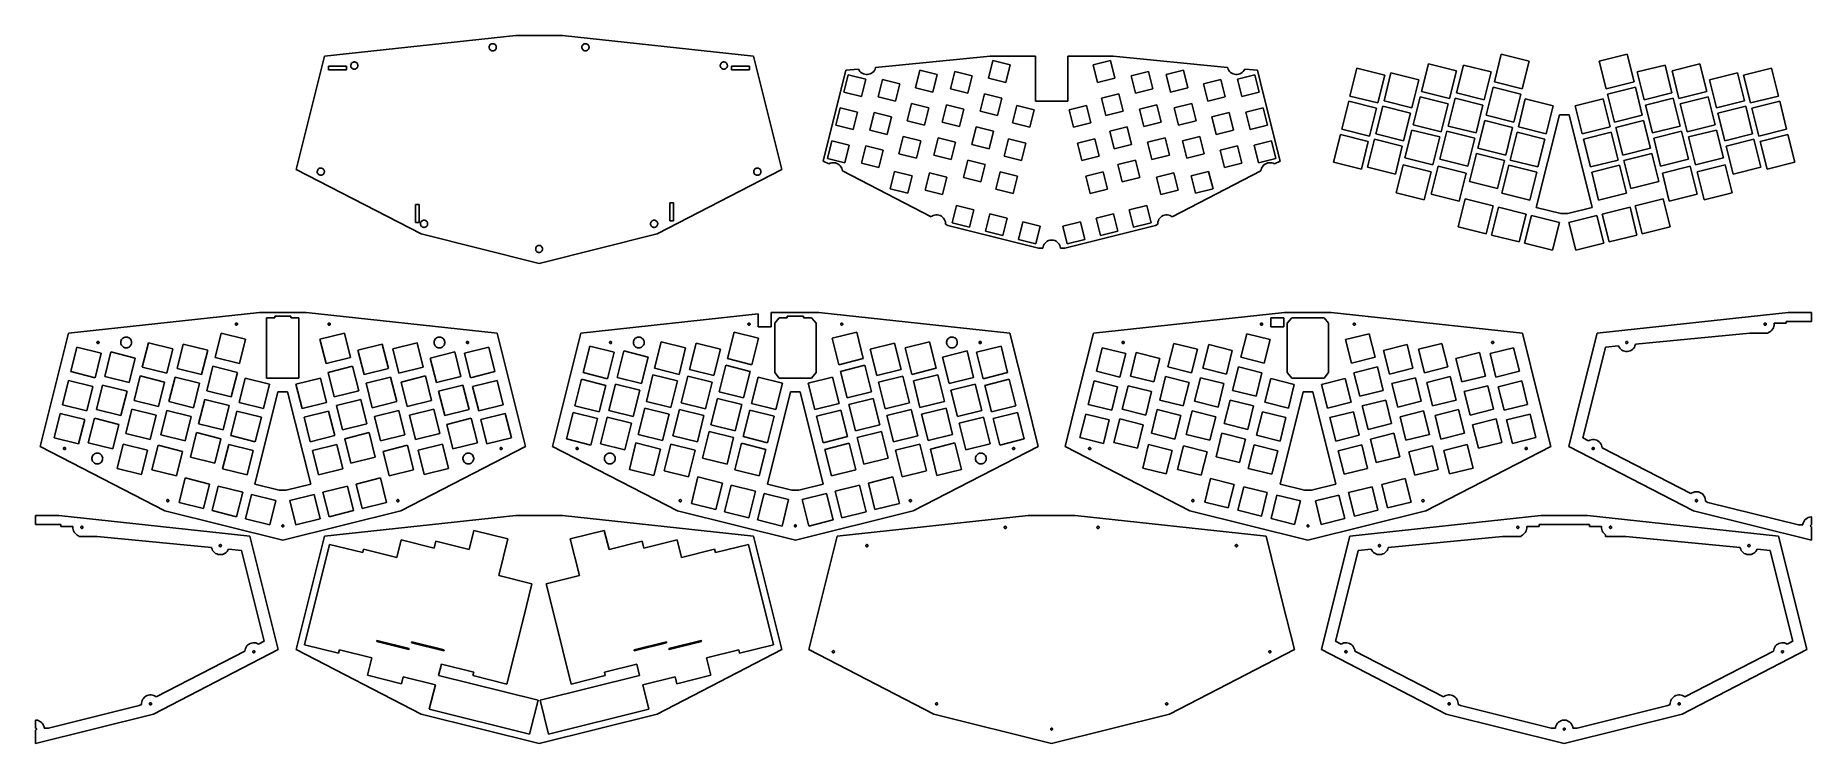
# Model space of a CAD drawing. Header units: metres. Extents: x 5 to 992, y 1 to 395.
import ezdxf

# ---------------------------------------------------------------- set-up
doc = ezdxf.new("R2010")
doc.units = ezdxf.units.M

msp = doc.modelspace()

# ---------------------------------------------------------------- linework, layer by layer
for p, q in [((272, 395), (165.747, 383.534)), ((298, 395), (272, 395)), ((404.253, 383.534), (298, 395)), ((257.222, 388.329), (257.225, 388.643)), ((257.269, 388.018), (257.222, 388.329)), ((257.225, 388.643), (257.277, 388.952)), ((257.363, 387.719), (257.269, 388.018)), ((257.277, 388.952), (257.376, 389.25)), ((257.503, 387.438), (257.363, 387.719)), ((257.376, 389.25), (257.521, 389.528)), ((257.685, 387.183), (257.503, 387.438)), ((257.521, 389.528), (257.708, 389.78)), ((257.905, 386.959), (257.685, 387.183)), ((257.708, 389.78), (257.932, 390)), ((258.158, 386.772), (257.905, 386.959)), ((257.932, 390), (258.187, 390.183)), ((258.436, 386.627), (258.158, 386.772)), ((258.187, 390.183), (258.468, 390.323)), ((258.733, 386.528), (258.436, 386.627)), ((258.468, 390.323), (258.767, 390.417)), ((259.043, 386.476), (258.733, 386.528)), ((258.767, 390.417), (259.078, 390.463)), ((259.357, 386.473), (259.043, 386.476)), ((259.078, 390.463), (259.392, 390.461)), ((259.667, 386.52), (259.357, 386.473)), ((259.392, 390.461), (259.701, 390.409)), ((259.967, 386.614), (259.667, 386.52)), ((259.701, 390.409), (259.999, 390.309)), ((260.247, 386.754), (259.967, 386.614)), ((259.999, 390.309), (260.277, 390.164)), ((260.503, 386.936), (260.247, 386.754)), ((260.277, 390.164), (260.529, 389.978)), ((260.727, 387.156), (260.503, 386.936)), ((260.529, 389.978), (260.749, 389.754)), ((260.913, 387.408), (260.727, 387.156)), ((260.749, 389.754), (260.932, 389.498)), ((261.058, 387.687), (260.913, 387.408)), ((260.932, 389.498), (261.072, 389.217)), ((261.158, 387.984), (261.058, 387.687)), ((261.072, 389.217), (261.166, 388.918)), ((261.21, 388.294), (261.158, 387.984)), ((261.166, 388.918), (261.212, 388.608)), ((261.212, 388.608), (261.21, 388.294)), ((308.788, 388.608), (308.834, 388.918)), ((308.79, 388.294), (308.788, 388.608)), ((308.842, 387.984), (308.79, 388.294)), ((308.834, 388.918), (308.928, 389.217)), ((308.942, 387.687), (308.842, 387.984)), ((308.928, 389.217), (309.068, 389.498)), ((309.087, 387.408), (308.942, 387.687)), ((309.068, 389.498), (309.251, 389.754)), ((309.273, 387.156), (309.087, 387.408)), ((309.251, 389.754), (309.471, 389.978)), ((309.497, 386.936), (309.273, 387.156)), ((309.471, 389.978), (309.723, 390.164)), ((309.753, 386.754), (309.497, 386.936)), ((309.723, 390.164), (310.001, 390.309)), ((310.033, 386.614), (309.753, 386.754)), ((310.001, 390.309), (310.299, 390.409)), ((310.333, 386.52), (310.033, 386.614)), ((310.299, 390.409), (310.608, 390.461)), ((310.643, 386.473), (310.333, 386.52)), ((310.608, 390.461), (310.922, 390.463)), ((310.957, 386.476), (310.643, 386.473)), ((310.922, 390.463), (311.233, 390.417)), ((311.267, 386.528), (310.957, 386.476)), ((311.233, 390.417), (311.532, 390.323)), ((311.564, 386.627), (311.267, 386.528)), ((311.532, 390.323), (311.813, 390.183)), ((311.842, 386.772), (311.564, 386.627)), ((311.813, 390.183), (312.068, 390)), ((312.095, 386.959), (311.842, 386.772)), ((312.068, 390), (312.292, 389.78)), ((312.315, 387.183), (312.095, 386.959)), ((312.292, 389.78), (312.479, 389.528)), ((312.497, 387.438), (312.315, 387.183)), ((312.479, 389.528), (312.624, 389.25)), ((312.637, 387.719), (312.497, 387.438)), ((312.624, 389.25), (312.723, 388.952)), ((312.731, 388.018), (312.637, 387.719)), ((312.723, 388.952), (312.775, 388.643)), ((312.778, 388.329), (312.731, 388.018)), ((312.775, 388.643), (312.778, 388.329)), ((165.747, 383.534), (150.022, 320.465)), ((168, 376), (168, 378)), ((168, 378), (178, 378)), ((178, 376), (168, 376)), ((178, 378), (178, 376)), ((180.272, 378.142), (180.275, 378.456)), ((180.318, 377.832), (180.272, 378.142)), ((180.275, 378.456), (180.327, 378.765)), ((180.413, 377.532), (180.318, 377.832)), ((180.327, 378.765), (180.426, 379.063)), ((180.553, 377.251), (180.413, 377.532)), ((180.426, 379.063), (180.571, 379.341)), ((180.735, 376.996), (180.553, 377.251)), ((180.571, 379.341), (180.758, 379.594)), ((180.955, 376.772), (180.735, 376.996)), ((180.758, 379.594), (180.982, 379.814)), ((181.207, 376.585), (180.955, 376.772)), ((180.982, 379.814), (181.237, 379.996)), ((181.486, 376.441), (181.207, 376.585)), ((181.237, 379.996), (181.518, 380.136)), ((181.783, 376.341), (181.486, 376.441)), ((181.518, 380.136), (181.817, 380.23)), ((182.093, 376.289), (181.783, 376.341)), ((181.817, 380.23), (182.128, 380.277)), ((182.407, 376.286), (182.093, 376.289)), ((182.128, 380.277), (182.442, 380.274)), ((182.717, 376.333), (182.407, 376.286)), ((182.442, 380.274), (182.751, 380.222)), ((183.016, 376.427), (182.717, 376.333)), ((182.751, 380.222), (183.049, 380.123)), ((183.297, 376.567), (183.016, 376.427)), ((183.049, 380.123), (183.327, 379.978)), ((183.553, 376.749), (183.297, 376.567)), ((183.327, 379.978), (183.579, 379.791)), ((183.777, 376.969), (183.553, 376.749)), ((183.579, 379.791), (183.799, 379.567)), ((183.963, 377.222), (183.777, 376.969)), ((183.799, 379.567), (183.982, 379.312)), ((184.108, 377.5), (183.963, 377.222)), ((183.982, 379.312), (184.122, 379.031)), ((184.208, 377.798), (184.108, 377.5)), ((184.122, 379.031), (184.216, 378.731)), ((184.26, 378.107), (184.208, 377.798)), ((184.216, 378.731), (184.262, 378.421)), ((184.262, 378.421), (184.26, 378.107)), ((385.738, 378.421), (385.784, 378.731)), ((385.74, 378.107), (385.738, 378.421)), ((385.792, 377.798), (385.74, 378.107)), ((385.784, 378.731), (385.878, 379.031)), ((385.892, 377.5), (385.792, 377.798)), ((385.878, 379.031), (386.018, 379.312)), ((386.037, 377.222), (385.892, 377.5)), ((386.018, 379.312), (386.201, 379.567)), ((386.223, 376.969), (386.037, 377.222)), ((386.201, 379.567), (386.421, 379.791)), ((386.447, 376.749), (386.223, 376.969)), ((386.421, 379.791), (386.673, 379.978)), ((386.703, 376.567), (386.447, 376.749)), ((386.673, 379.978), (386.951, 380.123)), ((386.984, 376.427), (386.703, 376.567)), ((386.951, 380.123), (387.249, 380.222)), ((387.283, 376.333), (386.984, 376.427)), ((387.249, 380.222), (387.558, 380.274)), ((387.593, 376.286), (387.283, 376.333)), ((387.558, 380.274), (387.872, 380.277)), ((387.907, 376.289), (387.593, 376.286)), ((387.872, 380.277), (388.183, 380.23)), ((388.217, 376.341), (387.907, 376.289)), ((388.183, 380.23), (388.482, 380.136)), ((388.514, 376.441), (388.217, 376.341)), ((388.482, 380.136), (388.763, 379.996)), ((388.793, 376.585), (388.514, 376.441)), ((388.763, 379.996), (389.018, 379.814)), ((389.045, 376.772), (388.793, 376.585)), ((389.018, 379.814), (389.242, 379.594)), ((389.265, 376.996), (389.045, 376.772)), ((389.242, 379.594), (389.429, 379.341)), ((389.447, 377.251), (389.265, 376.996)), ((389.429, 379.341), (389.574, 379.063)), ((389.587, 377.532), (389.447, 377.251)), ((389.574, 379.063), (389.673, 378.765)), ((389.682, 377.832), (389.587, 377.532)), ((389.673, 378.765), (389.725, 378.456)), ((389.728, 378.142), (389.682, 377.832)), ((389.725, 378.456), (389.728, 378.142)), ((392, 376), (392, 378)), ((392, 378), (402, 378)), ((402, 376), (392, 376)), ((402, 378), (402, 376)), ((419.978, 320.465), (404.253, 383.534)), ((455.489, 375.643), (442.914, 325.207)), ((462.665, 376.341), (455.489, 375.643)), ((462.981, 375.706), (462.665, 376.341)), ((463.437, 375.068), (462.981, 375.706)), ((471.507, 375.632), (471.041, 375.001)), ((471.87, 376.328), (471.507, 375.632)), ((472.119, 377.072), (471.87, 376.328)), ((472.151, 377.264), (472.119, 377.072)), ((535.763, 383.455), (472.151, 377.264)), ((494.306, 365.985), (496.72, 375.669)), ((496.72, 375.669), (506.404, 373.254)), ((534.806, 371.347), (537.22, 381.03)), ((561, 383.455), (535.763, 383.455)), ((537.22, 381.03), (546.904, 378.616)), ((546.904, 378.616), (544.489, 368.932)), ((561, 358.5), (561, 383.455)), ((604.237, 383.455), (579, 383.455)), ((579, 383.455), (579, 358.5)), ((593.096, 378.616), (602.78, 381.03)), ((595.511, 368.932), (593.096, 378.616)), ((602.78, 381.03), (605.194, 371.347)), ((667.849, 377.264), (604.237, 383.455)), ((633.596, 373.254), (643.28, 375.669)), ((643.28, 375.669), (645.694, 365.985)), ((667.881, 377.072), (667.849, 377.264)), ((668.13, 376.328), (667.881, 377.072)), ((668.493, 375.632), (668.13, 376.328)), ((668.959, 375.001), (668.493, 375.632)), ((677.019, 375.706), (676.563, 375.068)), ((677.335, 376.341), (677.019, 375.706)), ((684.511, 375.643), (677.335, 376.341)), ((687.893, 362.078), (684.511, 375.643)), ((739.761, 376.855), (735.895, 361.349)), ((755.266, 372.989), (739.761, 376.855)), ((779.535, 379.305), (775.669, 363.8)), ((795.04, 375.439), (779.535, 379.305)), ((791.174, 359.934), (795.04, 375.439)), ((798.938, 378.59), (795.072, 363.085)), ((814.443, 374.724), (798.938, 378.59)), ((820.035, 384.667), (816.169, 369.161)), ((835.54, 380.801), (820.035, 384.667)), ((831.674, 365.296), (835.54, 380.801)), ((889.965, 384.667), (874.46, 380.801)), ((874.46, 380.801), (878.326, 365.296)), ((893.831, 369.161), (889.965, 384.667)), ((911.062, 378.59), (895.557, 374.724)), ((914.928, 363.085), (911.062, 378.59)), ((930.465, 379.305), (914.96, 375.439)), ((914.96, 375.439), (918.826, 359.934)), ((934.331, 363.8), (930.465, 379.305)), ((970.239, 376.855), (954.734, 372.989)), ((974.105, 361.349), (970.239, 376.855)), ((454.531, 363.535), (456.946, 373.218)), ((456.946, 373.218), (466.629, 370.804)), ((463.987, 374.508), (463.437, 375.068)), ((464.618, 374.041), (463.987, 374.508)), ((466.629, 370.804), (464.215, 361.12)), ((465.314, 373.679), (464.618, 374.041)), ((466.058, 373.43), (465.314, 373.679)), ((466.831, 373.301), (466.058, 373.43)), ((467.616, 373.294), (466.831, 373.301)), ((468.392, 373.41), (467.616, 373.294)), ((469.14, 373.646), (468.392, 373.41)), ((469.842, 373.996), (469.14, 373.646)), ((470.481, 374.451), (469.842, 373.996)), ((471.041, 375.001), (470.481, 374.451)), ((473.451, 360.879), (475.865, 370.562)), ((475.865, 370.562), (485.549, 368.148)), ((485.549, 368.148), (483.134, 358.464)), ((503.989, 363.571), (494.306, 365.985)), ((506.404, 373.254), (503.989, 363.571)), ((513.709, 365.27), (516.123, 374.953)), ((516.123, 374.953), (525.807, 372.539)), ((525.807, 372.539), (523.392, 362.855)), ((544.489, 368.932), (534.806, 371.347)), ((605.194, 371.347), (595.511, 368.932)), ((614.193, 372.539), (623.877, 374.953)), ((616.608, 362.855), (614.193, 372.539)), ((623.877, 374.953), (626.291, 365.27)), ((636.011, 363.571), (633.596, 373.254)), ((645.694, 365.985), (636.011, 363.571)), ((654.451, 368.148), (664.135, 370.562)), ((656.866, 358.464), (654.451, 368.148)), ((664.135, 370.562), (666.549, 360.879)), ((669.519, 374.451), (668.959, 375.001)), ((670.158, 373.996), (669.519, 374.451)), ((670.86, 373.646), (670.158, 373.996)), ((671.608, 373.41), (670.86, 373.646)), ((672.384, 373.294), (671.608, 373.41)), ((673.169, 373.301), (672.384, 373.294)), ((673.942, 373.43), (673.169, 373.301)), ((673.371, 370.804), (683.054, 373.218)), ((675.785, 361.12), (673.371, 370.804)), ((674.686, 373.679), (673.942, 373.43)), ((675.382, 374.041), (674.686, 373.679)), ((676.013, 374.508), (675.382, 374.041)), ((676.563, 375.068), (676.013, 374.508)), ((683.054, 373.218), (685.469, 363.535)), ((751.4, 357.484), (755.266, 372.989)), ((758.68, 374.199), (754.814, 358.694)), ((774.185, 370.333), (758.68, 374.199)), ((770.319, 354.828), (774.185, 370.333)), ((810.578, 359.219), (814.443, 374.724)), ((815.438, 366.231), (811.573, 350.726)), ((830.944, 362.365), (815.438, 366.231)), ((816.169, 369.161), (831.674, 365.296)), ((878.326, 365.296), (893.831, 369.161)), ((894.562, 366.231), (879.056, 362.365)), ((898.427, 350.726), (894.562, 366.231)), ((895.557, 374.724), (899.422, 359.219)), ((951.32, 374.199), (935.815, 370.333)), ((935.815, 370.333), (939.681, 354.828)), ((955.186, 358.694), (951.32, 374.199)), ((954.734, 372.989), (958.6, 357.484)), ((464.215, 361.12), (454.531, 363.535)), ((483.134, 358.464), (473.451, 360.879)), ((489.709, 347.55), (492.123, 357.233)), ((492.123, 357.233), (501.807, 354.819)), ((509.112, 346.834), (511.527, 356.518)), ((511.527, 356.518), (521.21, 354.103)), ((523.392, 362.855), (513.709, 365.27)), ((530.209, 352.911), (532.624, 362.594)), ((532.624, 362.594), (542.307, 360.18)), ((542.307, 360.18), (539.893, 350.497)), ((548.161, 346.374), (550.575, 356.057)), ((550.575, 356.057), (560.259, 353.643)), ((579, 358.5), (561, 358.5)), ((579.741, 353.643), (589.425, 356.057)), ((589.425, 356.057), (591.839, 346.374)), ((597.693, 360.18), (607.376, 362.594)), ((600.107, 350.497), (597.693, 360.18)), ((607.376, 362.594), (609.791, 352.911)), ((626.291, 365.27), (616.608, 362.855)), ((618.79, 354.103), (628.473, 356.518)), ((628.473, 356.518), (630.888, 346.834)), ((638.193, 354.819), (647.877, 357.233)), ((647.877, 357.233), (650.291, 347.55)), ((666.549, 360.879), (656.866, 358.464)), ((685.469, 363.535), (675.785, 361.12)), ((697.086, 325.207), (687.893, 362.078)), ((735.164, 358.419), (731.298, 342.914)), ((750.669, 354.553), (735.164, 358.419)), ((735.895, 361.349), (751.4, 357.484)), ((754.083, 355.763), (750.218, 340.258)), ((769.589, 351.897), (754.083, 355.763)), ((754.814, 358.694), (770.319, 354.828)), ((774.938, 360.87), (771.072, 345.364)), ((790.444, 357.004), (774.938, 360.87)), ((775.669, 363.8), (791.174, 359.934)), ((786.578, 341.498), (790.444, 357.004)), ((794.342, 360.154), (790.476, 344.649)), ((809.847, 356.288), (794.342, 360.154)), ((795.072, 363.085), (810.578, 359.219)), ((805.981, 340.783), (809.847, 356.288)), ((827.078, 346.86), (830.944, 362.365)), ((833.39, 359.694), (829.524, 344.189)), ((848.896, 355.828), (833.39, 359.694)), ((845.03, 340.323), (848.896, 355.828)), ((876.61, 359.694), (861.104, 355.828)), ((861.104, 355.828), (864.97, 340.323)), ((880.476, 344.189), (876.61, 359.694)), ((879.056, 362.365), (882.922, 346.86)), ((899.422, 359.219), (914.928, 363.085)), ((915.658, 360.154), (900.153, 356.288)), ((900.153, 356.288), (904.019, 340.783)), ((919.524, 344.649), (915.658, 360.154)), ((918.826, 359.934), (934.331, 363.8)), ((935.062, 360.87), (919.556, 357.004)), ((919.556, 357.004), (923.422, 341.498)), ((938.928, 345.364), (935.062, 360.87)), ((939.681, 354.828), (955.186, 358.694)), ((955.917, 355.763), (940.411, 351.897)), ((959.782, 340.258), (955.917, 355.763)), ((958.6, 357.484), (974.105, 361.349)), ((974.836, 358.419), (959.331, 354.553)), ((978.702, 342.914), (974.836, 358.419)), ((449.935, 345.099), (452.349, 354.783)), ((452.349, 354.783), (462.033, 352.368)), ((462.033, 352.368), (459.618, 342.685)), ((468.854, 342.443), (471.269, 352.127)), ((471.269, 352.127), (480.952, 349.712)), ((480.952, 349.712), (478.538, 340.029)), ((499.393, 345.135), (489.709, 347.55)), ((501.807, 354.819), (499.393, 345.135)), ((518.796, 344.42), (509.112, 346.834)), ((521.21, 354.103), (518.796, 344.42)), ((539.893, 350.497), (530.209, 352.911)), ((557.844, 343.959), (548.161, 346.374)), ((560.259, 353.643), (557.844, 343.959)), ((582.156, 343.959), (579.741, 353.643)), ((591.839, 346.374), (582.156, 343.959)), ((609.791, 352.911), (600.107, 350.497)), ((621.204, 344.42), (618.79, 354.103)), ((630.888, 346.834), (621.204, 344.42)), ((640.607, 345.135), (638.193, 354.819)), ((650.291, 347.55), (640.607, 345.135)), ((659.048, 349.712), (668.731, 352.127)), ((661.462, 340.029), (659.048, 349.712)), ((668.731, 352.127), (671.146, 342.443)), ((677.967, 352.368), (687.651, 354.783)), ((680.382, 342.685), (677.967, 352.368)), ((687.651, 354.783), (690.065, 345.099)), ((746.803, 339.048), (750.669, 354.553)), ((765.723, 336.392), (769.589, 351.897)), ((810.842, 347.796), (806.976, 332.29)), ((826.347, 343.93), (810.842, 347.796)), ((811.573, 350.726), (827.078, 346.86)), ((852.306, 350.866), (839.484, 299.44)), ((857.694, 350.866), (852.306, 350.866)), ((870.516, 299.44), (857.694, 350.866)), ((882.922, 346.86), (898.427, 350.726)), ((899.158, 347.796), (883.653, 343.93)), ((903.024, 332.29), (899.158, 347.796)), ((940.411, 351.897), (944.277, 336.392)), ((959.331, 354.553), (963.197, 339.048)), ((445.338, 326.663), (447.753, 336.347)), ((447.753, 336.347), (457.436, 333.933)), ((459.618, 342.685), (449.935, 345.099)), ((478.538, 340.029), (468.854, 342.443)), ((485.113, 329.114), (487.527, 338.797)), ((487.527, 338.797), (497.21, 336.383)), ((497.21, 336.383), (494.796, 326.7)), ((504.516, 328.399), (506.93, 338.082)), ((506.93, 338.082), (516.614, 335.668)), ((525.613, 334.475), (528.027, 344.159)), ((528.027, 344.159), (537.711, 341.744)), ((537.711, 341.744), (535.296, 332.061)), ((543.564, 327.938), (545.979, 337.622)), ((545.979, 337.622), (555.662, 335.207)), ((584.338, 335.207), (594.021, 337.622)), ((594.021, 337.622), (596.436, 327.938)), ((602.289, 341.744), (611.973, 344.159)), ((604.704, 332.061), (602.289, 341.744)), ((611.973, 344.159), (614.387, 334.475)), ((623.386, 335.668), (633.07, 338.082)), ((633.07, 338.082), (635.484, 328.399)), ((642.789, 336.383), (652.473, 338.797)), ((645.204, 326.7), (642.789, 336.383)), ((652.473, 338.797), (654.887, 329.114)), ((671.146, 342.443), (661.462, 340.029)), ((690.065, 345.099), (680.382, 342.685)), ((682.564, 333.933), (692.247, 336.347)), ((692.247, 336.347), (694.662, 326.663)), ((730.568, 339.984), (726.702, 324.478)), ((746.073, 336.118), (730.568, 339.984)), ((731.298, 342.914), (746.803, 339.048)), ((742.207, 320.612), (746.073, 336.118)), ((749.487, 337.328), (745.621, 321.822)), ((764.992, 333.462), (749.487, 337.328)), ((750.218, 340.258), (765.723, 336.392)), ((770.342, 342.434), (766.476, 326.929)), ((785.847, 338.568), (770.342, 342.434)), ((771.072, 345.364), (786.578, 341.498)), ((781.981, 323.063), (785.847, 338.568)), ((789.745, 341.719), (785.879, 326.213)), ((805.25, 337.853), (789.745, 341.719)), ((790.476, 344.649), (805.981, 340.783)), ((801.385, 322.348), (805.25, 337.853)), ((822.481, 328.424), (826.347, 343.93)), ((828.794, 341.258), (824.928, 325.753)), ((844.299, 337.392), (828.794, 341.258)), ((829.524, 344.189), (845.03, 340.323)), ((840.433, 321.887), (844.299, 337.392)), ((864.97, 340.323), (880.476, 344.189)), ((881.206, 341.258), (865.701, 337.392)), ((865.701, 337.392), (869.567, 321.887)), ((885.072, 325.753), (881.206, 341.258)), ((883.653, 343.93), (887.519, 328.424)), ((904.019, 340.783), (919.524, 344.649)), ((920.255, 341.719), (904.75, 337.853)), ((904.75, 337.853), (908.615, 322.348)), ((924.121, 326.213), (920.255, 341.719)), ((923.422, 341.498), (938.928, 345.364)), ((939.658, 342.434), (924.153, 338.568)), ((924.153, 338.568), (928.019, 323.063)), ((943.524, 326.929), (939.658, 342.434)), ((944.277, 336.392), (959.782, 340.258)), ((960.513, 337.328), (945.008, 333.462)), ((964.379, 321.822), (960.513, 337.328)), ((963.197, 339.048), (978.702, 342.914)), ((979.432, 339.984), (963.927, 336.118)), ((963.927, 336.118), (967.793, 320.612)), ((983.298, 324.478), (979.432, 339.984)), ((455.022, 324.249), (445.338, 326.663)), ((457.436, 333.933), (455.022, 324.249)), ((464.258, 324.007), (466.672, 333.691)), ((466.672, 333.691), (476.356, 331.277)), ((476.356, 331.277), (473.941, 321.593)), ((494.796, 326.7), (485.113, 329.114)), ((514.199, 325.984), (504.516, 328.399)), ((516.614, 335.668), (514.199, 325.984)), ((535.296, 332.061), (525.613, 334.475)), ((553.248, 325.524), (543.564, 327.938)), ((555.662, 335.207), (553.248, 325.524)), ((586.752, 325.524), (584.338, 335.207)), ((596.436, 327.938), (586.752, 325.524)), ((614.387, 334.475), (604.704, 332.061)), ((625.801, 325.984), (623.386, 335.668)), ((635.484, 328.399), (625.801, 325.984)), ((654.887, 329.114), (645.204, 326.7)), ((663.644, 331.277), (673.328, 333.691)), ((666.059, 321.593), (663.644, 331.277)), ((673.328, 333.691), (675.742, 324.007)), ((684.978, 324.249), (682.564, 333.933)), ((694.662, 326.663), (684.978, 324.249)), ((761.126, 317.956), (764.992, 333.462)), ((766.476, 326.929), (781.981, 323.063)), ((785.879, 326.213), (801.385, 322.348)), ((806.245, 329.36), (802.379, 313.855)), ((821.751, 325.494), (806.245, 329.36)), ((806.976, 332.29), (822.481, 328.424)), ((887.519, 328.424), (903.024, 332.29)), ((903.755, 329.36), (888.249, 325.494)), ((907.621, 313.855), (903.755, 329.36)), ((908.615, 322.348), (924.121, 326.213)), ((928.019, 323.063), (943.524, 326.929)), ((945.008, 333.462), (948.874, 317.956)), ((150.022, 320.465), (219.41, 284.614)), ((161.646, 319.146), (161.649, 319.459)), ((161.693, 318.835), (161.646, 319.146)), ((161.649, 319.459), (161.701, 319.769)), ((161.787, 318.536), (161.693, 318.835)), ((161.701, 319.769), (161.8, 320.067)), ((161.927, 318.255), (161.787, 318.536)), ((161.8, 320.067), (161.945, 320.345)), ((162.109, 318), (161.927, 318.255)), ((161.945, 320.345), (162.132, 320.597)), ((162.329, 317.776), (162.109, 318)), ((162.132, 320.597), (162.356, 320.817)), ((162.582, 317.589), (162.329, 317.776)), ((162.356, 320.817), (162.611, 320.999)), ((162.86, 317.444), (162.582, 317.589)), ((162.611, 320.999), (162.892, 321.139)), ((163.158, 317.345), (162.86, 317.444)), ((162.892, 321.139), (163.191, 321.234)), ((163.467, 317.293), (163.158, 317.345)), ((163.191, 321.234), (163.502, 321.28)), ((163.781, 317.29), (163.467, 317.293)), ((163.502, 321.28), (163.816, 321.277)), ((164.091, 317.336), (163.781, 317.29)), ((163.816, 321.277), (164.125, 321.226)), ((164.391, 317.431), (164.091, 317.336)), ((164.125, 321.226), (164.423, 321.126)), ((164.671, 317.571), (164.391, 317.431)), ((164.423, 321.126), (164.701, 320.981)), ((164.927, 317.753), (164.671, 317.571)), ((164.701, 320.981), (164.954, 320.795)), ((165.151, 317.973), (164.927, 317.753)), ((164.954, 320.795), (165.173, 320.571)), ((165.337, 318.225), (165.151, 317.973)), ((165.173, 320.571), (165.356, 320.315)), ((165.482, 318.504), (165.337, 318.225)), ((165.356, 320.315), (165.496, 320.034)), ((165.582, 318.801), (165.482, 318.504)), ((165.496, 320.034), (165.59, 319.735)), ((165.634, 319.111), (165.582, 318.801)), ((165.59, 319.735), (165.637, 319.425)), ((165.637, 319.425), (165.634, 319.111)), ((350.59, 284.614), (419.978, 320.465)), ((404.363, 319.425), (404.41, 319.735)), ((404.366, 319.111), (404.363, 319.425)), ((404.418, 318.801), (404.366, 319.111)), ((404.41, 319.735), (404.504, 320.034)), ((404.518, 318.504), (404.418, 318.801)), ((404.504, 320.034), (404.644, 320.315)), ((404.663, 318.225), (404.518, 318.504)), ((404.644, 320.315), (404.827, 320.571)), ((404.849, 317.973), (404.663, 318.225)), ((404.827, 320.571), (405.046, 320.795)), ((405.073, 317.753), (404.849, 317.973)), ((405.046, 320.795), (405.299, 320.981)), ((405.329, 317.571), (405.073, 317.753)), ((405.299, 320.981), (405.577, 321.126)), ((405.609, 317.431), (405.329, 317.571)), ((405.577, 321.126), (405.875, 321.226)), ((405.909, 317.336), (405.609, 317.431)), ((405.875, 321.226), (406.184, 321.277)), ((406.219, 317.29), (405.909, 317.336)), ((406.184, 321.277), (406.498, 321.28)), ((406.533, 317.293), (406.219, 317.29)), ((406.498, 321.28), (406.809, 321.234)), ((406.842, 317.345), (406.533, 317.293)), ((406.809, 321.234), (407.108, 321.139)), ((407.14, 317.444), (406.842, 317.345)), ((407.108, 321.139), (407.389, 320.999)), ((407.418, 317.589), (407.14, 317.444)), ((407.389, 320.999), (407.644, 320.817)), ((407.671, 317.776), (407.418, 317.589)), ((407.644, 320.817), (407.868, 320.597)), ((407.891, 318), (407.671, 317.776)), ((407.868, 320.597), (408.055, 320.345)), ((408.073, 318.255), (407.891, 318)), ((408.055, 320.345), (408.2, 320.067)), ((408.213, 318.536), (408.073, 318.255)), ((408.2, 320.067), (408.299, 319.769)), ((408.307, 318.835), (408.213, 318.536)), ((408.299, 319.769), (408.351, 319.459)), ((408.354, 319.146), (408.307, 318.835)), ((408.351, 319.459), (408.354, 319.146)), ((442.914, 325.207), (446.073, 323.574)), ((446.073, 323.574), (446.768, 323.921)), ((446.768, 323.921), (447.517, 324.157)), ((447.517, 324.157), (448.293, 324.273)), ((448.293, 324.273), (449.077, 324.266)), ((449.077, 324.266), (449.851, 324.137)), ((449.851, 324.137), (450.595, 323.888)), ((450.595, 323.888), (451.291, 323.525)), ((451.291, 323.525), (451.922, 323.059)), ((451.922, 323.059), (452.472, 322.499)), ((452.472, 322.499), (452.927, 321.86)), ((452.927, 321.86), (453.277, 321.158)), ((453.277, 321.158), (453.513, 320.41)), ((453.513, 320.41), (453.623, 319.673)), ((453.623, 319.673), (502.928, 294.199)), ((473.941, 321.593), (464.258, 324.007)), ((480.274, 309.708), (482.689, 319.392)), ((482.689, 319.392), (492.372, 316.977)), ((492.372, 316.977), (489.958, 307.294)), ((499.677, 308.993), (502.092, 318.676)), ((502.092, 318.676), (511.775, 316.262)), ((511.775, 316.262), (509.361, 306.578)), ((521.016, 316.04), (523.43, 325.723)), ((530.7, 313.625), (521.016, 316.04)), ((523.43, 325.723), (533.114, 323.309)), ((533.114, 323.309), (530.7, 313.625)), ((538.968, 309.503), (541.382, 319.186)), ((541.382, 319.186), (551.066, 316.772)), ((551.066, 316.772), (548.651, 307.088)), ((588.934, 316.772), (598.618, 319.186)), ((591.349, 307.088), (588.934, 316.772)), ((598.618, 319.186), (601.032, 309.503)), ((606.886, 323.309), (616.57, 325.723)), ((609.3, 313.625), (606.886, 323.309)), ((618.984, 316.04), (609.3, 313.625)), ((616.57, 325.723), (618.984, 316.04)), ((628.225, 316.262), (637.908, 318.676)), ((630.639, 306.578), (628.225, 316.262)), ((637.072, 294.199), (686.377, 319.673)), ((637.908, 318.676), (640.323, 308.993)), ((647.628, 316.977), (657.312, 319.392)), ((650.042, 307.294), (647.628, 316.977)), ((657.312, 319.392), (659.726, 309.708)), ((675.742, 324.007), (666.059, 321.593)), ((686.377, 319.673), (686.487, 320.41)), ((686.487, 320.41), (686.723, 321.158)), ((686.723, 321.158), (687.073, 321.86)), ((687.073, 321.86), (687.528, 322.499)), ((687.528, 322.499), (688.078, 323.059)), ((688.078, 323.059), (688.709, 323.525)), ((688.709, 323.525), (689.405, 323.888)), ((689.405, 323.888), (690.149, 324.137)), ((690.149, 324.137), (690.923, 324.266)), ((690.923, 324.266), (691.707, 324.273)), ((691.707, 324.273), (692.483, 324.157)), ((692.483, 324.157), (693.232, 323.921)), ((693.232, 323.921), (693.927, 323.574)), ((693.927, 323.574), (697.086, 325.207)), ((726.702, 324.478), (742.207, 320.612)), ((745.621, 321.822), (761.126, 317.956)), ((765.503, 323.028), (761.637, 307.523)), ((781.009, 319.162), (765.503, 323.028)), ((777.143, 303.657), (781.009, 319.162)), ((784.907, 322.313), (781.041, 306.808)), ((800.412, 318.447), (784.907, 322.313)), ((796.546, 302.942), (800.412, 318.447)), ((817.885, 309.989), (821.751, 325.494)), ((824.197, 322.823), (820.331, 307.317)), ((839.702, 318.957), (824.197, 322.823)), ((824.928, 325.753), (840.433, 321.887)), ((835.837, 303.452), (839.702, 318.957)), ((869.567, 321.887), (885.072, 325.753)), ((885.803, 322.823), (870.298, 318.957)), ((870.298, 318.957), (874.163, 303.452)), ((889.669, 307.317), (885.803, 322.823)), ((888.249, 325.494), (892.115, 309.989)), ((925.093, 322.313), (909.588, 318.447)), ((909.588, 318.447), (913.454, 302.942)), ((928.959, 306.808), (925.093, 322.313)), ((944.497, 323.028), (928.991, 319.162)), ((928.991, 319.162), (932.857, 303.657)), ((948.363, 307.523), (944.497, 323.028)), ((948.874, 317.956), (964.379, 321.822)), ((967.793, 320.612), (983.298, 324.478)), ((489.958, 307.294), (480.274, 309.708)), ((509.361, 306.578), (499.677, 308.993)), ((548.651, 307.088), (538.968, 309.503)), ((601.032, 309.503), (591.349, 307.088)), ((640.323, 308.993), (630.639, 306.578)), ((659.726, 309.708), (650.042, 307.294)), ((761.637, 307.523), (777.143, 303.657)), ((781.041, 306.808), (796.546, 302.942)), ((802.379, 313.855), (817.885, 309.989)), ((820.331, 307.317), (835.837, 303.452)), ((874.163, 303.452), (889.669, 307.317)), ((892.115, 309.989), (907.621, 313.855)), ((913.454, 302.942), (928.959, 306.808)), ((932.857, 303.657), (948.363, 307.523)), ((216.25, 291), (216.25, 301)), ((216.25, 301), (218.25, 301)), ((218.25, 301), (218.25, 291)), ((357.75, 292), (357.75, 302)), ((357.75, 302), (359.75, 302)), ((359.75, 302), (359.75, 292)), ((514.726, 290.812), (517.141, 300.496)), ((517.141, 300.496), (526.824, 298.081)), ((526.824, 298.081), (524.41, 288.398)), ((613.176, 298.081), (622.859, 300.496)), ((615.59, 288.398), (613.176, 298.081)), ((622.859, 300.496), (625.274, 290.812)), ((799.955, 304.132), (796.089, 288.627)), ((815.461, 300.266), (799.955, 304.132)), ((811.595, 284.761), (815.461, 300.266)), ((818.391, 299.536), (814.525, 284.03)), ((833.896, 295.67), (818.391, 299.536)), ((839.484, 299.44), (853.069, 296.053)), ((856.931, 296.053), (870.516, 299.44)), ((891.609, 299.536), (876.104, 295.67)), ((895.475, 284.03), (891.609, 299.536)), ((910.045, 304.132), (894.539, 300.266)), ((894.539, 300.266), (898.405, 284.761)), ((913.911, 288.627), (910.045, 304.132)), ((218.25, 291), (216.25, 291)), ((219.036, 290.15), (219.039, 290.464)), ((219.083, 289.84), (219.036, 290.15)), ((219.039, 290.464), (219.091, 290.774)), ((219.177, 289.541), (219.083, 289.84)), ((219.091, 290.774), (219.191, 291.071)), ((219.317, 289.26), (219.177, 289.541)), ((219.191, 291.071), (219.335, 291.35)), ((219.499, 289.004), (219.317, 289.26)), ((219.335, 291.35), (219.522, 291.602)), ((219.719, 288.78), (219.499, 289.004)), ((219.522, 291.602), (219.746, 291.822)), ((219.972, 288.594), (219.719, 288.78)), ((219.746, 291.822), (220.001, 292.004)), ((220.25, 288.449), (219.972, 288.594)), ((220.001, 292.004), (220.282, 292.144)), ((220.548, 288.349), (220.25, 288.449)), ((220.282, 292.144), (220.582, 292.239)), ((220.857, 288.298), (220.548, 288.349)), ((220.582, 292.239), (220.892, 292.285)), ((221.171, 288.295), (220.857, 288.298)), ((220.892, 292.285), (221.206, 292.282)), ((221.481, 288.341), (221.171, 288.295)), ((221.206, 292.282), (221.515, 292.23)), ((221.781, 288.436), (221.481, 288.341)), ((221.515, 292.23), (221.813, 292.131)), ((222.062, 288.576), (221.781, 288.436)), ((221.813, 292.131), (222.091, 291.986)), ((222.317, 288.758), (222.062, 288.576)), ((222.091, 291.986), (222.344, 291.799)), ((222.541, 288.978), (222.317, 288.758)), ((222.344, 291.799), (222.564, 291.575)), ((222.728, 289.23), (222.541, 288.978)), ((222.564, 291.575), (222.746, 291.32)), ((222.873, 289.508), (222.728, 289.23)), ((222.746, 291.32), (222.886, 291.039)), ((222.972, 289.806), (222.873, 289.508)), ((222.886, 291.039), (222.98, 290.74)), ((223.024, 290.116), (222.972, 289.806)), ((222.98, 290.74), (223.027, 290.429)), ((223.027, 290.429), (223.024, 290.116)), ((346.973, 290.429), (347.02, 290.74)), ((346.976, 290.116), (346.973, 290.429)), ((347.028, 289.806), (346.976, 290.116)), ((347.02, 290.74), (347.114, 291.039)), ((347.127, 289.508), (347.028, 289.806)), ((347.114, 291.039), (347.254, 291.32)), ((347.272, 289.23), (347.127, 289.508)), ((347.254, 291.32), (347.436, 291.575)), ((347.459, 288.978), (347.272, 289.23)), ((347.436, 291.575), (347.656, 291.799)), ((347.683, 288.758), (347.459, 288.978)), ((347.656, 291.799), (347.909, 291.986)), ((347.938, 288.576), (347.683, 288.758)), ((347.909, 291.986), (348.187, 292.131)), ((348.219, 288.436), (347.938, 288.576)), ((348.187, 292.131), (348.485, 292.23)), ((348.519, 288.341), (348.219, 288.436)), ((348.485, 292.23), (348.794, 292.282)), ((348.829, 288.295), (348.519, 288.341)), ((348.794, 292.282), (349.108, 292.285)), ((349.143, 288.298), (348.829, 288.295)), ((349.108, 292.285), (349.418, 292.239)), ((349.452, 288.349), (349.143, 288.298)), ((349.418, 292.239), (349.718, 292.144)), ((349.75, 288.449), (349.452, 288.349)), ((349.718, 292.144), (349.999, 292.004)), ((350.028, 288.594), (349.75, 288.449)), ((349.999, 292.004), (350.254, 291.822)), ((350.281, 288.78), (350.028, 288.594)), ((350.254, 291.822), (350.478, 291.602)), ((350.501, 289.004), (350.281, 288.78)), ((350.478, 291.602), (350.665, 291.35)), ((350.683, 289.26), (350.501, 289.004)), ((350.665, 291.35), (350.809, 291.071)), ((350.823, 289.541), (350.683, 289.26)), ((350.809, 291.071), (350.909, 290.774)), ((350.917, 289.84), (350.823, 289.541)), ((350.909, 290.774), (350.961, 290.464)), ((350.964, 290.15), (350.917, 289.84)), ((350.961, 290.464), (350.964, 290.15)), ((359.75, 292), (357.75, 292)), ((502.928, 294.199), (503.456, 294.576)), ((503.456, 294.576), (504.159, 294.926)), ((504.159, 294.926), (504.907, 295.162)), ((504.907, 295.162), (505.683, 295.278)), ((505.683, 295.278), (506.467, 295.271)), ((506.467, 295.271), (507.241, 295.141)), ((507.241, 295.141), (507.985, 294.892)), ((507.985, 294.892), (508.681, 294.53)), ((508.681, 294.53), (509.312, 294.063)), ((509.312, 294.063), (509.862, 293.504)), ((509.862, 293.504), (510.317, 292.865)), ((510.317, 292.865), (510.667, 292.163)), ((510.667, 292.163), (510.903, 291.415)), ((510.903, 291.415), (511.019, 290.639)), ((511.019, 290.639), (511.014, 290.021)), ((511.014, 290.021), (512.302, 289.355)), ((512.302, 289.355), (562.738, 276.78)), ((524.41, 288.398), (514.726, 290.812)), ((533.162, 286.215), (535.576, 295.899)), ((535.576, 295.899), (545.26, 293.485)), ((545.26, 293.485), (542.845, 283.801)), ((551.597, 281.619), (554.012, 291.303)), ((554.012, 291.303), (563.695, 288.888)), ((563.695, 288.888), (561.281, 279.205)), ((576.305, 288.888), (585.988, 291.303)), ((578.719, 279.205), (576.305, 288.888)), ((577.262, 276.78), (627.698, 289.355)), ((585.988, 291.303), (588.403, 281.619)), ((594.74, 293.485), (604.424, 295.899)), ((597.155, 283.801), (594.74, 293.485)), ((604.424, 295.899), (606.838, 286.215)), ((625.274, 290.812), (615.59, 288.398)), ((627.698, 289.355), (628.986, 290.021)), ((628.981, 290.639), (629.097, 291.415)), ((628.986, 290.021), (628.981, 290.639)), ((629.097, 291.415), (629.333, 292.163)), ((629.333, 292.163), (629.683, 292.865)), ((629.683, 292.865), (630.138, 293.504)), ((630.138, 293.504), (630.688, 294.063)), ((630.688, 294.063), (631.319, 294.53)), ((631.319, 294.53), (632.015, 294.892)), ((632.015, 294.892), (632.759, 295.141)), ((632.759, 295.141), (633.533, 295.271)), ((633.533, 295.271), (634.317, 295.278)), ((634.317, 295.278), (635.093, 295.162)), ((635.093, 295.162), (635.841, 294.926)), ((635.841, 294.926), (636.544, 294.576)), ((636.544, 294.576), (637.072, 294.199)), ((796.089, 288.627), (811.595, 284.761)), ((830.03, 280.164), (833.896, 295.67)), ((836.827, 294.939), (832.961, 279.434)), ((852.332, 291.073), (836.827, 294.939)), ((848.466, 275.568), (852.332, 291.073)), ((853.069, 296.053), (856.931, 296.053)), ((873.173, 294.939), (857.668, 291.073)), ((857.668, 291.073), (861.534, 275.568)), ((877.039, 279.434), (873.173, 294.939)), ((876.104, 295.67), (879.97, 280.164)), ((898.405, 284.761), (913.911, 288.627)), ((219.41, 284.614), (285, 268.26)), ((283.102, 276.45), (283.154, 276.759)), ((283.154, 276.759), (283.253, 277.057)), ((283.253, 277.057), (283.398, 277.335)), ((283.398, 277.335), (283.585, 277.588)), ((283.585, 277.588), (283.809, 277.808)), ((283.809, 277.808), (284.064, 277.99)), ((284.064, 277.99), (284.345, 278.13)), ((284.345, 278.13), (284.644, 278.224)), ((284.644, 278.224), (284.955, 278.271)), ((284.955, 278.271), (285, 278.27)), ((285, 268.26), (350.59, 284.614)), ((285, 278.27), (285.045, 278.271)), ((285.045, 278.271), (285.356, 278.224)), ((285.356, 278.224), (285.655, 278.13)), ((285.655, 278.13), (285.936, 277.99)), ((285.936, 277.99), (286.191, 277.808)), ((286.191, 277.808), (286.415, 277.588)), ((286.415, 277.588), (286.602, 277.335)), ((286.602, 277.335), (286.747, 277.057)), ((286.747, 277.057), (286.846, 276.759)), ((286.846, 276.759), (286.898, 276.45)), ((542.845, 283.801), (533.162, 286.215)), ((561.281, 279.205), (551.597, 281.619)), ((562.738, 276.78), (565.125, 276.78)), ((565.125, 276.78), (565.243, 277.485)), ((565.243, 277.485), (565.492, 278.229)), ((565.492, 278.229), (565.854, 278.925)), ((565.854, 278.925), (566.321, 279.556)), ((566.321, 279.556), (566.88, 280.106)), ((566.88, 280.106), (567.519, 280.561)), ((567.519, 280.561), (568.221, 280.911)), ((568.221, 280.911), (568.969, 281.147)), ((568.969, 281.147), (569.745, 281.263)), ((569.745, 281.263), (570, 281.261)), ((570, 281.261), (570.255, 281.263)), ((570.255, 281.263), (571.031, 281.147)), ((571.031, 281.147), (571.779, 280.911)), ((571.779, 280.911), (572.481, 280.561)), ((572.481, 280.561), (573.12, 280.106)), ((573.12, 280.106), (573.679, 279.556)), ((573.679, 279.556), (574.146, 278.925)), ((574.146, 278.925), (574.508, 278.229)), ((574.508, 278.229), (574.757, 277.485)), ((574.757, 277.485), (574.875, 276.78)), ((574.875, 276.78), (577.262, 276.78)), ((588.403, 281.619), (578.719, 279.205)), ((606.838, 286.215), (597.155, 283.801)), ((814.525, 284.03), (830.03, 280.164)), ((832.961, 279.434), (848.466, 275.568)), ((861.534, 275.568), (877.039, 279.434)), ((879.97, 280.164), (895.475, 284.03)), ((283.099, 276.136), (283.102, 276.45)), ((283.145, 275.826), (283.099, 276.136)), ((283.24, 275.526), (283.145, 275.826)), ((283.38, 275.245), (283.24, 275.526)), ((283.562, 274.99), (283.38, 275.245)), ((283.782, 274.766), (283.562, 274.99)), ((284.034, 274.579), (283.782, 274.766)), ((284.313, 274.434), (284.034, 274.579)), ((284.61, 274.335), (284.313, 274.434)), ((284.92, 274.283), (284.61, 274.335)), ((285, 274.282), (284.92, 274.283)), ((285.08, 274.283), (285, 274.282)), ((285.39, 274.335), (285.08, 274.283)), ((285.687, 274.434), (285.39, 274.335)), ((285.966, 274.579), (285.687, 274.434)), ((286.218, 274.766), (285.966, 274.579)), ((286.438, 274.99), (286.218, 274.766)), ((286.62, 275.245), (286.438, 274.99)), ((286.76, 275.526), (286.62, 275.245)), ((286.855, 275.826), (286.76, 275.526)), ((286.901, 276.136), (286.855, 275.826)), ((286.898, 276.45), (286.901, 276.136)), ((129.5, 241), (23.2472, 229.534)), ((155.5, 241), (129.5, 241)), ((133.5, 204.5), (133.5, 238)), ((133.5, 238), (138, 238)), ((138, 238), (138, 239)), ((138, 239), (147, 239)), ((147, 239), (147, 238)), ((147, 238), (151.5, 238)), ((151.5, 238), (151.5, 204.5)), ((261.753, 229.534), (155.5, 241)), ((406.9, 240.18), (308.247, 229.534)), ((406.9, 233), (406.9, 240.18)), ((414.5, 241), (414.1, 240.957)), ((414.1, 240.957), (414.1, 233)), ((440.5, 241), (414.5, 241)), ((416, 235), (418.5, 238)), ((418.5, 238), (423, 238)), ((423, 238), (423, 239)), ((423, 239), (432, 239)), ((432, 239), (432, 238)), ((432, 238), (436.5, 238)), ((436.5, 238), (439, 235)), ((546.753, 229.534), (440.5, 241)), ((699.5, 241), (593.247, 229.534)), ((691.9, 233), (691.9, 238)), ((691.9, 238), (699.1, 238)), ((699.1, 238), (699.1, 233)), ((725.5, 241), (699.5, 241)), ((701, 235), (703.5, 238)), ((703.5, 238), (721.5, 238)), ((721.5, 238), (724, 235)), ((831.753, 229.534), (725.5, 241)), ((979.5, 241), (873.247, 229.534)), ((992.5, 241), (979.5, 241)), ((992.5, 236), (992.5, 241)), ((23.2472, 229.534), (7.5223, 166.465)), ((54.3112, 227.073), (54.7601, 227.215)), ((54.7601, 227.215), (55.2257, 227.284)), ((55.2257, 227.284), (55.6965, 227.28)), ((55.6965, 227.28), (56.1608, 227.202)), ((56.1608, 227.202), (56.6072, 227.053)), ((104.881, 215.89), (108.263, 229.455)), ((108.263, 229.455), (121.828, 226.072)), ((116.119, 234.426), (116.12, 234.521)), ((116.133, 234.333), (116.119, 234.426)), ((116.12, 234.521), (116.135, 234.613)), ((116.161, 234.243), (116.133, 234.333)), ((116.135, 234.613), (116.165, 234.703)), ((116.203, 234.159), (116.161, 234.243)), ((116.165, 234.703), (116.208, 234.786)), ((116.258, 234.083), (116.203, 234.159)), ((116.208, 234.786), (116.264, 234.862)), ((116.324, 234.015), (116.258, 234.083)), ((116.264, 234.862), (116.332, 234.928)), ((116.399, 233.959), (116.324, 234.015)), ((116.332, 234.928), (116.408, 234.983)), ((116.483, 233.916), (116.399, 233.959)), ((116.408, 234.983), (116.493, 235.025)), ((116.572, 233.886), (116.483, 233.916)), ((116.493, 235.025), (116.582, 235.053)), ((116.665, 233.871), (116.572, 233.886)), ((116.582, 235.053), (116.675, 235.067)), ((116.759, 233.87), (116.665, 233.871)), ((116.675, 235.067), (116.77, 235.066)), ((116.852, 233.884), (116.759, 233.87)), ((116.77, 235.066), (116.862, 235.05)), ((116.942, 233.912), (116.852, 233.884)), ((116.862, 235.05), (116.952, 235.021)), ((117.026, 233.954), (116.942, 233.912)), ((116.952, 235.021), (117.035, 234.977)), ((117.103, 234.009), (117.026, 233.954)), ((117.035, 234.977), (117.111, 234.921)), ((117.17, 234.075), (117.103, 234.009)), ((117.111, 234.921), (117.177, 234.854)), ((117.226, 234.15), (117.17, 234.075)), ((117.177, 234.854), (117.232, 234.777)), ((117.27, 234.234), (117.226, 234.15)), ((117.232, 234.777), (117.274, 234.693)), ((117.299, 234.323), (117.27, 234.234)), ((117.274, 234.693), (117.302, 234.603)), ((117.315, 234.416), (117.299, 234.323)), ((117.302, 234.603), (117.316, 234.51)), ((117.316, 234.51), (117.315, 234.416)), ((163.172, 226.072), (176.737, 229.455)), ((167.684, 234.51), (167.698, 234.603)), ((167.685, 234.416), (167.684, 234.51)), ((167.701, 234.323), (167.685, 234.416)), ((167.698, 234.603), (167.726, 234.693)), ((167.73, 234.234), (167.701, 234.323)), ((167.726, 234.693), (167.768, 234.777)), ((167.774, 234.15), (167.73, 234.234)), ((167.768, 234.777), (167.823, 234.854)), ((167.83, 234.075), (167.774, 234.15)), ((167.823, 234.854), (167.889, 234.921)), ((167.897, 234.009), (167.83, 234.075)), ((167.889, 234.921), (167.965, 234.977)), ((167.974, 233.954), (167.897, 234.009)), ((167.965, 234.977), (168.048, 235.021)), ((168.058, 233.912), (167.974, 233.954)), ((168.048, 235.021), (168.138, 235.05)), ((168.148, 233.884), (168.058, 233.912)), ((168.138, 235.05), (168.23, 235.066)), ((168.241, 233.87), (168.148, 233.884)), ((168.23, 235.066), (168.325, 235.067)), ((168.335, 233.871), (168.241, 233.87)), ((168.325, 235.067), (168.418, 235.053)), ((168.428, 233.886), (168.335, 233.871)), ((168.418, 235.053), (168.507, 235.025)), ((168.517, 233.916), (168.428, 233.886)), ((168.507, 235.025), (168.592, 234.983)), ((168.601, 233.959), (168.517, 233.916)), ((168.592, 234.983), (168.668, 234.928)), ((168.676, 234.015), (168.601, 233.959)), ((168.668, 234.928), (168.736, 234.862)), ((168.742, 234.083), (168.676, 234.015)), ((168.736, 234.862), (168.792, 234.786)), ((168.797, 234.159), (168.742, 234.083)), ((168.792, 234.786), (168.835, 234.703)), ((168.839, 234.243), (168.797, 234.159)), ((168.835, 234.703), (168.865, 234.613)), ((168.867, 234.333), (168.839, 234.243)), ((168.865, 234.613), (168.88, 234.521)), ((168.881, 234.426), (168.867, 234.333)), ((168.88, 234.521), (168.881, 234.426)), ((176.737, 229.455), (180.119, 215.89)), ((228.393, 227.053), (228.839, 227.202)), ((228.839, 227.202), (229.304, 227.28)), ((229.304, 227.28), (229.774, 227.284)), ((229.774, 227.284), (230.24, 227.215)), ((230.24, 227.215), (230.689, 227.073)), ((277.478, 166.465), (261.753, 229.534)), ((308.247, 229.534), (292.522, 166.465)), ((339.311, 227.073), (339.76, 227.215)), ((339.76, 227.215), (340.226, 227.284)), ((340.226, 227.284), (340.696, 227.28)), ((340.696, 227.28), (341.161, 227.202)), ((341.161, 227.202), (341.607, 227.053)), ((389.736, 215.308), (393.408, 230.037)), ((393.408, 230.037), (406.973, 226.655)), ((401.119, 234.426), (401.12, 234.521)), ((401.133, 234.333), (401.119, 234.426)), ((401.12, 234.521), (401.135, 234.613)), ((401.161, 234.243), (401.133, 234.333)), ((401.135, 234.613), (401.165, 234.703)), ((401.203, 234.159), (401.161, 234.243)), ((401.165, 234.703), (401.208, 234.786)), ((401.258, 234.083), (401.203, 234.159)), ((401.208, 234.786), (401.264, 234.862)), ((401.324, 234.015), (401.258, 234.083)), ((401.264, 234.862), (401.332, 234.928)), ((401.399, 233.959), (401.324, 234.015)), ((401.332, 234.928), (401.408, 234.983)), ((401.483, 233.916), (401.399, 233.959)), ((401.408, 234.983), (401.493, 235.025)), ((401.572, 233.886), (401.483, 233.916)), ((401.493, 235.025), (401.582, 235.053)), ((401.665, 233.871), (401.572, 233.886)), ((401.582, 235.053), (401.675, 235.067)), ((401.759, 233.87), (401.665, 233.871)), ((401.675, 235.067), (401.77, 235.066)), ((401.852, 233.884), (401.759, 233.87)), ((401.77, 235.066), (401.862, 235.05)), ((401.942, 233.912), (401.852, 233.884)), ((401.862, 235.05), (401.952, 235.021)), ((402.026, 233.954), (401.942, 233.912)), ((401.952, 235.021), (402.035, 234.977)), ((402.103, 234.009), (402.026, 233.954)), ((402.035, 234.977), (402.111, 234.921)), ((402.17, 234.075), (402.103, 234.009)), ((402.111, 234.921), (402.177, 234.854)), ((402.226, 234.15), (402.17, 234.075)), ((402.177, 234.854), (402.232, 234.777)), ((402.27, 234.234), (402.226, 234.15)), ((402.232, 234.777), (402.274, 234.693)), ((402.299, 234.323), (402.27, 234.234)), ((402.274, 234.693), (402.302, 234.603)), ((402.315, 234.416), (402.299, 234.323)), ((402.302, 234.603), (402.316, 234.51)), ((402.316, 234.51), (402.315, 234.416)), ((414.1, 233), (406.9, 233)), ((416, 207.5), (416, 235)), ((439, 235), (439, 207.5)), ((448.027, 226.655), (461.592, 230.037)), ((452.684, 234.51), (452.698, 234.603)), ((452.685, 234.416), (452.684, 234.51)), ((452.701, 234.323), (452.685, 234.416)), ((452.698, 234.603), (452.726, 234.693)), ((452.73, 234.234), (452.701, 234.323)), ((452.726, 234.693), (452.768, 234.777)), ((452.774, 234.15), (452.73, 234.234)), ((452.768, 234.777), (452.823, 234.854)), ((452.83, 234.075), (452.774, 234.15)), ((452.823, 234.854), (452.889, 234.921)), ((452.897, 234.009), (452.83, 234.075)), ((452.889, 234.921), (452.965, 234.977)), ((452.974, 233.954), (452.897, 234.009)), ((452.965, 234.977), (453.048, 235.021)), ((453.058, 233.912), (452.974, 233.954)), ((453.048, 235.021), (453.138, 235.05)), ((453.148, 233.884), (453.058, 233.912)), ((453.138, 235.05), (453.23, 235.066)), ((453.241, 233.87), (453.148, 233.884)), ((453.23, 235.066), (453.325, 235.067)), ((453.335, 233.871), (453.241, 233.87)), ((453.325, 235.067), (453.418, 235.053)), ((453.428, 233.886), (453.335, 233.871)), ((453.418, 235.053), (453.507, 235.025)), ((453.517, 233.916), (453.428, 233.886)), ((453.507, 235.025), (453.592, 234.983)), ((453.601, 233.959), (453.517, 233.916)), ((453.592, 234.983), (453.668, 234.928)), ((453.676, 234.015), (453.601, 233.959)), ((453.668, 234.928), (453.736, 234.862)), ((453.742, 234.083), (453.676, 234.015)), ((453.736, 234.862), (453.792, 234.786)), ((453.797, 234.159), (453.742, 234.083)), ((453.792, 234.786), (453.835, 234.703)), ((453.839, 234.243), (453.797, 234.159)), ((453.835, 234.703), (453.865, 234.613)), ((453.867, 234.333), (453.839, 234.243)), ((453.865, 234.613), (453.88, 234.521)), ((453.881, 234.426), (453.867, 234.333)), ((453.88, 234.521), (453.881, 234.426)), ((461.592, 230.037), (465.264, 215.308)), ((513.393, 227.053), (513.839, 227.202)), ((513.839, 227.202), (514.304, 227.28)), ((514.304, 227.28), (514.774, 227.284)), ((514.774, 227.284), (515.24, 227.215)), ((515.24, 227.215), (515.689, 227.073)), ((555.946, 192.663), (546.753, 229.534)), ((593.247, 229.534), (584.054, 192.663)), ((675.184, 216.072), (678.445, 229.151)), ((678.445, 229.151), (691.525, 225.89)), ((686.119, 234.426), (686.12, 234.521)), ((686.133, 234.333), (686.119, 234.426)), ((686.12, 234.521), (686.135, 234.613)), ((686.161, 234.243), (686.133, 234.333)), ((686.135, 234.613), (686.165, 234.703)), ((686.203, 234.159), (686.161, 234.243)), ((686.165, 234.703), (686.208, 234.786)), ((686.258, 234.083), (686.203, 234.159)), ((686.208, 234.786), (686.265, 234.862)), ((686.324, 234.015), (686.258, 234.083)), ((686.265, 234.862), (686.332, 234.928)), ((686.399, 233.959), (686.324, 234.015)), ((686.332, 234.928), (686.408, 234.983)), ((686.483, 233.916), (686.399, 233.959)), ((686.408, 234.983), (686.493, 235.025)), ((686.572, 233.886), (686.483, 233.916)), ((686.493, 235.025), (686.582, 235.053)), ((686.665, 233.871), (686.572, 233.886)), ((686.582, 235.053), (686.675, 235.067)), ((686.759, 233.87), (686.665, 233.871)), ((686.675, 235.067), (686.77, 235.066)), ((686.852, 233.884), (686.759, 233.87)), ((686.77, 235.066), (686.862, 235.05)), ((686.942, 233.912), (686.852, 233.884)), ((686.862, 235.05), (686.952, 235.021)), ((687.026, 233.954), (686.942, 233.912)), ((686.952, 235.021), (687.035, 234.977)), ((687.103, 234.009), (687.026, 233.954)), ((687.035, 234.977), (687.111, 234.921)), ((687.17, 234.075), (687.103, 234.009)), ((687.111, 234.921), (687.177, 234.854)), ((687.226, 234.15), (687.17, 234.075)), ((687.177, 234.854), (687.232, 234.777)), ((687.27, 234.234), (687.226, 234.15)), ((687.232, 234.777), (687.274, 234.693)), ((687.299, 234.323), (687.27, 234.234)), ((687.274, 234.693), (687.302, 234.603)), ((687.315, 234.416), (687.299, 234.323)), ((687.302, 234.603), (687.316, 234.51)), ((687.316, 234.51), (687.315, 234.416)), ((699.1, 233), (691.9, 233)), ((701, 207.5), (701, 235)), ((724, 235), (724, 207.5)), ((733.475, 225.89), (746.555, 229.151)), ((737.684, 234.51), (737.698, 234.603)), ((737.685, 234.416), (737.684, 234.51)), ((737.701, 234.323), (737.685, 234.416)), ((737.698, 234.603), (737.726, 234.693)), ((737.73, 234.234), (737.701, 234.323)), ((737.726, 234.693), (737.768, 234.777)), ((737.774, 234.15), (737.73, 234.234)), ((737.768, 234.777), (737.823, 234.854)), ((737.83, 234.075), (737.774, 234.15)), ((737.823, 234.854), (737.889, 234.921)), ((737.897, 234.009), (737.83, 234.075)), ((737.889, 234.921), (737.965, 234.977)), ((737.974, 233.954), (737.897, 234.009)), ((737.965, 234.977), (738.048, 235.021)), ((738.058, 233.912), (737.974, 233.954)), ((738.048, 235.021), (738.138, 235.05)), ((738.148, 233.884), (738.058, 233.912)), ((738.138, 235.05), (738.23, 235.066)), ((738.241, 233.87), (738.148, 233.884)), ((738.23, 235.066), (738.325, 235.067)), ((738.335, 233.871), (738.241, 233.87)), ((738.325, 235.067), (738.418, 235.053)), ((738.428, 233.886), (738.335, 233.871)), ((738.418, 235.053), (738.507, 235.025)), ((738.517, 233.916), (738.428, 233.886)), ((738.507, 235.025), (738.592, 234.983)), ((738.601, 233.959), (738.517, 233.916)), ((738.592, 234.983), (738.668, 234.928)), ((738.676, 234.015), (738.601, 233.959)), ((738.668, 234.928), (738.735, 234.862)), ((738.742, 234.083), (738.676, 234.015)), ((738.735, 234.862), (738.792, 234.786)), ((738.797, 234.159), (738.742, 234.083)), ((738.792, 234.786), (738.835, 234.703)), ((738.839, 234.243), (738.797, 234.159)), ((738.835, 234.703), (738.865, 234.613)), ((738.867, 234.333), (738.839, 234.243)), ((738.865, 234.613), (738.88, 234.521)), ((738.881, 234.426), (738.867, 234.333)), ((738.88, 234.521), (738.881, 234.426)), ((746.555, 229.151), (749.816, 216.072)), ((840.946, 192.663), (831.753, 229.534)), ((873.247, 229.534), (864.054, 192.663)), ((894.651, 223.264), (958.263, 229.455)), ((958.263, 229.455), (968.5, 229.455)), ((966.119, 234.426), (966.12, 234.521)), ((966.133, 234.333), (966.119, 234.426)), ((966.12, 234.521), (966.135, 234.613)), ((966.161, 234.243), (966.133, 234.333)), ((966.135, 234.613), (966.165, 234.703)), ((966.203, 234.159), (966.161, 234.243)), ((966.165, 234.703), (966.208, 234.786)), ((966.258, 234.083), (966.203, 234.159)), ((966.208, 234.786), (966.265, 234.862)), ((966.324, 234.015), (966.258, 234.083)), ((966.265, 234.862), (966.332, 234.928)), ((966.399, 233.959), (966.324, 234.015)), ((966.332, 234.928), (966.408, 234.983)), ((966.483, 233.916), (966.399, 233.959)), ((966.408, 234.983), (966.493, 235.025)), ((966.572, 233.886), (966.483, 233.916)), ((966.493, 235.025), (966.582, 235.053)), ((966.665, 233.871), (966.572, 233.886)), ((966.582, 235.053), (966.675, 235.067)), ((966.759, 233.87), (966.665, 233.871)), ((966.675, 235.067), (966.77, 235.066)), ((966.852, 233.884), (966.759, 233.87)), ((966.77, 235.066), (966.862, 235.05)), ((966.942, 233.912), (966.852, 233.884)), ((966.862, 235.05), (966.952, 235.021)), ((967.026, 233.954), (966.942, 233.912)), ((966.952, 235.021), (967.035, 234.977)), ((967.103, 234.009), (967.026, 233.954)), ((967.035, 234.977), (967.111, 234.921)), ((967.17, 234.075), (967.103, 234.009)), ((967.111, 234.921), (967.177, 234.854)), ((967.226, 234.15), (967.17, 234.075)), ((967.177, 234.854), (967.232, 234.777)), ((967.27, 234.234), (967.226, 234.15)), ((967.232, 234.777), (967.274, 234.693)), ((967.299, 234.323), (967.27, 234.234)), ((967.274, 234.693), (967.302, 234.603)), ((967.315, 234.416), (967.299, 234.323)), ((967.302, 234.603), (967.316, 234.51)), ((967.316, 234.51), (967.315, 234.416)), ((968.5, 229.804), (968.59, 229.832)), ((968.5, 229.455), (968.5, 229.804)), ((968.59, 229.832), (969.293, 230.182)), ((969.293, 230.182), (969.931, 230.638)), ((969.931, 230.638), (970.491, 231.188)), ((970.491, 231.188), (970.958, 231.819)), ((970.958, 231.819), (971.32, 232.515)), ((971.32, 232.515), (971.569, 233.259)), ((971.569, 233.259), (971.698, 234.032)), ((971.705, 234.817), (971.678, 235)), ((971.678, 235), (978.5, 235)), ((971.698, 234.032), (971.705, 234.817)), ((978.5, 235), (978.5, 236)), ((978.5, 236), (992.5, 236)), ((24.6068, 208.078), (27.9889, 221.643)), ((27.9889, 221.643), (41.5536, 218.261)), ((41.5536, 218.261), (38.1716, 204.696)), ((39.1687, 224.24), (39.1695, 224.334)), ((39.1826, 224.147), (39.1687, 224.24)), ((39.1695, 224.334), (39.185, 224.427)), ((39.2109, 224.057), (39.1826, 224.147)), ((39.185, 224.427), (39.2149, 224.516)), ((39.2529, 223.973), (39.2109, 224.057)), ((39.2149, 224.516), (39.2584, 224.6)), ((39.3076, 223.896), (39.2529, 223.973)), ((39.2584, 224.6), (39.3144, 224.675)), ((39.3736, 223.829), (39.3076, 223.896)), ((39.3144, 224.675), (39.3815, 224.741)), ((39.4492, 223.773), (39.3736, 223.829)), ((39.3815, 224.741), (39.4582, 224.796)), ((39.5328, 223.729), (39.4492, 223.773)), ((39.4582, 224.796), (39.5424, 224.838)), ((39.622, 223.699), (39.5328, 223.729)), ((39.5424, 224.838), (39.6322, 224.866)), ((39.7149, 223.684), (39.622, 223.699)), ((39.6322, 224.866), (39.7253, 224.88)), ((39.8091, 223.683), (39.7149, 223.684)), ((39.7253, 224.88), (39.8195, 224.879)), ((39.9022, 223.697), (39.8091, 223.683)), ((39.8195, 224.879), (39.9124, 224.864)), ((39.992, 223.725), (39.9022, 223.697)), ((39.9124, 224.864), (40.0016, 224.834)), ((40.0762, 223.767), (39.992, 223.725)), ((40.0016, 224.834), (40.0851, 224.79)), ((40.1529, 223.822), (40.0762, 223.767)), ((40.0851, 224.79), (40.1608, 224.734)), ((40.22, 223.888), (40.1529, 223.822)), ((40.1608, 224.734), (40.2268, 224.667)), ((40.276, 223.964), (40.22, 223.888)), ((40.2268, 224.667), (40.2815, 224.591)), ((40.3195, 224.047), (40.276, 223.964)), ((40.2815, 224.591), (40.3235, 224.506)), ((40.3494, 224.136), (40.3195, 224.047)), ((40.3235, 224.506), (40.3518, 224.417)), ((40.3649, 224.229), (40.3494, 224.136)), ((40.3518, 224.417), (40.3657, 224.323)), ((40.3657, 224.323), (40.3649, 224.229)), ((43.5263, 205.422), (46.9084, 218.987)), ((46.9084, 218.987), (60.4731, 215.605)), ((52.4423, 224.082), (52.4464, 224.553)), ((52.5119, 223.617), (52.4423, 224.082)), ((52.4464, 224.553), (52.5241, 225.017)), ((52.6534, 223.168), (52.5119, 223.617)), ((52.5241, 225.017), (52.6735, 225.464)), ((52.8635, 222.746), (52.6534, 223.168)), ((52.6735, 225.464), (52.8909, 225.881)), ((53.1369, 222.363), (52.8635, 222.746)), ((52.8909, 225.881), (53.1709, 226.26)), ((53.4668, 222.027), (53.1369, 222.363)), ((53.1709, 226.26), (53.5066, 226.59)), ((53.8452, 221.747), (53.4668, 222.027)), ((53.5066, 226.59), (53.8899, 226.863)), ((54.2628, 221.53), (53.8452, 221.747)), ((53.8899, 226.863), (54.3112, 227.073)), ((54.7092, 221.381), (54.2628, 221.53)), ((55.1735, 221.303), (54.7092, 221.381)), ((55.6443, 221.299), (55.1735, 221.303)), ((56.1098, 221.368), (55.6443, 221.299)), ((56.5588, 221.51), (56.1098, 221.368)), ((56.9801, 221.72), (56.5588, 221.51)), ((56.6072, 227.053), (57.0247, 226.836)), ((57.3634, 221.993), (56.9801, 221.72)), ((57.0247, 226.836), (57.4032, 226.556)), ((57.6991, 222.323), (57.3634, 221.993)), ((57.4032, 226.556), (57.7331, 226.22)), ((57.9791, 222.702), (57.6991, 222.323)), ((57.7331, 226.22), (58.0065, 225.837)), ((58.1965, 223.119), (57.9791, 222.702)), ((58.0065, 225.837), (58.2166, 225.415)), ((58.3459, 223.566), (58.1965, 223.119)), ((58.2166, 225.415), (58.3581, 224.966)), ((58.4236, 224.03), (58.3459, 223.566)), ((58.3581, 224.966), (58.4277, 224.501)), ((58.4277, 224.501), (58.4236, 224.03)), ((64.3811, 210.528), (67.7632, 224.093)), ((67.7632, 224.093), (81.3279, 220.711)), ((81.3279, 220.711), (77.9459, 207.146)), ((83.7845, 209.813), (87.1665, 223.378)), ((87.1665, 223.378), (100.731, 219.996)), ((100.731, 219.996), (97.3492, 206.431)), ((121.828, 226.072), (118.446, 212.508)), ((166.554, 212.508), (163.172, 226.072)), ((184.269, 219.996), (197.833, 223.378)), ((187.651, 206.431), (184.269, 219.996)), ((197.833, 223.378), (201.216, 209.813)), ((203.672, 220.711), (217.237, 224.093)), ((207.054, 207.146), (203.672, 220.711)), ((217.237, 224.093), (220.619, 210.528)), ((224.527, 215.605), (238.092, 218.987)), ((226.572, 224.501), (226.642, 224.966)), ((226.576, 224.03), (226.572, 224.501)), ((226.654, 223.566), (226.576, 224.03)), ((226.642, 224.966), (226.783, 225.415)), ((226.803, 223.119), (226.654, 223.566)), ((226.783, 225.415), (226.993, 225.837)), ((227.021, 222.702), (226.803, 223.119)), ((226.993, 225.837), (227.267, 226.22)), ((227.301, 222.323), (227.021, 222.702)), ((227.267, 226.22), (227.597, 226.556)), ((227.637, 221.993), (227.301, 222.323)), ((227.597, 226.556), (227.975, 226.836)), ((228.02, 221.72), (227.637, 221.993)), ((227.975, 226.836), (228.393, 227.053)), ((228.441, 221.51), (228.02, 221.72)), ((228.89, 221.368), (228.441, 221.51)), ((229.356, 221.299), (228.89, 221.368)), ((229.826, 221.303), (229.356, 221.299)), ((230.291, 221.381), (229.826, 221.303)), ((230.737, 221.53), (230.291, 221.381)), ((230.689, 227.073), (231.11, 226.863)), ((231.155, 221.747), (230.737, 221.53)), ((231.11, 226.863), (231.493, 226.59)), ((231.533, 222.027), (231.155, 221.747)), ((231.493, 226.59), (231.829, 226.26)), ((231.863, 222.363), (231.533, 222.027)), ((231.829, 226.26), (232.109, 225.881)), ((232.137, 222.746), (231.863, 222.363)), ((232.109, 225.881), (232.327, 225.464)), ((232.347, 223.168), (232.137, 222.746)), ((232.327, 225.464), (232.476, 225.017)), ((232.488, 223.617), (232.347, 223.168)), ((232.476, 225.017), (232.554, 224.553)), ((232.558, 224.082), (232.488, 223.617)), ((232.554, 224.553), (232.558, 224.082)), ((238.092, 218.987), (241.474, 205.422)), ((243.446, 218.261), (257.011, 221.643)), ((246.828, 204.696), (243.446, 218.261)), ((244.634, 224.323), (244.648, 224.417)), ((244.635, 224.229), (244.634, 224.323)), ((244.651, 224.136), (244.635, 224.229)), ((244.648, 224.417), (244.676, 224.506)), ((244.68, 224.047), (244.651, 224.136)), ((244.676, 224.506), (244.718, 224.591)), ((244.724, 223.964), (244.68, 224.047)), ((244.718, 224.591), (244.773, 224.667)), ((244.78, 223.888), (244.724, 223.964)), ((244.773, 224.667), (244.839, 224.734)), ((244.847, 223.822), (244.78, 223.888)), ((244.839, 224.734), (244.915, 224.79)), ((244.924, 223.767), (244.847, 223.822)), ((244.915, 224.79), (244.998, 224.834)), ((245.008, 223.725), (244.924, 223.767)), ((244.998, 224.834), (245.088, 224.864)), ((245.098, 223.697), (245.008, 223.725)), ((245.088, 224.864), (245.18, 224.879)), ((245.191, 223.683), (245.098, 223.697)), ((245.18, 224.879), (245.275, 224.88)), ((245.285, 223.684), (245.191, 223.683)), ((245.275, 224.88), (245.368, 224.866)), ((245.378, 223.699), (245.285, 223.684)), ((245.368, 224.866), (245.458, 224.838)), ((245.467, 223.729), (245.378, 223.699)), ((245.458, 224.838), (245.542, 224.796)), ((245.551, 223.773), (245.467, 223.729)), ((245.542, 224.796), (245.618, 224.741)), ((245.626, 223.829), (245.551, 223.773)), ((245.618, 224.741), (245.686, 224.675)), ((245.692, 223.896), (245.626, 223.829)), ((245.686, 224.675), (245.742, 224.6)), ((245.747, 223.973), (245.692, 223.896)), ((245.742, 224.6), (245.785, 224.516)), ((245.789, 224.057), (245.747, 223.973)), ((245.785, 224.516), (245.815, 224.427)), ((245.817, 224.147), (245.789, 224.057)), ((245.815, 224.427), (245.831, 224.334)), ((245.831, 224.24), (245.817, 224.147)), ((245.831, 224.334), (245.831, 224.24)), ((257.011, 221.643), (260.393, 208.078)), ((309.462, 207.496), (313.134, 222.225)), ((313.134, 222.225), (326.699, 218.843)), ((326.699, 218.843), (323.026, 204.114)), ((324.169, 224.334), (324.185, 224.427)), ((324.169, 224.24), (324.169, 224.334)), ((324.183, 224.147), (324.169, 224.24)), ((324.211, 224.057), (324.183, 224.147)), ((324.185, 224.427), (324.215, 224.516)), ((324.253, 223.973), (324.211, 224.057)), ((324.215, 224.516), (324.258, 224.6)), ((324.308, 223.896), (324.253, 223.973)), ((324.258, 224.6), (324.314, 224.675)), ((324.374, 223.829), (324.308, 223.896)), ((324.314, 224.675), (324.382, 224.741)), ((324.449, 223.773), (324.374, 223.829)), ((324.382, 224.741), (324.458, 224.796)), ((324.533, 223.729), (324.449, 223.773)), ((324.458, 224.796), (324.542, 224.838)), ((324.622, 223.699), (324.533, 223.729)), ((324.542, 224.838), (324.632, 224.866)), ((324.715, 223.684), (324.622, 223.699)), ((324.632, 224.866), (324.725, 224.88)), ((324.809, 223.683), (324.715, 223.684)), ((324.725, 224.88), (324.819, 224.879)), ((324.902, 223.697), (324.809, 223.683)), ((324.819, 224.879), (324.912, 224.864)), ((324.992, 223.725), (324.902, 223.697)), ((324.912, 224.864), (325.002, 224.834)), ((325.076, 223.767), (324.992, 223.725)), ((325.002, 224.834), (325.085, 224.79)), ((325.153, 223.822), (325.076, 223.767)), ((325.085, 224.79), (325.161, 224.734)), ((325.22, 223.888), (325.153, 223.822)), ((325.161, 224.734), (325.227, 224.667)), ((325.276, 223.964), (325.22, 223.888)), ((325.227, 224.667), (325.281, 224.591)), ((325.32, 224.047), (325.276, 223.964)), ((325.281, 224.591), (325.324, 224.506)), ((325.349, 224.136), (325.32, 224.047)), ((325.324, 224.506), (325.352, 224.417)), ((325.365, 224.229), (325.349, 224.136)), ((325.352, 224.417), (325.366, 224.323)), ((325.366, 224.323), (325.365, 224.229)), ((328.381, 204.84), (332.054, 219.569)), ((332.054, 219.569), (345.618, 216.187)), ((337.442, 224.082), (337.446, 224.553)), ((337.512, 223.617), (337.442, 224.082)), ((337.446, 224.553), (337.524, 225.017)), ((337.653, 223.168), (337.512, 223.617)), ((337.524, 225.017), (337.673, 225.464)), ((337.863, 222.746), (337.653, 223.168)), ((337.673, 225.464), (337.891, 225.881)), ((338.137, 222.363), (337.863, 222.746)), ((337.891, 225.881), (338.171, 226.26)), ((338.467, 222.027), (338.137, 222.363)), ((338.171, 226.26), (338.507, 226.59)), ((338.845, 221.747), (338.467, 222.027)), ((338.507, 226.59), (338.89, 226.863)), ((339.263, 221.53), (338.845, 221.747)), ((338.89, 226.863), (339.311, 227.073)), ((339.709, 221.381), (339.263, 221.53)), ((340.174, 221.303), (339.709, 221.381)), ((340.644, 221.299), (340.174, 221.303)), ((341.11, 221.368), (340.644, 221.299)), ((341.559, 221.51), (341.11, 221.368)), ((341.98, 221.72), (341.559, 221.51)), ((341.607, 227.053), (342.025, 226.836)), ((342.363, 221.993), (341.98, 221.72)), ((342.025, 226.836), (342.403, 226.556)), ((342.699, 222.323), (342.363, 221.993)), ((342.403, 226.556), (342.733, 226.22)), ((342.979, 222.702), (342.699, 222.323)), ((342.733, 226.22), (343.007, 225.837)), ((343.197, 223.119), (342.979, 222.702)), ((343.007, 225.837), (343.217, 225.415)), ((343.346, 223.566), (343.197, 223.119)), ((343.217, 225.415), (343.358, 224.966)), ((343.424, 224.03), (343.346, 223.566)), ((343.358, 224.966), (343.428, 224.501)), ((343.428, 224.501), (343.424, 224.03)), ((349.236, 209.946), (352.908, 224.675)), ((352.908, 224.675), (366.473, 221.293)), ((366.473, 221.293), (362.801, 206.564)), ((368.639, 209.231), (372.312, 223.96)), ((372.312, 223.96), (385.876, 220.578)), ((385.876, 220.578), (382.204, 205.849)), ((406.973, 226.655), (403.301, 211.926)), ((451.699, 211.926), (448.027, 226.655)), ((469.124, 220.578), (482.688, 223.96)), ((472.796, 205.849), (469.124, 220.578)), ((482.688, 223.96), (486.361, 209.231)), ((488.527, 221.293), (502.092, 224.675)), ((492.199, 206.564), (488.527, 221.293)), ((502.092, 224.675), (505.764, 209.946)), ((509.382, 216.187), (522.946, 219.569)), ((511.572, 224.501), (511.642, 224.966)), ((511.576, 224.03), (511.572, 224.501)), ((511.654, 223.566), (511.576, 224.03)), ((511.642, 224.966), (511.783, 225.415)), ((511.803, 223.119), (511.654, 223.566)), ((511.783, 225.415), (511.993, 225.837)), ((512.021, 222.702), (511.803, 223.119)), ((511.993, 225.837), (512.267, 226.22)), ((512.301, 222.323), (512.021, 222.702)), ((512.267, 226.22), (512.597, 226.556)), ((512.637, 221.993), (512.301, 222.323)), ((512.597, 226.556), (512.975, 226.836)), ((513.02, 221.72), (512.637, 221.993)), ((512.975, 226.836), (513.393, 227.053)), ((513.441, 221.51), (513.02, 221.72)), ((513.89, 221.368), (513.441, 221.51)), ((514.356, 221.299), (513.89, 221.368)), ((514.826, 221.303), (514.356, 221.299)), ((515.291, 221.381), (514.826, 221.303)), ((515.737, 221.53), (515.291, 221.381)), ((515.689, 227.073), (516.11, 226.863)), ((516.155, 221.747), (515.737, 221.53)), ((516.11, 226.863), (516.493, 226.59)), ((516.533, 222.027), (516.155, 221.747)), ((516.493, 226.59), (516.829, 226.26)), ((516.863, 222.363), (516.533, 222.027)), ((516.829, 226.26), (517.109, 225.881)), ((517.136, 222.746), (516.863, 222.363)), ((517.109, 225.881), (517.327, 225.464)), ((517.347, 223.168), (517.136, 222.746)), ((517.327, 225.464), (517.476, 225.017)), ((517.488, 223.617), (517.347, 223.168)), ((517.476, 225.017), (517.554, 224.553)), ((517.558, 224.082), (517.488, 223.617)), ((517.554, 224.553), (517.558, 224.082)), ((522.946, 219.569), (526.619, 204.84)), ((528.301, 218.843), (541.866, 222.225)), ((531.974, 204.114), (528.301, 218.843)), ((529.634, 224.323), (529.648, 224.417)), ((529.635, 224.229), (529.634, 224.323)), ((529.651, 224.136), (529.635, 224.229)), ((529.648, 224.417), (529.677, 224.506)), ((529.68, 224.047), (529.651, 224.136)), ((529.677, 224.506), (529.719, 224.591)), ((529.724, 223.964), (529.68, 224.047)), ((529.719, 224.591), (529.773, 224.667)), ((529.78, 223.888), (529.724, 223.964)), ((529.773, 224.667), (529.839, 224.734)), ((529.847, 223.822), (529.78, 223.888)), ((529.839, 224.734), (529.915, 224.79)), ((529.924, 223.767), (529.847, 223.822)), ((529.915, 224.79), (529.998, 224.834)), ((530.008, 223.725), (529.924, 223.767)), ((529.998, 224.834), (530.088, 224.864)), ((530.098, 223.697), (530.008, 223.725)), ((530.088, 224.864), (530.18, 224.879)), ((530.191, 223.683), (530.098, 223.697)), ((530.18, 224.879), (530.275, 224.88)), ((530.285, 223.684), (530.191, 223.683)), ((530.275, 224.88), (530.368, 224.866)), ((530.378, 223.699), (530.285, 223.684)), ((530.368, 224.866), (530.458, 224.838)), ((530.467, 223.729), (530.378, 223.699)), ((530.458, 224.838), (530.542, 224.796)), ((530.551, 223.773), (530.467, 223.729)), ((530.542, 224.796), (530.618, 224.741)), ((530.626, 223.829), (530.551, 223.773)), ((530.618, 224.741), (530.686, 224.675)), ((530.692, 223.896), (530.626, 223.829)), ((530.686, 224.675), (530.742, 224.6)), ((530.747, 223.973), (530.692, 223.896)), ((530.742, 224.6), (530.785, 224.516)), ((530.789, 224.057), (530.747, 223.973)), ((530.785, 224.516), (530.815, 224.427)), ((530.817, 224.147), (530.789, 224.057)), ((530.815, 224.427), (530.831, 224.334)), ((530.831, 224.24), (530.817, 224.147)), ((530.831, 224.334), (530.831, 224.24)), ((541.866, 222.225), (545.538, 207.496)), ((594.91, 208.26), (598.171, 221.34)), ((598.171, 221.34), (611.251, 218.078)), ((611.251, 218.078), (607.99, 204.999)), ((609.169, 224.334), (609.185, 224.427)), ((609.169, 224.24), (609.169, 224.334)), ((609.183, 224.147), (609.169, 224.24)), ((609.211, 224.057), (609.183, 224.147)), ((609.185, 224.427), (609.215, 224.516)), ((609.253, 223.973), (609.211, 224.057)), ((609.215, 224.516), (609.258, 224.6)), ((609.308, 223.896), (609.253, 223.973)), ((609.258, 224.6), (609.314, 224.675)), ((609.374, 223.829), (609.308, 223.896)), ((609.314, 224.675), (609.382, 224.741)), ((609.449, 223.773), (609.374, 223.829)), ((609.382, 224.741), (609.458, 224.796)), ((609.533, 223.729), (609.449, 223.773)), ((609.458, 224.796), (609.542, 224.838)), ((609.622, 223.699), (609.533, 223.729)), ((609.542, 224.838), (609.632, 224.866)), ((609.715, 223.684), (609.622, 223.699)), ((609.632, 224.866), (609.725, 224.88)), ((609.809, 223.683), (609.715, 223.684)), ((609.725, 224.88), (609.82, 224.879)), ((609.902, 223.697), (609.809, 223.683)), ((609.82, 224.879), (609.912, 224.864)), ((609.992, 223.725), (609.902, 223.697)), ((609.912, 224.864), (610.002, 224.834)), ((610.076, 223.767), (609.992, 223.725)), ((610.002, 224.834), (610.085, 224.79)), ((610.153, 223.822), (610.076, 223.767)), ((610.085, 224.79), (610.161, 224.734)), ((610.22, 223.888), (610.153, 223.822)), ((610.161, 224.734), (610.227, 224.667)), ((610.276, 223.964), (610.22, 223.888)), ((610.227, 224.667), (610.281, 224.591)), ((610.32, 224.047), (610.276, 223.964)), ((610.281, 224.591), (610.323, 224.506)), ((610.349, 224.136), (610.32, 224.047)), ((610.323, 224.506), (610.352, 224.417)), ((610.365, 224.229), (610.349, 224.136)), ((610.352, 224.417), (610.366, 224.323)), ((610.366, 224.323), (610.365, 224.229)), ((613.829, 205.604), (617.09, 218.684)), ((617.09, 218.684), (630.17, 215.423)), ((634.684, 210.71), (637.945, 223.79)), ((637.945, 223.79), (651.025, 220.529)), ((651.025, 220.529), (647.764, 207.449)), ((654.088, 209.995), (657.349, 223.075)), ((657.349, 223.075), (670.428, 219.814)), ((670.428, 219.814), (667.167, 206.734)), ((691.525, 225.89), (688.264, 212.811)), ((736.736, 212.811), (733.475, 225.89)), ((754.572, 219.814), (767.651, 223.075)), ((757.833, 206.734), (754.572, 219.814)), ((767.651, 223.075), (770.912, 209.995)), ((773.975, 220.529), (787.055, 223.79)), ((777.236, 207.449), (773.975, 220.529)), ((787.055, 223.79), (790.316, 210.71)), ((794.83, 215.423), (807.91, 218.684)), ((807.91, 218.684), (811.171, 205.604)), ((813.749, 218.078), (826.829, 221.34)), ((817.01, 204.999), (813.749, 218.078)), ((814.634, 224.323), (814.648, 224.417)), ((814.635, 224.229), (814.634, 224.323)), ((814.651, 224.136), (814.635, 224.229)), ((814.648, 224.417), (814.677, 224.506)), ((814.68, 224.047), (814.651, 224.136)), ((814.677, 224.506), (814.719, 224.591)), ((814.724, 223.964), (814.68, 224.047)), ((814.719, 224.591), (814.773, 224.667)), ((814.78, 223.888), (814.724, 223.964)), ((814.773, 224.667), (814.839, 224.734)), ((814.847, 223.822), (814.78, 223.888)), ((814.839, 224.734), (814.915, 224.79)), ((814.924, 223.767), (814.847, 223.822)), ((814.915, 224.79), (814.998, 224.834)), ((815.008, 223.725), (814.924, 223.767)), ((814.998, 224.834), (815.088, 224.864)), ((815.098, 223.697), (815.008, 223.725)), ((815.088, 224.864), (815.18, 224.879)), ((815.191, 223.683), (815.098, 223.697)), ((815.18, 224.879), (815.275, 224.88)), ((815.285, 223.684), (815.191, 223.683)), ((815.275, 224.88), (815.368, 224.866)), ((815.378, 223.699), (815.285, 223.684)), ((815.368, 224.866), (815.458, 224.838)), ((815.467, 223.729), (815.378, 223.699)), ((815.458, 224.838), (815.542, 224.796)), ((815.551, 223.773), (815.467, 223.729)), ((815.542, 224.796), (815.618, 224.741)), ((815.626, 223.829), (815.551, 223.773)), ((815.618, 224.741), (815.686, 224.675)), ((815.692, 223.896), (815.626, 223.829)), ((815.686, 224.675), (815.742, 224.6)), ((815.747, 223.973), (815.692, 223.896)), ((815.742, 224.6), (815.785, 224.516)), ((815.789, 224.057), (815.747, 223.973)), ((815.785, 224.516), (815.815, 224.427)), ((815.817, 224.147), (815.789, 224.057)), ((815.815, 224.427), (815.831, 224.334)), ((815.831, 224.24), (815.817, 224.147)), ((815.831, 224.334), (815.831, 224.24)), ((826.829, 221.34), (830.09, 208.26)), ((874.607, 208.078), (877.989, 221.643)), ((877.989, 221.643), (885.165, 222.341)), ((885.165, 222.341), (885.481, 221.706)), ((885.481, 221.706), (885.937, 221.068)), ((885.937, 221.068), (886.487, 220.508)), ((886.487, 220.508), (887.118, 220.041)), ((887.118, 220.041), (887.814, 219.679)), ((887.814, 219.679), (888.558, 219.43)), ((888.558, 219.43), (889.331, 219.301)), ((889.169, 224.334), (889.185, 224.427)), ((889.169, 224.24), (889.169, 224.334)), ((889.183, 224.147), (889.169, 224.24)), ((889.211, 224.057), (889.183, 224.147)), ((889.185, 224.427), (889.215, 224.516)), ((889.253, 223.973), (889.211, 224.057)), ((889.215, 224.516), (889.258, 224.6)), ((889.308, 223.896), (889.253, 223.973)), ((889.258, 224.6), (889.314, 224.675)), ((889.374, 223.829), (889.308, 223.896)), ((889.314, 224.675), (889.382, 224.741)), ((889.331, 219.301), (890.116, 219.294)), ((889.449, 223.773), (889.374, 223.829)), ((889.382, 224.741), (889.458, 224.796)), ((889.533, 223.729), (889.449, 223.773)), ((889.458, 224.796), (889.542, 224.838)), ((889.622, 223.699), (889.533, 223.729)), ((889.542, 224.838), (889.632, 224.866)), ((889.715, 223.684), (889.622, 223.699)), ((889.632, 224.866), (889.725, 224.88)), ((889.809, 223.683), (889.715, 223.684)), ((889.725, 224.88), (889.82, 224.879)), ((889.902, 223.697), (889.809, 223.683)), ((889.82, 224.879), (889.912, 224.864)), ((889.992, 223.725), (889.902, 223.697)), ((889.912, 224.864), (890.002, 224.834)), ((890.076, 223.767), (889.992, 223.725)), ((890.002, 224.834), (890.085, 224.79)), ((890.153, 223.822), (890.076, 223.767)), ((890.085, 224.79), (890.161, 224.734)), ((890.116, 219.294), (890.892, 219.41)), ((890.22, 223.888), (890.153, 223.822)), ((890.161, 224.734), (890.227, 224.667)), ((890.276, 223.964), (890.22, 223.888)), ((890.227, 224.667), (890.281, 224.591)), ((890.32, 224.047), (890.276, 223.964)), ((890.281, 224.591), (890.323, 224.506)), ((890.349, 224.136), (890.32, 224.047)), ((890.323, 224.506), (890.352, 224.417)), ((890.365, 224.229), (890.349, 224.136)), ((890.352, 224.417), (890.366, 224.323)), ((890.366, 224.323), (890.365, 224.229)), ((890.892, 219.41), (891.64, 219.646)), ((891.64, 219.646), (892.342, 219.996)), ((892.342, 219.996), (892.981, 220.451)), ((892.981, 220.451), (893.541, 221.001)), ((893.541, 221.001), (894.007, 221.632)), ((894.007, 221.632), (894.37, 222.328)), ((894.37, 222.328), (894.619, 223.072)), ((894.619, 223.072), (894.651, 223.264)), ((38.1716, 204.696), (24.6068, 208.078)), ((60.4731, 215.605), (57.091, 202.04)), ((77.9459, 207.146), (64.3811, 210.528)), ((97.3492, 206.431), (83.7845, 209.813)), ((100.285, 197.454), (103.667, 211.019)), ((103.667, 211.019), (117.231, 207.637)), ((118.446, 212.508), (104.881, 215.89)), ((117.231, 207.637), (113.849, 194.072)), ((180.119, 215.89), (166.554, 212.508)), ((167.768, 207.637), (181.333, 211.019)), ((171.151, 194.072), (167.768, 207.637)), ((181.333, 211.019), (184.715, 197.454)), ((201.216, 209.813), (187.651, 206.431)), ((220.619, 210.528), (207.054, 207.146)), ((227.909, 202.04), (224.527, 215.605)), ((260.393, 208.078), (246.828, 204.696)), ((323.026, 204.114), (309.462, 207.496)), ((345.618, 216.187), (341.946, 201.458)), ((362.801, 206.564), (349.236, 209.946)), ((382.204, 205.849), (368.639, 209.231)), ((385.14, 196.872), (388.812, 211.601)), ((388.812, 211.601), (402.377, 208.219)), ((403.301, 211.926), (389.736, 215.308)), ((402.377, 208.219), (398.704, 193.49)), ((418.5, 204.5), (416, 207.5)), ((439, 207.5), (436.5, 204.5)), ((465.264, 215.308), (451.699, 211.926)), ((452.623, 208.219), (466.188, 211.601)), ((456.296, 193.49), (452.623, 208.219)), ((466.188, 211.601), (469.86, 196.872)), ((486.361, 209.231), (472.796, 205.849)), ((505.764, 209.946), (492.199, 206.564)), ((513.054, 201.458), (509.382, 216.187)), ((545.538, 207.496), (531.974, 204.114)), ((607.99, 204.999), (594.91, 208.26)), ((630.17, 215.423), (626.909, 202.343)), ((647.764, 207.449), (634.684, 210.71)), ((667.167, 206.734), (654.088, 209.995)), ((670.588, 197.636), (673.849, 210.716)), ((673.849, 210.716), (686.928, 207.455)), ((688.264, 212.811), (675.184, 216.072)), ((686.928, 207.455), (683.667, 194.375)), ((703.5, 204.5), (701, 207.5)), ((724, 207.5), (721.5, 204.5)), ((749.816, 216.072), (736.736, 212.811)), ((738.072, 207.455), (751.151, 210.716)), ((741.333, 194.375), (738.072, 207.455)), ((751.151, 210.716), (754.412, 197.636)), ((770.912, 209.995), (757.833, 206.734)), ((790.316, 210.71), (777.236, 207.449)), ((798.091, 202.343), (794.83, 215.423)), ((830.09, 208.26), (817.01, 204.999)), ((865.414, 171.207), (874.607, 208.078)), ((20.0103, 189.642), (23.3924, 203.207)), ((23.3924, 203.207), (36.9571, 199.825)), ((36.9571, 199.825), (33.5751, 186.26)), ((38.9298, 186.986), (42.3119, 200.551)), ((42.3119, 200.551), (55.8766, 197.169)), ((57.091, 202.04), (43.5263, 205.422)), ((59.7846, 192.093), (63.1667, 205.658)), ((63.1667, 205.658), (76.7314, 202.275)), ((76.7314, 202.275), (73.3494, 188.711)), ((79.1879, 191.377), (82.57, 204.942)), ((82.57, 204.942), (96.1347, 201.56)), ((96.1347, 201.56), (92.7527, 187.995)), ((118.236, 190.917), (121.619, 204.482)), ((121.619, 204.482), (135.183, 201.1)), ((135.183, 201.1), (131.801, 187.535)), ((151.5, 204.5), (133.5, 204.5)), ((149.817, 201.1), (163.381, 204.482)), ((153.199, 187.535), (149.817, 201.1)), ((163.381, 204.482), (166.764, 190.917)), ((188.865, 201.56), (202.43, 204.942)), ((192.247, 187.995), (188.865, 201.56)), ((202.43, 204.942), (205.812, 191.377)), ((208.269, 202.275), (221.833, 205.658)), ((211.651, 188.711), (208.269, 202.275)), ((221.833, 205.658), (225.215, 192.093)), ((241.474, 205.422), (227.909, 202.04)), ((229.123, 197.169), (242.688, 200.551)), ((242.688, 200.551), (246.07, 186.986)), ((248.043, 199.825), (261.608, 203.207)), ((251.425, 186.26), (248.043, 199.825)), ((261.608, 203.207), (264.99, 189.642)), ((304.865, 189.06), (308.538, 203.789)), ((308.538, 203.789), (322.102, 200.407)), ((322.102, 200.407), (318.43, 185.678)), ((323.785, 186.404), (327.457, 201.133)), ((327.457, 201.133), (341.022, 197.751)), ((341.946, 201.458), (328.381, 204.84)), ((341.022, 197.751), (337.349, 183.022)), ((344.639, 191.511), (348.312, 206.24)), ((348.312, 206.24), (361.877, 202.858)), ((361.877, 202.858), (358.204, 188.129)), ((364.043, 190.795), (367.715, 205.524)), ((367.715, 205.524), (381.28, 202.142)), ((381.28, 202.142), (377.608, 187.413)), ((403.091, 190.335), (406.764, 205.064)), ((406.764, 205.064), (420.328, 201.682)), ((420.328, 201.682), (416.656, 186.953)), ((436.5, 204.5), (418.5, 204.5)), ((434.672, 201.682), (448.236, 205.064)), ((438.344, 186.953), (434.672, 201.682)), ((448.236, 205.064), (451.909, 190.335)), ((473.72, 202.142), (487.285, 205.524)), ((477.392, 187.413), (473.72, 202.142)), ((487.285, 205.524), (490.957, 190.795)), ((493.123, 202.858), (506.688, 206.24)), ((496.796, 188.129), (493.123, 202.858)), ((506.688, 206.24), (510.361, 191.511)), ((526.619, 204.84), (513.054, 201.458)), ((513.978, 197.751), (527.543, 201.133)), ((517.651, 183.022), (513.978, 197.751)), ((527.543, 201.133), (531.215, 186.404)), ((532.898, 200.407), (546.462, 203.789)), ((536.57, 185.678), (532.898, 200.407)), ((546.462, 203.789), (550.135, 189.06)), ((590.313, 189.824), (593.574, 202.904)), ((593.574, 202.904), (606.654, 199.643)), ((606.654, 199.643), (603.393, 186.563)), ((609.233, 187.168), (612.494, 200.248)), ((612.494, 200.248), (625.574, 196.987)), ((626.909, 202.343), (613.829, 205.604)), ((630.088, 192.275), (633.349, 205.354)), ((633.349, 205.354), (646.428, 202.093)), ((646.428, 202.093), (643.167, 189.014)), ((649.491, 191.56), (652.752, 204.639)), ((652.752, 204.639), (665.832, 201.378)), ((665.832, 201.378), (662.571, 188.298)), ((683.667, 194.375), (670.588, 197.636)), ((688.54, 191.099), (691.801, 204.179)), ((691.801, 204.179), (704.88, 200.918)), ((704.88, 200.918), (701.619, 187.838)), ((721.5, 204.5), (703.5, 204.5)), ((720.12, 200.918), (733.199, 204.179)), ((723.381, 187.838), (720.12, 200.918)), ((733.199, 204.179), (736.46, 191.099)), ((754.412, 197.636), (741.333, 194.375)), ((759.168, 201.378), (772.248, 204.639)), ((762.429, 188.298), (759.168, 201.378)), ((772.248, 204.639), (775.509, 191.56)), ((778.572, 202.093), (791.651, 205.354)), ((781.833, 189.014), (778.572, 202.093)), ((791.651, 205.354), (794.912, 192.275)), ((811.171, 205.604), (798.091, 202.343)), ((799.426, 196.987), (812.506, 200.248)), ((812.506, 200.248), (815.767, 187.168)), ((818.346, 199.643), (831.426, 202.904)), ((821.607, 186.563), (818.346, 199.643)), ((831.426, 202.904), (834.687, 189.824)), ((33.5751, 186.26), (20.0103, 189.642)), ((55.8766, 197.169), (52.4945, 183.604)), ((73.3494, 188.711), (59.7846, 192.093)), ((92.7527, 187.995), (79.1879, 191.377)), ((95.6882, 179.019), (99.0703, 192.583)), ((99.0703, 192.583), (112.635, 189.201)), ((113.849, 194.072), (100.285, 197.454)), ((112.635, 189.201), (109.253, 175.636)), ((131.801, 187.535), (118.236, 190.917)), ((126.984, 145.44), (139.806, 196.866)), ((139.806, 196.866), (145.194, 196.866)), ((145.194, 196.866), (158.016, 145.44)), ((166.764, 190.917), (153.199, 187.535)), ((184.715, 197.454), (171.151, 194.072)), ((172.365, 189.201), (185.93, 192.583)), ((175.747, 175.636), (172.365, 189.201)), ((185.93, 192.583), (189.312, 179.019)), ((205.812, 191.377), (192.247, 187.995)), ((225.215, 192.093), (211.651, 188.711)), ((232.505, 183.604), (229.123, 197.169)), ((264.99, 189.642), (251.425, 186.26)), ((318.43, 185.678), (304.865, 189.06)), ((340.043, 173.075), (343.715, 187.804)), ((343.715, 187.804), (357.28, 184.422)), ((358.204, 188.129), (344.639, 191.511)), ((377.608, 187.413), (364.043, 190.795)), ((380.543, 178.436), (384.215, 193.165)), ((384.215, 193.165), (397.78, 189.783)), ((398.704, 193.49), (385.14, 196.872)), ((397.78, 189.783), (394.108, 175.054)), ((416.656, 186.953), (403.091, 190.335)), ((411.984, 145.44), (424.806, 196.866)), ((424.806, 196.866), (430.194, 196.866)), ((430.194, 196.866), (443.016, 145.44)), ((451.909, 190.335), (438.344, 186.953)), ((469.86, 196.872), (456.296, 193.49)), ((457.22, 189.783), (470.785, 193.165)), ((460.892, 175.054), (457.22, 189.783)), ((470.785, 193.165), (474.457, 178.436)), ((490.957, 190.795), (477.392, 187.413)), ((510.361, 191.511), (496.796, 188.129)), ((497.72, 184.422), (511.285, 187.804)), ((511.285, 187.804), (514.957, 173.075)), ((550.135, 189.06), (536.57, 185.678)), ((562.478, 166.465), (555.946, 192.663)), ((584.054, 192.663), (577.522, 166.465)), ((603.393, 186.563), (590.313, 189.824)), ((625.574, 196.987), (622.312, 183.907)), ((643.167, 189.014), (630.088, 192.275)), ((662.571, 188.298), (649.491, 191.56)), ((665.991, 179.201), (669.252, 192.28)), ((669.252, 192.28), (682.332, 189.019)), ((682.332, 189.019), (679.071, 175.94)), ((701.619, 187.838), (688.54, 191.099)), ((696.984, 145.44), (709.806, 196.866)), ((709.806, 196.866), (715.194, 196.866)), ((715.194, 196.866), (728.016, 145.44)), ((736.46, 191.099), (723.381, 187.838)), ((742.668, 189.019), (755.748, 192.28)), ((745.929, 175.94), (742.668, 189.019)), ((755.748, 192.28), (759.009, 179.201)), ((775.509, 191.56), (762.429, 188.298)), ((794.912, 192.275), (781.833, 189.014)), ((802.688, 183.907), (799.426, 196.987)), ((834.687, 189.824), (821.607, 186.563)), ((847.478, 166.465), (840.946, 192.663)), ((864.054, 192.663), (857.522, 166.465)), ((15.4138, 171.207), (18.7959, 184.771)), ((18.7959, 184.771), (32.3606, 181.389)), ((32.3606, 181.389), (28.9785, 167.825)), ((34.3333, 168.551), (37.7153, 182.115)), ((37.7153, 182.115), (51.2801, 178.733)), ((52.4945, 183.604), (38.9298, 186.986)), ((51.2801, 178.733), (47.898, 165.169)), ((55.1881, 173.657), (58.5702, 187.222)), ((58.5702, 187.222), (72.1349, 183.84)), ((72.1349, 183.84), (68.7529, 170.275)), ((74.5914, 172.942), (77.9735, 186.507)), ((77.9735, 186.507), (91.5382, 183.124)), ((91.5382, 183.124), (88.1562, 169.56)), ((109.253, 175.636), (95.6882, 179.019)), ((113.64, 172.481), (117.022, 186.046)), ((117.022, 186.046), (130.587, 182.664)), ((130.587, 182.664), (127.205, 169.099)), ((154.413, 182.664), (167.978, 186.046)), ((157.795, 169.099), (154.413, 182.664)), ((167.978, 186.046), (171.36, 172.481)), ((189.312, 179.019), (175.747, 175.636)), ((193.462, 183.124), (207.027, 186.507)), ((196.844, 169.56), (193.462, 183.124)), ((207.027, 186.507), (210.409, 172.942)), ((212.865, 183.84), (226.43, 187.222)), ((216.247, 170.275), (212.865, 183.84)), ((226.43, 187.222), (229.812, 173.657)), ((246.07, 186.986), (232.505, 183.604)), ((233.72, 178.733), (247.285, 182.115)), ((237.102, 165.169), (233.72, 178.733)), ((247.285, 182.115), (250.667, 168.551)), ((252.639, 181.389), (266.204, 184.771)), ((256.021, 167.825), (252.639, 181.389)), ((266.204, 184.771), (269.586, 171.207)), ((300.269, 170.624), (303.941, 185.354)), ((303.941, 185.354), (317.506, 181.971)), ((317.506, 181.971), (313.833, 167.242)), ((319.188, 167.969), (322.861, 182.698)), ((322.861, 182.698), (336.425, 179.316)), ((337.349, 183.022), (323.785, 186.404)), ((336.425, 179.316), (332.753, 164.586)), ((357.28, 184.422), (353.608, 169.693)), ((359.446, 172.36), (363.119, 187.089)), ((363.119, 187.089), (376.683, 183.707)), ((376.683, 183.707), (373.011, 168.978)), ((394.108, 175.054), (380.543, 178.436)), ((398.495, 171.899), (402.167, 186.628)), ((402.167, 186.628), (415.732, 183.246)), ((415.732, 183.246), (412.06, 168.517)), ((439.268, 183.246), (452.833, 186.628)), ((442.94, 168.517), (439.268, 183.246)), ((452.833, 186.628), (456.505, 171.899)), ((474.457, 178.436), (460.892, 175.054)), ((478.317, 183.707), (491.881, 187.089)), ((481.989, 168.978), (478.317, 183.707)), ((491.881, 187.089), (495.554, 172.36)), ((501.392, 169.693), (497.72, 184.422)), ((531.215, 186.404), (517.651, 183.022)), ((518.575, 179.316), (532.14, 182.698)), ((522.247, 164.586), (518.575, 179.316)), ((532.14, 182.698), (535.812, 167.969)), ((537.494, 181.971), (551.059, 185.354)), ((541.167, 167.242), (537.494, 181.971)), ((551.059, 185.354), (554.731, 170.624)), ((585.717, 171.389), (588.978, 184.468)), ((588.978, 184.468), (602.058, 181.207)), ((602.058, 181.207), (598.796, 168.128)), ((604.636, 168.733), (607.897, 181.812)), ((607.897, 181.812), (620.977, 178.551)), ((622.312, 183.907), (609.233, 187.168)), ((620.977, 178.551), (617.716, 165.472)), ((625.491, 173.839), (628.752, 186.919)), ((628.752, 186.919), (641.832, 183.658)), ((641.832, 183.658), (638.571, 170.578)), ((644.894, 173.124), (648.156, 186.203)), ((648.156, 186.203), (661.235, 182.942)), ((661.235, 182.942), (657.974, 169.863)), ((679.071, 175.94), (665.991, 179.201)), ((683.943, 172.664), (687.204, 185.743)), ((687.204, 185.743), (700.284, 182.482)), ((700.284, 182.482), (697.023, 169.402)), ((724.716, 182.482), (737.796, 185.743)), ((727.977, 169.402), (724.716, 182.482)), ((737.796, 185.743), (741.057, 172.664)), ((759.009, 179.201), (745.929, 175.94)), ((763.765, 182.942), (776.844, 186.203)), ((767.026, 169.863), (763.765, 182.942)), ((776.844, 186.203), (780.106, 173.124)), ((783.168, 183.658), (796.248, 186.919)), ((786.429, 170.578), (783.168, 183.658)), ((796.248, 186.919), (799.509, 173.839)), ((815.767, 187.168), (802.688, 183.907)), ((804.023, 178.551), (817.103, 181.812)), ((807.284, 165.472), (804.023, 178.551)), ((817.103, 181.812), (820.364, 168.733)), ((822.942, 181.207), (836.022, 184.468)), ((826.204, 168.128), (822.942, 181.207)), ((836.022, 184.468), (839.283, 171.389)), ((28.9785, 167.825), (15.4138, 171.207)), ((47.898, 165.169), (34.3333, 168.551)), ((68.7529, 170.275), (55.1881, 173.657)), ((88.1562, 169.56), (74.5914, 172.942)), ((91.0917, 160.583), (94.4737, 174.148)), ((94.4737, 174.148), (108.038, 170.766)), ((108.038, 170.766), (104.656, 157.201)), ((127.205, 169.099), (113.64, 172.481)), ((171.36, 172.481), (157.795, 169.099)), ((176.962, 170.766), (190.526, 174.148)), ((180.344, 157.201), (176.962, 170.766)), ((190.526, 174.148), (193.908, 160.583)), ((210.409, 172.942), (196.844, 169.56)), ((229.812, 173.657), (216.247, 170.275)), ((250.667, 168.551), (237.102, 165.169)), ((269.586, 171.207), (256.021, 167.825)), ((313.833, 167.242), (300.269, 170.624)), ((332.753, 164.586), (319.188, 167.969)), ((335.205, 153.669), (338.877, 168.398)), ((338.877, 168.398), (352.442, 165.016)), ((353.608, 169.693), (340.043, 173.075)), ((373.011, 168.978), (359.446, 172.36)), ((375.947, 160.001), (379.619, 174.73)), ((379.619, 174.73), (393.184, 171.348)), ((393.184, 171.348), (389.511, 156.619)), ((393.898, 153.464), (397.571, 168.193)), ((397.571, 168.193), (411.135, 164.811)), ((412.06, 168.517), (398.495, 171.899)), ((456.505, 171.899), (442.94, 168.517)), ((443.865, 164.811), (457.429, 168.193)), ((457.429, 168.193), (461.102, 153.464)), ((461.816, 171.348), (475.381, 174.73)), ((465.489, 156.619), (461.816, 171.348)), ((475.381, 174.73), (479.053, 160.001)), ((495.554, 172.36), (481.989, 168.978)), ((514.957, 173.075), (501.392, 169.693)), ((502.558, 165.016), (516.123, 168.398)), ((516.123, 168.398), (519.795, 153.669)), ((535.812, 167.969), (522.247, 164.586)), ((554.731, 170.624), (541.167, 167.242)), ((598.796, 168.128), (585.717, 171.389)), ((617.716, 165.472), (604.636, 168.733)), ((638.571, 170.578), (625.491, 173.839)), ((657.974, 169.863), (644.894, 173.124)), ((661.395, 160.765), (664.656, 173.845)), ((664.656, 173.845), (677.735, 170.584)), ((677.735, 170.584), (674.474, 157.504)), ((697.023, 169.402), (683.943, 172.664)), ((741.057, 172.664), (727.977, 169.402)), ((747.265, 170.584), (760.344, 173.845)), ((750.526, 157.504), (747.265, 170.584)), ((760.344, 173.845), (763.605, 160.765)), ((780.106, 173.124), (767.026, 169.863)), ((799.509, 173.839), (786.429, 170.578)), ((820.364, 168.733), (807.284, 165.472)), ((839.283, 171.389), (826.204, 168.128)), ((868.573, 169.574), (865.414, 171.207)), ((869.268, 169.921), (868.573, 169.574)), ((870.017, 170.157), (869.268, 169.921)), ((870.793, 170.273), (870.017, 170.157)), ((871.577, 170.266), (870.793, 170.273)), ((872.351, 170.137), (871.577, 170.266)), ((873.095, 169.888), (872.351, 170.137)), ((873.791, 169.525), (873.095, 169.888)), ((874.422, 169.059), (873.791, 169.525)), ((874.972, 168.499), (874.422, 169.059)), ((875.427, 167.86), (874.972, 168.499)), ((7.5223, 166.465), (76.9102, 130.614)), ((20.5429, 165.243), (20.5437, 165.337)), ((20.5568, 165.15), (20.5429, 165.243)), ((20.5437, 165.337), (20.5592, 165.43)), ((20.5851, 165.06), (20.5568, 165.15)), ((20.5592, 165.43), (20.5891, 165.52)), ((20.6271, 164.976), (20.5851, 165.06)), ((20.5891, 165.52), (20.6326, 165.603)), ((20.6818, 164.899), (20.6271, 164.976)), ((20.6326, 165.603), (20.6886, 165.679)), ((20.7478, 164.832), (20.6818, 164.899)), ((20.6886, 165.679), (20.7557, 165.745)), ((20.8234, 164.776), (20.7478, 164.832)), ((20.7557, 165.745), (20.8324, 165.799)), ((20.907, 164.733), (20.8234, 164.776)), ((20.8324, 165.799), (20.9166, 165.841)), ((20.9962, 164.703), (20.907, 164.733)), ((20.9166, 165.841), (21.0064, 165.87)), ((21.0891, 164.687), (20.9962, 164.703)), ((21.0064, 165.87), (21.0995, 165.884)), ((21.1833, 164.687), (21.0891, 164.687)), ((21.0995, 165.884), (21.1937, 165.883)), ((21.2764, 164.7), (21.1833, 164.687)), ((21.1937, 165.883), (21.2865, 165.867)), ((21.3662, 164.729), (21.2764, 164.7)), ((21.2865, 165.867), (21.3758, 165.837)), ((21.4504, 164.771), (21.3662, 164.729)), ((21.3758, 165.837), (21.4594, 165.794)), ((21.5271, 164.825), (21.4504, 164.771)), ((21.4594, 165.794), (21.535, 165.738)), ((21.5942, 164.891), (21.5271, 164.825)), ((21.535, 165.738), (21.601, 165.671)), ((21.6502, 164.967), (21.5942, 164.891)), ((21.601, 165.671), (21.6557, 165.594)), ((21.6937, 165.051), (21.6502, 164.967)), ((21.6557, 165.594), (21.6977, 165.51)), ((21.7236, 165.14), (21.6937, 165.051)), ((21.6977, 165.51), (21.726, 165.42)), ((21.7391, 165.233), (21.7236, 165.14)), ((21.726, 165.42), (21.7399, 165.327)), ((21.7399, 165.327), (21.7391, 165.233)), ((36.3545, 159.558), (36.3586, 160.028)), ((36.4241, 159.092), (36.3545, 159.558)), ((36.3586, 160.028), (36.4363, 160.493)), ((36.5656, 158.643), (36.4241, 159.092)), ((36.4363, 160.493), (36.5857, 160.939)), ((36.7757, 158.222), (36.5656, 158.643)), ((36.5857, 160.939), (36.803, 161.357)), ((37.0491, 157.838), (36.7757, 158.222)), ((36.803, 161.357), (37.0831, 161.735)), ((37.0831, 161.735), (37.4188, 162.065)), ((37.4188, 162.065), (37.8021, 162.338)), ((37.8021, 162.338), (38.2234, 162.548)), ((38.2234, 162.548), (38.6723, 162.69)), ((38.6723, 162.69), (39.1379, 162.76)), ((39.1379, 162.76), (39.6087, 162.755)), ((39.6087, 162.755), (40.073, 162.678)), ((40.073, 162.678), (40.5194, 162.528)), ((40.5194, 162.528), (40.937, 162.311)), ((40.937, 162.311), (41.3154, 162.031)), ((41.3154, 162.031), (41.6453, 161.695)), ((41.8913, 158.177), (41.6113, 157.799)), ((41.6453, 161.695), (41.9187, 161.312)), ((42.1087, 158.595), (41.8913, 158.177)), ((41.9187, 161.312), (42.1287, 160.891)), ((42.2581, 159.041), (42.1087, 158.595)), ((42.1287, 160.891), (42.2703, 160.442)), ((42.3358, 159.505), (42.2581, 159.041)), ((42.2703, 160.442), (42.3399, 159.976)), ((42.3399, 159.976), (42.3358, 159.505)), ((50.3497, 154.251), (53.7317, 167.816)), ((53.7317, 167.816), (67.2965, 164.434)), ((67.2965, 164.434), (63.9144, 150.869)), ((69.753, 153.536), (73.1351, 167.101)), ((73.1351, 167.101), (86.6998, 163.719)), ((86.6998, 163.719), (83.3177, 150.154)), ((104.656, 157.201), (91.0917, 160.583)), ((109.043, 154.046), (112.426, 167.611)), ((112.426, 167.611), (125.99, 164.228)), ((125.99, 164.228), (122.608, 150.664)), ((159.01, 164.228), (172.574, 167.611)), ((162.392, 150.664), (159.01, 164.228)), ((172.574, 167.611), (175.957, 154.046)), ((193.908, 160.583), (180.344, 157.201)), ((198.3, 163.719), (211.865, 167.101)), ((201.682, 150.154), (198.3, 163.719)), ((208.09, 130.614), (277.478, 166.465)), ((211.865, 167.101), (215.247, 153.536)), ((217.704, 164.434), (231.268, 167.816)), ((221.086, 150.869), (217.704, 164.434)), ((231.268, 167.816), (234.65, 154.251)), ((242.66, 159.976), (242.73, 160.442)), ((242.664, 159.505), (242.66, 159.976)), ((242.742, 159.041), (242.664, 159.505)), ((242.73, 160.442), (242.871, 160.891)), ((242.891, 158.595), (242.742, 159.041)), ((242.871, 160.891), (243.081, 161.312)), ((243.109, 158.177), (242.891, 158.595)), ((243.081, 161.312), (243.355, 161.695)), ((243.389, 157.799), (243.109, 158.177)), ((243.355, 161.695), (243.685, 162.031)), ((243.685, 162.031), (244.063, 162.311)), ((244.063, 162.311), (244.481, 162.528)), ((244.481, 162.528), (244.927, 162.678)), ((244.927, 162.678), (245.391, 162.755)), ((245.391, 162.755), (245.862, 162.76)), ((245.862, 162.76), (246.328, 162.69)), ((246.328, 162.69), (246.777, 162.548)), ((246.777, 162.548), (247.198, 162.338)), ((247.198, 162.338), (247.581, 162.065)), ((247.581, 162.065), (247.917, 161.735)), ((247.917, 161.735), (248.197, 161.357)), ((248.224, 158.222), (247.951, 157.838)), ((248.197, 161.357), (248.414, 160.939)), ((248.434, 158.643), (248.224, 158.222)), ((248.414, 160.939), (248.564, 160.493)), ((248.576, 159.092), (248.434, 158.643)), ((248.564, 160.493), (248.641, 160.028)), ((248.645, 159.558), (248.576, 159.092)), ((248.641, 160.028), (248.645, 159.558)), ((263.26, 165.327), (263.274, 165.42)), ((263.261, 165.233), (263.26, 165.327)), ((263.276, 165.14), (263.261, 165.233)), ((263.274, 165.42), (263.302, 165.51)), ((263.306, 165.051), (263.276, 165.14)), ((263.302, 165.51), (263.344, 165.594)), ((263.35, 164.967), (263.306, 165.051)), ((263.344, 165.594), (263.399, 165.671)), ((263.406, 164.891), (263.35, 164.967)), ((263.399, 165.671), (263.465, 165.738)), ((263.473, 164.825), (263.406, 164.891)), ((263.465, 165.738), (263.541, 165.794)), ((263.55, 164.771), (263.473, 164.825)), ((263.541, 165.794), (263.624, 165.837)), ((263.634, 164.729), (263.55, 164.771)), ((263.624, 165.837), (263.713, 165.867)), ((263.724, 164.7), (263.634, 164.729)), ((263.713, 165.867), (263.806, 165.883)), ((263.817, 164.687), (263.724, 164.7)), ((263.806, 165.883), (263.9, 165.884)), ((263.911, 164.687), (263.817, 164.687)), ((263.9, 165.884), (263.994, 165.87)), ((264.004, 164.703), (263.911, 164.687)), ((263.994, 165.87), (264.083, 165.841)), ((264.093, 164.733), (264.004, 164.703)), ((264.083, 165.841), (264.168, 165.799)), ((264.177, 164.776), (264.093, 164.733)), ((264.168, 165.799), (264.244, 165.745)), ((264.252, 164.832), (264.177, 164.776)), ((264.244, 165.745), (264.311, 165.679)), ((264.318, 164.899), (264.252, 164.832)), ((264.311, 165.679), (264.367, 165.603)), ((264.373, 164.976), (264.318, 164.899)), ((264.367, 165.603), (264.411, 165.52)), ((264.415, 165.06), (264.373, 164.976)), ((264.411, 165.52), (264.441, 165.43)), ((264.443, 165.15), (264.415, 165.06)), ((264.441, 165.43), (264.456, 165.337)), ((264.457, 165.243), (264.443, 165.15)), ((264.456, 165.337), (264.457, 165.243)), ((292.522, 166.465), (361.91, 130.614)), ((305.543, 165.243), (305.544, 165.337)), ((305.557, 165.15), (305.543, 165.243)), ((305.544, 165.337), (305.559, 165.43)), ((305.585, 165.06), (305.557, 165.15)), ((305.559, 165.43), (305.589, 165.52)), ((305.627, 164.976), (305.585, 165.06)), ((305.589, 165.52), (305.633, 165.603)), ((305.682, 164.899), (305.627, 164.976)), ((305.633, 165.603), (305.689, 165.679)), ((305.748, 164.832), (305.682, 164.899)), ((305.689, 165.679), (305.756, 165.745)), ((305.823, 164.776), (305.748, 164.832)), ((305.756, 165.745), (305.832, 165.799)), ((305.907, 164.733), (305.823, 164.776)), ((305.832, 165.799), (305.917, 165.841)), ((305.996, 164.703), (305.907, 164.733)), ((305.917, 165.841), (306.006, 165.87)), ((306.089, 164.687), (305.996, 164.703)), ((306.006, 165.87), (306.1, 165.884)), ((306.183, 164.687), (306.089, 164.687)), ((306.1, 165.884), (306.194, 165.883)), ((306.276, 164.7), (306.183, 164.687)), ((306.194, 165.883), (306.287, 165.867)), ((306.366, 164.729), (306.276, 164.7)), ((306.287, 165.867), (306.376, 165.837)), ((306.45, 164.771), (306.366, 164.729)), ((306.376, 165.837), (306.459, 165.794)), ((306.527, 164.825), (306.45, 164.771)), ((306.459, 165.794), (306.535, 165.738)), ((306.594, 164.891), (306.527, 164.825)), ((306.535, 165.738), (306.601, 165.671)), ((306.65, 164.967), (306.594, 164.891)), ((306.601, 165.671), (306.656, 165.594)), ((306.694, 165.051), (306.65, 164.967)), ((306.656, 165.594), (306.698, 165.51)), ((306.724, 165.14), (306.694, 165.051)), ((306.698, 165.51), (306.726, 165.42)), ((306.739, 165.233), (306.724, 165.14)), ((306.726, 165.42), (306.74, 165.327)), ((306.74, 165.327), (306.739, 165.233)), ((321.354, 159.558), (321.359, 160.028)), ((321.424, 159.092), (321.354, 159.558)), ((321.359, 160.028), (321.436, 160.493)), ((321.566, 158.643), (321.424, 159.092)), ((321.436, 160.493), (321.586, 160.939)), ((321.776, 158.222), (321.566, 158.643)), ((321.586, 160.939), (321.803, 161.357)), ((322.049, 157.838), (321.776, 158.222)), ((321.803, 161.357), (322.083, 161.735)), ((322.083, 161.735), (322.419, 162.065)), ((322.419, 162.065), (322.802, 162.338)), ((322.802, 162.338), (323.223, 162.548)), ((323.223, 162.548), (323.672, 162.69)), ((323.672, 162.69), (324.138, 162.76)), ((324.138, 162.76), (324.609, 162.755)), ((324.609, 162.755), (325.073, 162.678)), ((325.073, 162.678), (325.519, 162.528)), ((325.519, 162.528), (325.937, 162.311)), ((325.937, 162.311), (326.315, 162.031)), ((326.315, 162.031), (326.645, 161.695)), ((326.891, 158.177), (326.611, 157.799)), ((326.645, 161.695), (326.919, 161.312)), ((327.109, 158.595), (326.891, 158.177)), ((326.919, 161.312), (327.129, 160.891)), ((327.258, 159.041), (327.109, 158.595)), ((327.129, 160.891), (327.27, 160.442)), ((327.336, 159.505), (327.258, 159.041)), ((327.27, 160.442), (327.34, 159.976)), ((327.34, 159.976), (327.336, 159.505)), ((352.442, 165.016), (348.769, 150.287)), ((354.608, 152.954), (358.28, 167.683)), ((358.28, 167.683), (371.845, 164.301)), ((371.845, 164.301), (368.173, 149.572)), ((389.511, 156.619), (375.947, 160.001)), ((411.135, 164.811), (407.463, 150.082)), ((447.537, 150.082), (443.865, 164.811)), ((479.053, 160.001), (465.489, 156.619)), ((483.155, 164.301), (496.72, 167.683)), ((486.827, 149.572), (483.155, 164.301)), ((493.09, 130.614), (562.478, 166.465)), ((496.72, 167.683), (500.392, 152.954)), ((506.231, 150.287), (502.558, 165.016)), ((527.66, 159.976), (527.73, 160.442)), ((527.664, 159.505), (527.66, 159.976)), ((527.742, 159.041), (527.664, 159.505)), ((527.73, 160.442), (527.871, 160.891)), ((527.891, 158.595), (527.742, 159.041)), ((527.871, 160.891), (528.081, 161.312)), ((528.109, 158.177), (527.891, 158.595)), ((528.081, 161.312), (528.355, 161.695)), ((528.389, 157.799), (528.109, 158.177)), ((528.355, 161.695), (528.685, 162.031)), ((528.685, 162.031), (529.063, 162.311)), ((529.063, 162.311), (529.481, 162.528)), ((529.481, 162.528), (529.927, 162.678)), ((529.927, 162.678), (530.391, 162.755)), ((530.391, 162.755), (530.862, 162.76)), ((530.862, 162.76), (531.328, 162.69)), ((531.328, 162.69), (531.777, 162.548)), ((531.777, 162.548), (532.198, 162.338)), ((532.198, 162.338), (532.581, 162.065)), ((532.581, 162.065), (532.917, 161.735)), ((532.917, 161.735), (533.197, 161.357)), ((533.224, 158.222), (532.951, 157.838)), ((533.197, 161.357), (533.414, 160.939)), ((533.434, 158.643), (533.224, 158.222)), ((533.414, 160.939), (533.564, 160.493)), ((533.576, 159.092), (533.434, 158.643)), ((533.564, 160.493), (533.641, 160.028)), ((533.646, 159.558), (533.576, 159.092)), ((533.641, 160.028), (533.646, 159.558)), ((548.26, 165.327), (548.274, 165.42)), ((548.261, 165.233), (548.26, 165.327)), ((548.276, 165.14), (548.261, 165.233)), ((548.274, 165.42), (548.302, 165.51)), ((548.306, 165.051), (548.276, 165.14)), ((548.302, 165.51), (548.344, 165.594)), ((548.35, 164.967), (548.306, 165.051)), ((548.344, 165.594), (548.399, 165.671)), ((548.406, 164.891), (548.35, 164.967)), ((548.399, 165.671), (548.465, 165.738)), ((548.473, 164.825), (548.406, 164.891)), ((548.465, 165.738), (548.541, 165.794)), ((548.55, 164.771), (548.473, 164.825)), ((548.541, 165.794), (548.624, 165.837)), ((548.634, 164.729), (548.55, 164.771)), ((548.624, 165.837), (548.713, 165.867)), ((548.724, 164.7), (548.634, 164.729)), ((548.713, 165.867), (548.806, 165.883)), ((548.817, 164.687), (548.724, 164.7)), ((548.806, 165.883), (548.9, 165.884)), ((548.911, 164.687), (548.817, 164.687)), ((548.9, 165.884), (548.994, 165.87)), ((549.004, 164.703), (548.911, 164.687)), ((548.994, 165.87), (549.083, 165.841)), ((549.093, 164.733), (549.004, 164.703)), ((549.083, 165.841), (549.168, 165.799)), ((549.177, 164.776), (549.093, 164.733)), ((549.168, 165.799), (549.244, 165.745)), ((549.252, 164.832), (549.177, 164.776)), ((549.244, 165.745), (549.311, 165.679)), ((549.318, 164.899), (549.252, 164.832)), ((549.311, 165.679), (549.367, 165.603)), ((549.373, 164.976), (549.318, 164.899)), ((549.367, 165.603), (549.411, 165.52)), ((549.415, 165.06), (549.373, 164.976)), ((549.411, 165.52), (549.441, 165.43)), ((549.443, 165.15), (549.415, 165.06)), ((549.441, 165.43), (549.456, 165.337)), ((549.457, 165.243), (549.443, 165.15)), ((549.456, 165.337), (549.457, 165.243)), ((577.522, 166.465), (646.91, 130.614)), ((590.543, 165.243), (590.544, 165.337)), ((590.557, 165.15), (590.543, 165.243)), ((590.544, 165.337), (590.559, 165.43)), ((590.585, 165.06), (590.557, 165.15)), ((590.559, 165.43), (590.589, 165.52)), ((590.627, 164.976), (590.585, 165.06)), ((590.589, 165.52), (590.633, 165.603)), ((590.682, 164.899), (590.627, 164.976)), ((590.633, 165.603), (590.689, 165.679)), ((590.748, 164.832), (590.682, 164.899)), ((590.689, 165.679), (590.756, 165.745)), ((590.823, 164.776), (590.748, 164.832)), ((590.756, 165.745), (590.832, 165.799)), ((590.907, 164.733), (590.823, 164.776)), ((590.832, 165.799), (590.917, 165.841)), ((590.996, 164.703), (590.907, 164.733)), ((590.917, 165.841), (591.006, 165.87)), ((591.089, 164.687), (590.996, 164.703)), ((591.006, 165.87), (591.1, 165.884)), ((591.183, 164.687), (591.089, 164.687)), ((591.1, 165.884), (591.194, 165.883)), ((591.276, 164.7), (591.183, 164.687)), ((591.194, 165.883), (591.287, 165.867)), ((591.366, 164.729), (591.276, 164.7)), ((591.287, 165.867), (591.376, 165.837)), ((591.45, 164.771), (591.366, 164.729)), ((591.376, 165.837), (591.459, 165.794)), ((591.527, 164.825), (591.45, 164.771)), ((591.459, 165.794), (591.535, 165.738)), ((591.594, 164.891), (591.527, 164.825)), ((591.535, 165.738), (591.601, 165.671)), ((591.65, 164.967), (591.594, 164.891)), ((591.601, 165.671), (591.656, 165.594)), ((591.694, 165.051), (591.65, 164.967)), ((591.656, 165.594), (591.698, 165.51)), ((591.724, 165.14), (591.694, 165.051)), ((591.698, 165.51), (591.726, 165.42)), ((591.739, 165.233), (591.724, 165.14)), ((591.726, 165.42), (591.74, 165.327)), ((591.74, 165.327), (591.739, 165.233)), ((620.653, 154.433), (623.914, 167.513)), ((623.914, 167.513), (636.993, 164.252)), ((636.993, 164.252), (633.732, 151.172)), ((640.056, 153.718), (643.317, 166.798)), ((643.317, 166.798), (656.397, 163.536)), ((656.397, 163.536), (653.136, 150.457)), ((674.474, 157.504), (661.395, 160.765)), ((679.346, 154.228), (682.608, 167.308)), ((682.608, 167.308), (695.687, 164.046)), ((695.687, 164.046), (692.426, 150.967)), ((729.313, 164.046), (742.392, 167.308)), ((732.574, 150.967), (729.313, 164.046)), ((742.392, 167.308), (745.654, 154.228)), ((763.605, 160.765), (750.526, 157.504)), ((768.603, 163.536), (781.683, 166.798)), ((771.864, 150.457), (768.603, 163.536)), ((778.09, 130.614), (847.478, 166.465)), ((781.683, 166.798), (784.944, 153.718)), ((788.007, 164.252), (801.086, 167.513)), ((791.268, 151.172), (788.007, 164.252)), ((801.086, 167.513), (804.347, 154.433)), ((833.26, 165.327), (833.274, 165.42)), ((833.261, 165.233), (833.26, 165.327)), ((833.276, 165.14), (833.261, 165.233)), ((833.274, 165.42), (833.302, 165.51)), ((833.306, 165.051), (833.276, 165.14)), ((833.302, 165.51), (833.344, 165.594)), ((833.35, 164.967), (833.306, 165.051)), ((833.344, 165.594), (833.399, 165.671)), ((833.406, 164.891), (833.35, 164.967)), ((833.399, 165.671), (833.465, 165.738)), ((833.473, 164.825), (833.406, 164.891)), ((833.465, 165.738), (833.541, 165.794)), ((833.55, 164.771), (833.473, 164.825)), ((833.541, 165.794), (833.624, 165.837)), ((833.634, 164.729), (833.55, 164.771)), ((833.624, 165.837), (833.713, 165.867)), ((833.724, 164.7), (833.634, 164.729)), ((833.713, 165.867), (833.806, 165.883)), ((833.817, 164.687), (833.724, 164.7)), ((833.806, 165.883), (833.9, 165.884)), ((833.911, 164.687), (833.817, 164.687)), ((833.9, 165.884), (833.994, 165.87)), ((834.004, 164.703), (833.911, 164.687)), ((833.994, 165.87), (834.083, 165.841)), ((834.093, 164.733), (834.004, 164.703)), ((834.083, 165.841), (834.168, 165.799)), ((834.177, 164.776), (834.093, 164.733)), ((834.168, 165.799), (834.244, 165.745)), ((834.252, 164.832), (834.177, 164.776)), ((834.244, 165.745), (834.311, 165.679)), ((834.318, 164.899), (834.252, 164.832)), ((834.311, 165.679), (834.367, 165.603)), ((834.373, 164.976), (834.318, 164.899)), ((834.367, 165.603), (834.411, 165.52)), ((834.415, 165.06), (834.373, 164.976)), ((834.411, 165.52), (834.441, 165.43)), ((834.443, 165.15), (834.415, 165.06)), ((834.441, 165.43), (834.456, 165.337)), ((834.457, 165.243), (834.443, 165.15)), ((834.456, 165.337), (834.457, 165.243)), ((857.522, 166.465), (926.91, 130.614)), ((870.543, 165.243), (870.544, 165.337)), ((870.557, 165.15), (870.543, 165.243)), ((870.544, 165.337), (870.559, 165.43)), ((870.585, 165.06), (870.557, 165.15)), ((870.559, 165.43), (870.589, 165.52)), ((870.627, 164.976), (870.585, 165.06)), ((870.589, 165.52), (870.633, 165.603)), ((870.682, 164.899), (870.627, 164.976)), ((870.633, 165.603), (870.689, 165.679)), ((870.748, 164.832), (870.682, 164.899)), ((870.689, 165.679), (870.756, 165.745)), ((870.823, 164.776), (870.748, 164.832)), ((870.756, 165.745), (870.832, 165.799)), ((870.907, 164.733), (870.823, 164.776)), ((870.832, 165.799), (870.917, 165.841)), ((870.996, 164.703), (870.907, 164.733)), ((870.917, 165.841), (871.006, 165.87)), ((871.089, 164.687), (870.996, 164.703)), ((871.006, 165.87), (871.1, 165.884)), ((871.183, 164.687), (871.089, 164.687)), ((871.1, 165.884), (871.194, 165.883)), ((871.276, 164.7), (871.183, 164.687)), ((871.194, 165.883), (871.287, 165.867)), ((871.366, 164.729), (871.276, 164.7)), ((871.287, 165.867), (871.376, 165.837)), ((871.45, 164.771), (871.366, 164.729)), ((871.376, 165.837), (871.459, 165.794)), ((871.527, 164.825), (871.45, 164.771)), ((871.459, 165.794), (871.535, 165.738)), ((871.594, 164.891), (871.527, 164.825)), ((871.535, 165.738), (871.601, 165.671)), ((871.65, 164.967), (871.594, 164.891)), ((871.601, 165.671), (871.656, 165.594)), ((871.694, 165.051), (871.65, 164.967)), ((871.656, 165.594), (871.698, 165.51)), ((871.724, 165.14), (871.694, 165.051)), ((871.698, 165.51), (871.726, 165.42)), ((871.739, 165.233), (871.724, 165.14)), ((871.726, 165.42), (871.74, 165.327)), ((871.74, 165.327), (871.739, 165.233)), ((875.777, 167.158), (875.427, 167.86)), ((876.013, 166.41), (875.777, 167.158)), ((876.123, 165.673), (876.013, 166.41)), ((925.428, 140.199), (876.123, 165.673)), ((37.379, 157.503), (37.0491, 157.838)), ((37.7574, 157.223), (37.379, 157.503)), ((38.175, 157.005), (37.7574, 157.223)), ((38.6214, 156.856), (38.175, 157.005)), ((39.0857, 156.778), (38.6214, 156.856)), ((39.5565, 156.774), (39.0857, 156.778)), ((40.022, 156.844), (39.5565, 156.774)), ((40.471, 156.985), (40.022, 156.844)), ((40.8923, 157.195), (40.471, 156.985)), ((41.2756, 157.469), (40.8923, 157.195)), ((41.6113, 157.799), (41.2756, 157.469)), ((63.9144, 150.869), (50.3497, 154.251)), ((83.3177, 150.154), (69.753, 153.536)), ((84.8017, 135.355), (88.1838, 148.92)), ((88.1838, 148.92), (101.748, 145.538)), ((122.608, 150.664), (109.043, 154.046)), ((175.957, 154.046), (162.392, 150.664)), ((183.251, 145.538), (196.816, 148.92)), ((196.816, 148.92), (200.198, 135.355)), ((215.247, 153.536), (201.682, 150.154)), ((234.65, 154.251), (221.086, 150.869)), ((243.724, 157.469), (243.389, 157.799)), ((244.108, 157.195), (243.724, 157.469)), ((244.529, 156.985), (244.108, 157.195)), ((244.978, 156.844), (244.529, 156.985)), ((245.444, 156.774), (244.978, 156.844)), ((245.914, 156.778), (245.444, 156.774)), ((246.379, 156.856), (245.914, 156.778)), ((246.825, 157.005), (246.379, 156.856)), ((247.243, 157.223), (246.825, 157.005)), ((247.621, 157.503), (247.243, 157.223)), ((247.951, 157.838), (247.621, 157.503)), ((322.379, 157.503), (322.049, 157.838)), ((322.757, 157.223), (322.379, 157.503)), ((323.175, 157.005), (322.757, 157.223)), ((323.621, 156.856), (323.175, 157.005)), ((324.086, 156.778), (323.621, 156.856)), ((324.556, 156.774), (324.086, 156.778)), ((325.022, 156.844), (324.556, 156.774)), ((325.471, 156.985), (325.022, 156.844)), ((325.892, 157.195), (325.471, 156.985)), ((326.276, 157.469), (325.892, 157.195)), ((326.611, 157.799), (326.276, 157.469)), ((348.769, 150.287), (335.205, 153.669)), ((368.173, 149.572), (354.608, 152.954)), ((369.657, 134.773), (373.329, 149.502)), ((373.329, 149.502), (386.894, 146.12)), ((407.463, 150.082), (393.898, 153.464)), ((461.102, 153.464), (447.537, 150.082)), ((468.106, 146.12), (481.671, 149.502)), ((481.671, 149.502), (485.343, 134.773)), ((500.392, 152.954), (486.827, 149.572)), ((519.795, 153.669), (506.231, 150.287)), ((528.724, 157.469), (528.389, 157.799)), ((529.108, 157.195), (528.724, 157.469)), ((529.529, 156.985), (529.108, 157.195)), ((529.978, 156.844), (529.529, 156.985)), ((530.444, 156.774), (529.978, 156.844)), ((530.914, 156.778), (530.444, 156.774)), ((531.379, 156.856), (530.914, 156.778)), ((531.825, 157.005), (531.379, 156.856)), ((532.243, 157.223), (531.825, 157.005)), ((532.621, 157.503), (532.243, 157.223)), ((532.951, 157.838), (532.621, 157.503)), ((633.732, 151.172), (620.653, 154.433)), ((653.136, 150.457), (640.056, 153.718)), ((655.105, 135.537), (658.366, 148.617)), ((658.366, 148.617), (671.445, 145.356)), ((692.426, 150.967), (679.346, 154.228)), ((745.654, 154.228), (732.574, 150.967)), ((753.555, 145.356), (766.634, 148.617)), ((766.634, 148.617), (769.895, 135.537)), ((784.944, 153.718), (771.864, 150.457)), ((804.347, 154.433), (791.268, 151.172)), ((101.748, 145.538), (98.3664, 131.973)), ((103.237, 130.759), (106.619, 144.323)), ((106.619, 144.323), (120.184, 140.941)), ((120.184, 140.941), (116.802, 127.377)), ((121.673, 126.162), (125.055, 139.727)), ((125.055, 139.727), (138.62, 136.345)), ((140.569, 142.053), (126.984, 145.44)), ((144.431, 142.053), (140.569, 142.053)), ((158.016, 145.44), (144.431, 142.053)), ((146.38, 136.345), (159.945, 139.727)), ((159.945, 139.727), (163.327, 126.162)), ((164.816, 140.941), (178.381, 144.323)), ((168.198, 127.377), (164.816, 140.941)), ((178.381, 144.323), (181.763, 130.759)), ((186.634, 131.973), (183.251, 145.538)), ((386.894, 146.12), (383.221, 131.391)), ((388.092, 130.177), (391.765, 144.906)), ((391.765, 144.906), (405.329, 141.524)), ((405.329, 141.524), (401.657, 126.794)), ((406.528, 125.58), (410.2, 140.309)), ((410.2, 140.309), (423.765, 136.927)), ((425.569, 142.053), (411.984, 145.44)), ((429.431, 142.053), (425.569, 142.053)), ((443.016, 145.44), (429.431, 142.053)), ((431.235, 136.927), (444.8, 140.309)), ((444.8, 140.309), (448.472, 125.58)), ((449.671, 141.524), (463.235, 144.906)), ((453.343, 126.794), (449.671, 141.524)), ((463.235, 144.906), (466.908, 130.177)), ((471.779, 131.391), (468.106, 146.12)), ((671.445, 145.356), (668.184, 132.276)), ((673.54, 130.941), (676.801, 144.02)), ((676.801, 144.02), (689.881, 140.759)), ((689.881, 140.759), (686.62, 127.68)), ((691.976, 126.344), (695.237, 139.424)), ((695.237, 139.424), (708.317, 136.163)), ((710.569, 142.053), (696.984, 145.44)), ((714.431, 142.053), (710.569, 142.053)), ((728.016, 145.44), (714.431, 142.053)), ((716.683, 136.163), (729.763, 139.424)), ((729.763, 139.424), (733.024, 126.344)), ((735.119, 140.759), (748.199, 144.02)), ((738.38, 127.68), (735.119, 140.759)), ((748.199, 144.02), (751.46, 130.941)), ((756.816, 132.276), (753.555, 145.356)), ((925.956, 140.576), (925.428, 140.199)), ((926.659, 140.926), (925.956, 140.576)), ((927.407, 141.162), (926.659, 140.926)), ((928.183, 141.278), (927.407, 141.162)), ((928.967, 141.271), (928.183, 141.278)), ((929.741, 141.141), (928.967, 141.271)), ((930.485, 140.892), (929.741, 141.141)), ((931.181, 140.53), (930.485, 140.892)), ((931.812, 140.063), (931.181, 140.53)), ((932.362, 139.504), (931.812, 140.063)), ((932.817, 138.865), (932.362, 139.504)), ((933.167, 138.163), (932.817, 138.865)), ((76.9102, 130.614), (142.5, 114.26)), ((77.933, 136.248), (77.9338, 136.342)), ((77.9469, 136.155), (77.933, 136.248)), ((77.9338, 136.342), (77.9494, 136.435)), ((77.9753, 136.065), (77.9469, 136.155)), ((77.9494, 136.435), (77.9792, 136.524)), ((78.0173, 135.981), (77.9753, 136.065)), ((77.9792, 136.524), (78.0227, 136.608)), ((78.0719, 135.904), (78.0173, 135.981)), ((78.0227, 136.608), (78.0787, 136.684)), ((78.1379, 135.837), (78.0719, 135.904)), ((78.0787, 136.684), (78.1459, 136.75)), ((78.2136, 135.781), (78.1379, 135.837)), ((78.1459, 136.75), (78.2225, 136.804)), ((78.2971, 135.738), (78.2136, 135.781)), ((78.2225, 136.804), (78.3068, 136.846)), ((78.3864, 135.708), (78.2971, 135.738)), ((78.3068, 136.846), (78.3966, 136.875)), ((78.4793, 135.692), (78.3864, 135.708)), ((78.3966, 136.875), (78.4897, 136.888)), ((78.5734, 135.691), (78.4793, 135.692)), ((78.4897, 136.888), (78.5838, 136.888)), ((78.6665, 135.705), (78.5734, 135.691)), ((78.5838, 136.888), (78.6767, 136.872)), ((78.7563, 135.734), (78.6665, 135.705)), ((78.6767, 136.872), (78.766, 136.842)), ((78.8406, 135.776), (78.7563, 135.734)), ((78.766, 136.842), (78.8495, 136.799)), ((78.9172, 135.83), (78.8406, 135.776)), ((78.8495, 136.799), (78.9252, 136.743)), ((78.9844, 135.896), (78.9172, 135.83)), ((78.9252, 136.743), (78.9912, 136.676)), ((79.0404, 135.972), (78.9844, 135.896)), ((78.9912, 136.676), (79.0459, 136.599)), ((79.0839, 136.055), (79.0404, 135.972)), ((79.0459, 136.599), (79.0879, 136.515)), ((79.1137, 136.145), (79.0839, 136.055)), ((79.0879, 136.515), (79.1162, 136.425)), ((79.1293, 136.238), (79.1137, 136.145)), ((79.1162, 136.425), (79.1301, 136.332)), ((79.1301, 136.332), (79.1293, 136.238)), ((98.3664, 131.973), (84.8017, 135.355)), ((116.802, 127.377), (103.237, 130.759)), ((138.62, 136.345), (135.238, 122.78)), ((142.5, 114.26), (208.09, 130.614)), ((149.762, 122.78), (146.38, 136.345)), ((181.763, 130.759), (168.198, 127.377)), ((200.198, 135.355), (186.634, 131.973)), ((205.87, 136.332), (205.884, 136.425)), ((205.871, 136.238), (205.87, 136.332)), ((205.886, 136.145), (205.871, 136.238)), ((205.884, 136.425), (205.912, 136.515)), ((205.916, 136.055), (205.886, 136.145)), ((205.912, 136.515), (205.954, 136.599)), ((205.96, 135.972), (205.916, 136.055)), ((205.954, 136.599), (206.009, 136.676)), ((206.016, 135.896), (205.96, 135.972)), ((206.009, 136.676), (206.075, 136.743)), ((206.083, 135.83), (206.016, 135.896)), ((206.075, 136.743), (206.15, 136.799)), ((206.159, 135.776), (206.083, 135.83)), ((206.15, 136.799), (206.234, 136.842)), ((206.244, 135.734), (206.159, 135.776)), ((206.234, 136.842), (206.323, 136.872)), ((206.333, 135.705), (206.244, 135.734)), ((206.323, 136.872), (206.416, 136.888)), ((206.427, 135.691), (206.333, 135.705)), ((206.416, 136.888), (206.51, 136.888)), ((206.521, 135.692), (206.427, 135.691)), ((206.51, 136.888), (206.603, 136.875)), ((206.614, 135.708), (206.521, 135.692)), ((206.603, 136.875), (206.693, 136.846)), ((206.703, 135.738), (206.614, 135.708)), ((206.693, 136.846), (206.777, 136.804)), ((206.786, 135.781), (206.703, 135.738)), ((206.777, 136.804), (206.854, 136.75)), ((206.862, 135.837), (206.786, 135.781)), ((206.854, 136.75), (206.921, 136.684)), ((206.928, 135.904), (206.862, 135.837)), ((206.921, 136.684), (206.977, 136.608)), ((206.983, 135.981), (206.928, 135.904)), ((206.977, 136.608), (207.021, 136.524)), ((207.025, 136.065), (206.983, 135.981)), ((207.021, 136.524), (207.051, 136.435)), ((207.053, 136.155), (207.025, 136.065)), ((207.051, 136.435), (207.066, 136.342)), ((207.067, 136.248), (207.053, 136.155)), ((207.066, 136.342), (207.067, 136.248)), ((361.91, 130.614), (427.5, 114.26)), ((362.933, 136.248), (362.934, 136.342)), ((362.947, 136.155), (362.933, 136.248)), ((362.934, 136.342), (362.949, 136.435)), ((362.975, 136.065), (362.947, 136.155)), ((362.949, 136.435), (362.979, 136.524)), ((363.017, 135.981), (362.975, 136.065)), ((362.979, 136.524), (363.023, 136.608)), ((363.072, 135.904), (363.017, 135.981)), ((363.023, 136.608), (363.079, 136.684)), ((363.138, 135.837), (363.072, 135.904)), ((363.079, 136.684), (363.146, 136.75)), ((363.214, 135.781), (363.138, 135.837)), ((363.146, 136.75), (363.223, 136.804)), ((363.297, 135.738), (363.214, 135.781)), ((363.223, 136.804), (363.307, 136.846)), ((363.386, 135.708), (363.297, 135.738)), ((363.307, 136.846), (363.397, 136.875)), ((363.479, 135.692), (363.386, 135.708)), ((363.397, 136.875), (363.49, 136.888)), ((363.573, 135.691), (363.479, 135.692)), ((363.49, 136.888), (363.584, 136.888)), ((363.667, 135.705), (363.573, 135.691)), ((363.584, 136.888), (363.677, 136.872)), ((363.756, 135.734), (363.667, 135.705)), ((363.677, 136.872), (363.766, 136.842)), ((363.841, 135.776), (363.756, 135.734)), ((363.766, 136.842), (363.85, 136.799)), ((363.917, 135.83), (363.841, 135.776)), ((363.85, 136.799), (363.925, 136.743)), ((363.984, 135.896), (363.917, 135.83)), ((363.925, 136.743), (363.991, 136.676)), ((364.04, 135.972), (363.984, 135.896)), ((363.991, 136.676), (364.046, 136.599)), ((364.084, 136.055), (364.04, 135.972)), ((364.046, 136.599), (364.088, 136.515)), ((364.114, 136.145), (364.084, 136.055)), ((364.088, 136.515), (364.116, 136.425)), ((364.129, 136.238), (364.114, 136.145)), ((364.116, 136.425), (364.13, 136.332)), ((364.13, 136.332), (364.129, 136.238)), ((383.221, 131.391), (369.657, 134.773)), ((401.657, 126.794), (388.092, 130.177)), ((423.765, 136.927), (420.093, 122.198)), ((427.5, 114.26), (493.09, 130.614)), ((434.907, 122.198), (431.235, 136.927)), ((466.908, 130.177), (453.343, 126.794)), ((485.343, 134.773), (471.779, 131.391)), ((490.87, 136.332), (490.884, 136.425)), ((490.871, 136.238), (490.87, 136.332)), ((490.886, 136.145), (490.871, 136.238)), ((490.884, 136.425), (490.912, 136.515)), ((490.916, 136.055), (490.886, 136.145)), ((490.912, 136.515), (490.954, 136.599)), ((490.96, 135.972), (490.916, 136.055)), ((490.954, 136.599), (491.009, 136.676)), ((491.016, 135.896), (490.96, 135.972)), ((491.009, 136.676), (491.075, 136.743)), ((491.083, 135.83), (491.016, 135.896)), ((491.075, 136.743), (491.15, 136.799)), ((491.159, 135.776), (491.083, 135.83)), ((491.15, 136.799), (491.234, 136.842)), ((491.244, 135.734), (491.159, 135.776)), ((491.234, 136.842), (491.323, 136.872)), ((491.333, 135.705), (491.244, 135.734)), ((491.323, 136.872), (491.416, 136.888)), ((491.427, 135.691), (491.333, 135.705)), ((491.416, 136.888), (491.51, 136.888)), ((491.521, 135.692), (491.427, 135.691)), ((491.51, 136.888), (491.603, 136.875)), ((491.614, 135.708), (491.521, 135.692)), ((491.603, 136.875), (491.693, 136.846)), ((491.703, 135.738), (491.614, 135.708)), ((491.693, 136.846), (491.777, 136.804)), ((491.786, 135.781), (491.703, 135.738)), ((491.777, 136.804), (491.854, 136.75)), ((491.862, 135.837), (491.786, 135.781)), ((491.854, 136.75), (491.921, 136.684)), ((491.928, 135.904), (491.862, 135.837)), ((491.921, 136.684), (491.977, 136.608)), ((491.983, 135.981), (491.928, 135.904)), ((491.977, 136.608), (492.021, 136.524)), ((492.025, 136.065), (491.983, 135.981)), ((492.021, 136.524), (492.051, 136.435)), ((492.053, 136.155), (492.025, 136.065)), ((492.051, 136.435), (492.066, 136.342)), ((492.067, 136.248), (492.053, 136.155)), ((492.066, 136.342), (492.067, 136.248)), ((646.91, 130.614), (712.5, 114.26)), ((647.933, 136.248), (647.934, 136.342)), ((647.947, 136.155), (647.933, 136.248)), ((647.934, 136.342), (647.949, 136.435)), ((647.975, 136.065), (647.947, 136.155)), ((647.949, 136.435), (647.979, 136.524)), ((648.017, 135.981), (647.975, 136.065)), ((647.979, 136.524), (648.023, 136.608)), ((648.072, 135.904), (648.017, 135.981)), ((648.023, 136.608), (648.079, 136.684)), ((648.138, 135.837), (648.072, 135.904)), ((648.079, 136.684), (648.146, 136.75)), ((648.214, 135.781), (648.138, 135.837)), ((648.146, 136.75), (648.223, 136.804)), ((648.297, 135.738), (648.214, 135.781)), ((648.223, 136.804), (648.307, 136.846)), ((648.386, 135.708), (648.297, 135.738)), ((648.307, 136.846), (648.397, 136.875)), ((648.479, 135.692), (648.386, 135.708)), ((648.397, 136.875), (648.49, 136.888)), ((648.573, 135.691), (648.479, 135.692)), ((648.49, 136.888), (648.584, 136.888)), ((648.667, 135.705), (648.573, 135.691)), ((648.584, 136.888), (648.677, 136.872)), ((648.756, 135.734), (648.667, 135.705)), ((648.677, 136.872), (648.766, 136.842)), ((648.841, 135.776), (648.756, 135.734)), ((648.766, 136.842), (648.849, 136.799)), ((648.917, 135.83), (648.841, 135.776)), ((648.849, 136.799), (648.925, 136.743)), ((648.984, 135.896), (648.917, 135.83)), ((648.925, 136.743), (648.991, 136.676)), ((649.04, 135.972), (648.984, 135.896)), ((648.991, 136.676), (649.046, 136.599)), ((649.084, 136.055), (649.04, 135.972)), ((649.046, 136.599), (649.088, 136.515)), ((649.114, 136.145), (649.084, 136.055)), ((649.088, 136.515), (649.116, 136.425)), ((649.129, 136.238), (649.114, 136.145)), ((649.116, 136.425), (649.13, 136.332)), ((649.13, 136.332), (649.129, 136.238)), ((668.184, 132.276), (655.105, 135.537)), ((686.62, 127.68), (673.54, 130.941)), ((708.317, 136.163), (705.056, 123.083)), ((712.5, 114.26), (778.09, 130.614)), ((719.944, 123.083), (716.683, 136.163)), ((751.46, 130.941), (738.38, 127.68)), ((769.895, 135.537), (756.816, 132.276)), ((775.87, 136.332), (775.884, 136.425)), ((775.871, 136.238), (775.87, 136.332)), ((775.886, 136.145), (775.871, 136.238)), ((775.884, 136.425), (775.912, 136.515)), ((775.916, 136.055), (775.886, 136.145)), ((775.912, 136.515), (775.954, 136.599)), ((775.96, 135.972), (775.916, 136.055)), ((775.954, 136.599), (776.009, 136.676)), ((776.016, 135.896), (775.96, 135.972)), ((776.009, 136.676), (776.075, 136.743)), ((776.083, 135.83), (776.016, 135.896)), ((776.075, 136.743), (776.151, 136.799)), ((776.159, 135.776), (776.083, 135.83)), ((776.151, 136.799), (776.234, 136.842)), ((776.244, 135.734), (776.159, 135.776)), ((776.234, 136.842), (776.323, 136.872)), ((776.333, 135.705), (776.244, 135.734)), ((776.323, 136.872), (776.416, 136.888)), ((776.427, 135.691), (776.333, 135.705)), ((776.416, 136.888), (776.51, 136.888)), ((776.521, 135.692), (776.427, 135.691)), ((776.51, 136.888), (776.603, 136.875)), ((776.614, 135.708), (776.521, 135.692)), ((776.603, 136.875), (776.693, 136.846)), ((776.703, 135.738), (776.614, 135.708)), ((776.693, 136.846), (776.777, 136.804)), ((776.786, 135.781), (776.703, 135.738)), ((776.777, 136.804), (776.854, 136.75)), ((776.862, 135.837), (776.786, 135.781)), ((776.854, 136.75), (776.921, 136.684)), ((776.928, 135.904), (776.862, 135.837)), ((776.921, 136.684), (776.977, 136.608)), ((776.983, 135.981), (776.928, 135.904)), ((776.977, 136.608), (777.021, 136.524)), ((777.025, 136.065), (776.983, 135.981)), ((777.021, 136.524), (777.051, 136.435)), ((777.053, 136.155), (777.025, 136.065)), ((777.051, 136.435), (777.066, 136.342)), ((777.067, 136.248), (777.053, 136.155)), ((777.066, 136.342), (777.067, 136.248)), ((926.91, 130.614), (992.5, 114.26)), ((927.933, 136.248), (927.934, 136.342)), ((927.947, 136.155), (927.933, 136.248)), ((927.934, 136.342), (927.949, 136.435)), ((927.975, 136.065), (927.947, 136.155)), ((927.949, 136.435), (927.979, 136.524)), ((928.017, 135.981), (927.975, 136.065)), ((927.979, 136.524), (928.023, 136.608)), ((928.072, 135.904), (928.017, 135.981)), ((928.023, 136.608), (928.079, 136.684)), ((928.138, 135.837), (928.072, 135.904)), ((928.079, 136.684), (928.146, 136.75)), ((928.214, 135.781), (928.138, 135.837)), ((928.146, 136.75), (928.223, 136.804)), ((928.297, 135.738), (928.214, 135.781)), ((928.223, 136.804), (928.307, 136.846)), ((928.386, 135.708), (928.297, 135.738)), ((928.307, 136.846), (928.397, 136.875)), ((928.479, 135.692), (928.386, 135.708)), ((928.397, 136.875), (928.49, 136.888)), ((928.573, 135.691), (928.479, 135.692)), ((928.49, 136.888), (928.584, 136.888)), ((928.667, 135.705), (928.573, 135.691)), ((928.584, 136.888), (928.677, 136.872)), ((928.756, 135.734), (928.667, 135.705)), ((928.677, 136.872), (928.766, 136.842)), ((928.841, 135.776), (928.756, 135.734)), ((928.766, 136.842), (928.849, 136.799)), ((928.917, 135.83), (928.841, 135.776)), ((928.849, 136.799), (928.925, 136.743)), ((928.984, 135.896), (928.917, 135.83)), ((928.925, 136.743), (928.991, 136.676)), ((929.04, 135.972), (928.984, 135.896)), ((928.991, 136.676), (929.046, 136.599)), ((929.084, 136.055), (929.04, 135.972)), ((929.046, 136.599), (929.088, 136.515)), ((929.114, 136.145), (929.084, 136.055)), ((929.088, 136.515), (929.116, 136.425)), ((929.129, 136.238), (929.114, 136.145)), ((929.116, 136.425), (929.13, 136.332)), ((929.13, 136.332), (929.129, 136.238)), ((933.403, 137.415), (933.167, 138.163)), ((933.519, 136.639), (933.403, 137.415)), ((933.514, 136.021), (933.519, 136.639)), ((934.802, 135.355), (933.514, 136.021)), ((985.238, 122.78), (934.802, 135.355)), ((18, 128), (5, 128)), ((5, 128), (5, 123)), ((5, 123), (19, 123)), ((124.253, 116.534), (18, 128)), ((19, 123), (19, 122)), ((19, 122), (25.8222, 122)), ((25.8222, 122), (25.7948, 121.817)), ((25.7948, 121.817), (25.8017, 121.032)), ((25.8017, 121.032), (25.9312, 120.259)), ((25.9312, 120.259), (26.1801, 119.515)), ((26.1801, 119.515), (26.5424, 118.819)), ((26.5424, 118.819), (27.0091, 118.188)), ((30.1841, 121.51), (30.198, 121.603)), ((30.185, 121.416), (30.1841, 121.51)), ((30.2005, 121.323), (30.185, 121.416)), ((30.198, 121.603), (30.2263, 121.693)), ((30.2304, 121.234), (30.2005, 121.323)), ((30.2263, 121.693), (30.2684, 121.777)), ((30.2738, 121.15), (30.2304, 121.234)), ((30.2684, 121.777), (30.323, 121.854)), ((30.3298, 121.075), (30.2738, 121.15)), ((30.323, 121.854), (30.389, 121.921)), ((30.397, 121.009), (30.3298, 121.075)), ((30.389, 121.921), (30.4647, 121.977)), ((30.4736, 120.954), (30.397, 121.009)), ((30.4647, 121.977), (30.5482, 122.021)), ((30.5579, 120.912), (30.4736, 120.954)), ((30.5482, 122.021), (30.6375, 122.05)), ((30.6477, 120.884), (30.5579, 120.912)), ((30.6375, 122.05), (30.7304, 122.066)), ((30.7408, 120.87), (30.6477, 120.884)), ((30.7304, 122.066), (30.8245, 122.067)), ((30.835, 120.871), (30.7408, 120.87)), ((30.8245, 122.067), (30.9176, 122.053)), ((30.9278, 120.886), (30.835, 120.871)), ((30.9176, 122.053), (31.0074, 122.025)), ((31.0171, 120.916), (30.9278, 120.886)), ((31.0074, 122.025), (31.0917, 121.983)), ((31.1006, 120.959), (31.0171, 120.916)), ((31.0917, 121.983), (31.1683, 121.928)), ((31.1763, 121.015), (31.1006, 120.959)), ((31.1683, 121.928), (31.2355, 121.862)), ((31.2423, 121.083), (31.1763, 121.015)), ((31.2355, 121.862), (31.2915, 121.786)), ((31.297, 121.159), (31.2423, 121.083)), ((31.2915, 121.786), (31.335, 121.703)), ((31.339, 121.243), (31.297, 121.159)), ((31.335, 121.703), (31.3648, 121.613)), ((31.3673, 121.333), (31.339, 121.243)), ((31.3648, 121.613), (31.3804, 121.521)), ((31.3812, 121.426), (31.3673, 121.333)), ((31.3804, 121.521), (31.3812, 121.426)), ((135.238, 122.78), (121.673, 126.162)), ((141.996, 122.328), (142.012, 122.421)), ((141.996, 122.234), (141.996, 122.328)), ((142.009, 122.141), (141.996, 122.234)), ((142.038, 122.051), (142.009, 122.141)), ((142.012, 122.421), (142.042, 122.51)), ((142.08, 121.966), (142.038, 122.051)), ((142.042, 122.51), (142.085, 122.593)), ((142.134, 121.89), (142.08, 121.966)), ((142.085, 122.593), (142.141, 122.669)), ((142.2, 121.823), (142.134, 121.89)), ((142.141, 122.669), (142.208, 122.735)), ((142.276, 121.767), (142.2, 121.823)), ((142.208, 122.735), (142.285, 122.79)), ((142.36, 121.723), (142.276, 121.767)), ((142.285, 122.79), (142.369, 122.832)), ((142.449, 121.693), (142.36, 121.723)), ((142.369, 122.832), (142.459, 122.86)), ((142.5, 121.685), (142.449, 121.693)), ((142.459, 122.86), (142.5, 122.866)), ((142.5, 122.866), (142.541, 122.86)), ((142.551, 121.693), (142.5, 121.685)), ((142.541, 122.86), (142.631, 122.832)), ((142.64, 121.723), (142.551, 121.693)), ((142.631, 122.832), (142.715, 122.79)), ((142.724, 121.767), (142.64, 121.723)), ((142.715, 122.79), (142.792, 122.735)), ((142.8, 121.823), (142.724, 121.767)), ((142.792, 122.735), (142.859, 122.669)), ((142.866, 121.89), (142.8, 121.823)), ((142.859, 122.669), (142.915, 122.593)), ((142.92, 121.966), (142.866, 121.89)), ((142.915, 122.593), (142.958, 122.51)), ((142.962, 122.051), (142.92, 121.966)), ((142.958, 122.51), (142.988, 122.421)), ((142.991, 122.141), (142.962, 122.051)), ((142.988, 122.421), (143.004, 122.328)), ((143.004, 122.234), (142.991, 122.141)), ((143.004, 122.328), (143.004, 122.234)), ((163.327, 126.162), (149.762, 122.78)), ((272, 128), (165.747, 116.534)), ((246.092, 109.127), (248.753, 119.8)), ((248.753, 119.8), (267.674, 115.083)), ((298, 128), (272, 128)), ((404.253, 116.534), (298, 128)), ((302.326, 115.083), (321.247, 119.8)), ((321.247, 119.8), (323.908, 109.127)), ((420.093, 122.198), (406.528, 125.58)), ((426.996, 122.328), (427.012, 122.421)), ((426.996, 122.234), (426.996, 122.328)), ((427.009, 122.141), (426.996, 122.234)), ((427.038, 122.051), (427.009, 122.141)), ((427.012, 122.421), (427.042, 122.51)), ((427.08, 121.966), (427.038, 122.051)), ((427.042, 122.51), (427.085, 122.593)), ((427.134, 121.89), (427.08, 121.966)), ((427.085, 122.593), (427.141, 122.669)), ((427.2, 121.823), (427.134, 121.89)), ((427.141, 122.669), (427.208, 122.735)), ((427.276, 121.767), (427.2, 121.823)), ((427.208, 122.735), (427.285, 122.79)), ((427.36, 121.723), (427.276, 121.767)), ((427.285, 122.79), (427.369, 122.832)), ((427.449, 121.693), (427.36, 121.723)), ((427.369, 122.832), (427.459, 122.86)), ((427.5, 121.685), (427.449, 121.693)), ((427.459, 122.86), (427.5, 122.866)), ((427.5, 122.866), (427.541, 122.86)), ((427.551, 121.693), (427.5, 121.685)), ((427.541, 122.86), (427.631, 122.832)), ((427.64, 121.723), (427.551, 121.693)), ((427.631, 122.832), (427.715, 122.79)), ((427.724, 121.767), (427.64, 121.723)), ((427.715, 122.79), (427.792, 122.735)), ((427.8, 121.823), (427.724, 121.767)), ((427.792, 122.735), (427.859, 122.669)), ((427.866, 121.89), (427.8, 121.823)), ((427.859, 122.669), (427.915, 122.593)), ((427.92, 121.966), (427.866, 121.89)), ((427.915, 122.593), (427.958, 122.51)), ((427.962, 122.051), (427.92, 121.966)), ((427.958, 122.51), (427.988, 122.421)), ((427.991, 122.141), (427.962, 122.051)), ((427.988, 122.421), (428.004, 122.328)), ((428.004, 122.234), (427.991, 122.141)), ((428.004, 122.328), (428.004, 122.234)), ((448.472, 125.58), (434.907, 122.198)), ((557, 128), (450.747, 116.534)), ((543.619, 121.426), (543.62, 121.521)), ((543.633, 121.333), (543.619, 121.426)), ((543.62, 121.521), (543.635, 121.613)), ((543.661, 121.243), (543.633, 121.333)), ((543.635, 121.613), (543.665, 121.703)), ((543.703, 121.159), (543.661, 121.243)), ((543.665, 121.703), (543.708, 121.786)), ((543.758, 121.083), (543.703, 121.159)), ((543.708, 121.786), (543.765, 121.862)), ((543.824, 121.015), (543.758, 121.083)), ((543.765, 121.862), (543.832, 121.928)), ((543.899, 120.959), (543.824, 121.015)), ((543.832, 121.928), (543.908, 121.983)), ((543.983, 120.916), (543.899, 120.959)), ((543.908, 121.983), (543.993, 122.025)), ((544.072, 120.886), (543.983, 120.916)), ((543.993, 122.025), (544.082, 122.053)), ((544.165, 120.871), (544.072, 120.886)), ((544.082, 122.053), (544.175, 122.067)), ((544.259, 120.87), (544.165, 120.871)), ((544.175, 122.067), (544.27, 122.066)), ((544.352, 120.884), (544.259, 120.87)), ((544.27, 122.066), (544.362, 122.05)), ((544.442, 120.912), (544.352, 120.884)), ((544.362, 122.05), (544.452, 122.021)), ((544.526, 120.954), (544.442, 120.912)), ((544.452, 122.021), (544.535, 121.977)), ((544.603, 121.009), (544.526, 120.954)), ((544.535, 121.977), (544.611, 121.921)), ((544.67, 121.075), (544.603, 121.009)), ((544.611, 121.921), (544.677, 121.854)), ((544.726, 121.15), (544.67, 121.075)), ((544.677, 121.854), (544.732, 121.777)), ((544.77, 121.234), (544.726, 121.15)), ((544.732, 121.777), (544.774, 121.693)), ((544.799, 121.323), (544.77, 121.234)), ((544.774, 121.693), (544.802, 121.603)), ((544.815, 121.416), (544.799, 121.323)), ((544.802, 121.603), (544.816, 121.51)), ((544.816, 121.51), (544.815, 121.416)), ((583, 128), (557, 128)), ((689.253, 116.534), (583, 128)), ((595.184, 121.51), (595.198, 121.603)), ((595.185, 121.416), (595.184, 121.51)), ((595.201, 121.323), (595.185, 121.416)), ((595.198, 121.603), (595.226, 121.693)), ((595.23, 121.234), (595.201, 121.323)), ((595.226, 121.693), (595.268, 121.777)), ((595.274, 121.15), (595.23, 121.234)), ((595.268, 121.777), (595.323, 121.854)), ((595.33, 121.075), (595.274, 121.15)), ((595.323, 121.854), (595.389, 121.921)), ((595.397, 121.009), (595.33, 121.075)), ((595.389, 121.921), (595.465, 121.977)), ((595.474, 120.954), (595.397, 121.009)), ((595.465, 121.977), (595.548, 122.021)), ((595.558, 120.912), (595.474, 120.954)), ((595.548, 122.021), (595.638, 122.05)), ((595.648, 120.884), (595.558, 120.912)), ((595.638, 122.05), (595.73, 122.066)), ((595.741, 120.87), (595.648, 120.884)), ((595.73, 122.066), (595.825, 122.067)), ((595.835, 120.871), (595.741, 120.87)), ((595.825, 122.067), (595.918, 122.053)), ((595.928, 120.886), (595.835, 120.871)), ((595.918, 122.053), (596.007, 122.025)), ((596.017, 120.916), (595.928, 120.886)), ((596.007, 122.025), (596.092, 121.983)), ((596.101, 120.959), (596.017, 120.916)), ((596.092, 121.983), (596.168, 121.928)), ((596.176, 121.015), (596.101, 120.959)), ((596.168, 121.928), (596.235, 121.862)), ((596.242, 121.083), (596.176, 121.015)), ((596.235, 121.862), (596.292, 121.786)), ((596.297, 121.159), (596.242, 121.083)), ((596.292, 121.786), (596.335, 121.703)), ((596.339, 121.243), (596.297, 121.159)), ((596.335, 121.703), (596.365, 121.613)), ((596.367, 121.333), (596.339, 121.243)), ((596.365, 121.613), (596.38, 121.521)), ((596.381, 121.426), (596.367, 121.333)), ((596.38, 121.521), (596.381, 121.426)), ((705.056, 123.083), (691.976, 126.344)), ((711.996, 122.328), (712.012, 122.421)), ((711.996, 122.234), (711.996, 122.328)), ((712.009, 122.141), (711.996, 122.234)), ((712.038, 122.051), (712.009, 122.141)), ((712.012, 122.421), (712.042, 122.51)), ((712.08, 121.966), (712.038, 122.051)), ((712.042, 122.51), (712.085, 122.593)), ((712.134, 121.89), (712.08, 121.966)), ((712.085, 122.593), (712.141, 122.669)), ((712.2, 121.823), (712.134, 121.89)), ((712.141, 122.669), (712.208, 122.735)), ((712.276, 121.767), (712.2, 121.823)), ((712.208, 122.735), (712.285, 122.79)), ((712.36, 121.723), (712.276, 121.767)), ((712.285, 122.79), (712.369, 122.832)), ((712.449, 121.693), (712.36, 121.723)), ((712.369, 122.832), (712.459, 122.86)), ((712.5, 121.685), (712.449, 121.693)), ((712.459, 122.86), (712.5, 122.866)), ((712.5, 122.866), (712.541, 122.86)), ((712.551, 121.693), (712.5, 121.685)), ((712.541, 122.86), (712.631, 122.832)), ((712.64, 121.723), (712.551, 121.693)), ((712.631, 122.832), (712.715, 122.79)), ((712.724, 121.767), (712.64, 121.723)), ((712.715, 122.79), (712.792, 122.735)), ((712.8, 121.823), (712.724, 121.767)), ((712.792, 122.735), (712.859, 122.669)), ((712.866, 121.89), (712.8, 121.823)), ((712.859, 122.669), (712.915, 122.593)), ((712.92, 121.966), (712.866, 121.89)), ((712.915, 122.593), (712.958, 122.51)), ((712.962, 122.051), (712.92, 121.966)), ((712.958, 122.51), (712.988, 122.421)), ((712.991, 122.141), (712.962, 122.051)), ((712.988, 122.421), (713.004, 122.328)), ((713.004, 122.234), (712.991, 122.141)), ((713.004, 122.328), (713.004, 122.234)), ((733.024, 126.344), (719.944, 123.083)), ((842, 128), (735.747, 116.534)), ((828.619, 121.426), (828.62, 121.521)), ((828.633, 121.333), (828.619, 121.426)), ((828.62, 121.521), (828.635, 121.613)), ((828.661, 121.243), (828.633, 121.333)), ((828.635, 121.613), (828.665, 121.703)), ((828.703, 121.159), (828.661, 121.243)), ((828.665, 121.703), (828.708, 121.786)), ((828.758, 121.083), (828.703, 121.159)), ((828.708, 121.786), (828.765, 121.862)), ((828.824, 121.015), (828.758, 121.083)), ((828.765, 121.862), (828.832, 121.928)), ((828.899, 120.959), (828.824, 121.015)), ((828.832, 121.928), (828.908, 121.983)), ((828.983, 120.916), (828.899, 120.959)), ((828.908, 121.983), (828.993, 122.025)), ((829.072, 120.886), (828.983, 120.916)), ((828.993, 122.025), (829.082, 122.053)), ((829.165, 120.871), (829.072, 120.886)), ((829.082, 122.053), (829.175, 122.067)), ((829.259, 120.87), (829.165, 120.871)), ((829.175, 122.067), (829.27, 122.066)), ((829.352, 120.884), (829.259, 120.87)), ((829.27, 122.066), (829.362, 122.05)), ((829.442, 120.912), (829.352, 120.884)), ((829.362, 122.05), (829.452, 122.021)), ((829.526, 120.954), (829.442, 120.912)), ((829.452, 122.021), (829.535, 121.977)), ((829.603, 121.009), (829.526, 120.954)), ((829.535, 121.977), (829.611, 121.921)), ((829.67, 121.075), (829.603, 121.009)), ((829.611, 121.921), (829.677, 121.854)), ((829.726, 121.15), (829.67, 121.075)), ((829.677, 121.854), (829.732, 121.777)), ((829.77, 121.234), (829.726, 121.15)), ((829.732, 121.777), (829.774, 121.693)), ((829.799, 121.323), (829.77, 121.234)), ((829.774, 121.693), (829.802, 121.603)), ((829.815, 121.416), (829.799, 121.323)), ((829.802, 121.603), (829.816, 121.51)), ((829.816, 121.51), (829.815, 121.416)), ((832.991, 118.188), (833.458, 118.819)), ((833.458, 118.819), (833.82, 119.515)), ((833.82, 119.515), (834.069, 120.259)), ((834.069, 120.259), (834.198, 121.032)), ((834.205, 121.817), (834.178, 122)), ((834.178, 122), (841, 122)), ((834.198, 121.032), (834.205, 121.817)), ((841, 122), (841, 123)), ((841, 123), (869, 123)), ((868, 128), (842, 128)), ((974.253, 116.534), (868, 128)), ((869, 123), (869, 122)), ((869, 122), (875.822, 122)), ((875.822, 122), (875.795, 121.817)), ((875.795, 121.817), (875.802, 121.032)), ((875.802, 121.032), (875.931, 120.259)), ((875.931, 120.259), (876.18, 119.515)), ((876.18, 119.515), (876.542, 118.819)), ((876.542, 118.819), (877.009, 118.188)), ((880.184, 121.51), (880.198, 121.603)), ((880.185, 121.416), (880.184, 121.51)), ((880.201, 121.323), (880.185, 121.416)), ((880.198, 121.603), (880.226, 121.693)), ((880.23, 121.234), (880.201, 121.323)), ((880.226, 121.693), (880.268, 121.777)), ((880.274, 121.15), (880.23, 121.234)), ((880.268, 121.777), (880.323, 121.854)), ((880.33, 121.075), (880.274, 121.15)), ((880.323, 121.854), (880.389, 121.921)), ((880.397, 121.009), (880.33, 121.075)), ((880.389, 121.921), (880.465, 121.977)), ((880.474, 120.954), (880.397, 121.009)), ((880.465, 121.977), (880.548, 122.021)), ((880.558, 120.912), (880.474, 120.954)), ((880.548, 122.021), (880.638, 122.05)), ((880.648, 120.884), (880.558, 120.912)), ((880.638, 122.05), (880.73, 122.066)), ((880.741, 120.87), (880.648, 120.884)), ((880.73, 122.066), (880.825, 122.067)), ((880.835, 120.871), (880.741, 120.87)), ((880.825, 122.067), (880.918, 122.053)), ((880.928, 120.886), (880.835, 120.871)), ((880.918, 122.053), (881.007, 122.025)), ((881.017, 120.916), (880.928, 120.886)), ((881.007, 122.025), (881.092, 121.983)), ((881.101, 120.959), (881.017, 120.916)), ((881.092, 121.983), (881.168, 121.928)), ((881.176, 121.015), (881.101, 120.959)), ((881.168, 121.928), (881.235, 121.862)), ((881.242, 121.083), (881.176, 121.015)), ((881.235, 121.862), (881.292, 121.786)), ((881.297, 121.159), (881.242, 121.083)), ((881.292, 121.786), (881.335, 121.703)), ((881.339, 121.243), (881.297, 121.159)), ((881.335, 121.703), (881.365, 121.613)), ((881.367, 121.333), (881.339, 121.243)), ((881.365, 121.613), (881.38, 121.521)), ((881.381, 121.426), (881.367, 121.333)), ((881.38, 121.521), (881.381, 121.426)), ((987.625, 122.78), (985.238, 122.78)), ((987.743, 123.485), (987.625, 122.78)), ((987.992, 124.229), (987.743, 123.485)), ((988.354, 124.925), (987.992, 124.229)), ((988.821, 125.556), (988.354, 124.925)), ((989.38, 126.106), (988.821, 125.556)), ((990.019, 126.561), (989.38, 126.106)), ((990.721, 126.911), (990.019, 126.561)), ((991.469, 127.147), (990.721, 126.911)), ((992.245, 127.263), (991.469, 127.147)), ((991.996, 122.328), (992.012, 122.421)), ((991.996, 122.234), (991.996, 122.328)), ((992.009, 122.141), (991.996, 122.234)), ((992.038, 122.051), (992.009, 122.141)), ((992.012, 122.421), (992.042, 122.51)), ((992.08, 121.966), (992.038, 122.051)), ((992.042, 122.51), (992.085, 122.593)), ((992.134, 121.89), (992.08, 121.966)), ((992.085, 122.593), (992.141, 122.669)), ((992.2, 121.823), (992.134, 121.89)), ((992.141, 122.669), (992.208, 122.735)), ((992.276, 121.767), (992.2, 121.823)), ((992.208, 122.735), (992.285, 122.79)), ((992.5, 127.261), (992.245, 127.263)), ((992.36, 121.723), (992.276, 121.767)), ((992.285, 122.79), (992.369, 122.832)), ((992.449, 121.693), (992.36, 121.723)), ((992.369, 122.832), (992.459, 122.86)), ((992.5, 121.685), (992.449, 121.693)), ((992.459, 122.86), (992.5, 122.866)), ((992.5, 122.866), (992.5, 127.261)), ((992.5, 114.26), (992.5, 121.685)), ((27.0091, 118.188), (27.5687, 117.638)), ((27.5687, 117.638), (28.2075, 117.182)), ((28.2075, 117.182), (28.9096, 116.832)), ((28.9096, 116.832), (29, 116.804)), ((29, 116.804), (29, 116.455)), ((29, 116.455), (39.2367, 116.455)), ((39.2367, 116.455), (102.849, 110.264)), ((102.849, 110.264), (102.881, 110.072)), ((102.881, 110.072), (103.13, 109.328)), ((103.13, 109.328), (103.493, 108.632)), ((103.493, 108.632), (103.959, 108.001)), ((107.134, 111.323), (107.148, 111.417)), ((107.135, 111.229), (107.134, 111.323)), ((107.151, 111.136), (107.135, 111.229)), ((107.148, 111.417), (107.176, 111.506)), ((107.18, 111.047), (107.151, 111.136)), ((107.176, 111.506), (107.218, 111.591)), ((107.224, 110.964), (107.18, 111.047)), ((107.218, 111.591), (107.273, 111.667)), ((107.28, 110.888), (107.224, 110.964)), ((107.273, 111.667), (107.339, 111.734)), ((107.347, 110.822), (107.28, 110.888)), ((107.339, 111.734), (107.415, 111.79)), ((107.424, 110.767), (107.347, 110.822)), ((107.415, 111.79), (107.498, 111.834)), ((107.508, 110.725), (107.424, 110.767)), ((107.498, 111.834), (107.588, 111.864)), ((107.598, 110.697), (107.508, 110.725)), ((107.588, 111.864), (107.68, 111.879)), ((107.691, 110.683), (107.598, 110.697)), ((107.68, 111.879), (107.775, 111.88)), ((107.785, 110.684), (107.691, 110.683)), ((107.775, 111.88), (107.868, 111.866)), ((107.878, 110.699), (107.785, 110.684)), ((107.868, 111.866), (107.958, 111.838)), ((107.967, 110.729), (107.878, 110.699)), ((107.958, 111.838), (108.042, 111.796)), ((108.051, 110.773), (107.967, 110.729)), ((108.042, 111.796), (108.118, 111.741)), ((108.126, 110.829), (108.051, 110.773)), ((108.118, 111.741), (108.186, 111.675)), ((108.192, 110.896), (108.126, 110.829)), ((108.186, 111.675), (108.242, 111.6)), ((108.247, 110.973), (108.192, 110.896)), ((108.242, 111.6), (108.285, 111.516)), ((108.289, 111.057), (108.247, 110.973)), ((108.285, 111.516), (108.315, 111.427)), ((108.317, 111.147), (108.289, 111.057)), ((108.315, 111.427), (108.331, 111.334)), ((108.331, 111.24), (108.317, 111.147)), ((108.331, 111.334), (108.331, 111.24)), ((111.563, 108.068), (112.019, 108.706)), ((112.019, 108.706), (112.335, 109.341)), ((112.335, 109.341), (119.511, 108.643)), ((119.511, 108.643), (132.086, 58.2066)), ((139.978, 53.4649), (124.253, 116.534)), ((165.747, 116.534), (150.022, 53.4649)), ((154.568, 56.1963), (168.479, 111.988)), ((168.479, 111.988), (186.914, 107.392)), ((186.914, 107.392), (187.398, 109.332)), ((187.398, 109.332), (205.834, 104.736)), ((205.834, 104.736), (208.253, 114.439)), ((208.253, 114.439), (226.689, 109.842)), ((226.689, 109.842), (227.656, 113.724)), ((227.656, 113.724), (246.092, 109.127)), ((267.674, 115.083), (262.593, 94.7066)), ((307.407, 94.7066), (302.326, 115.083)), ((323.908, 109.127), (342.344, 113.724)), ((342.344, 113.724), (343.311, 109.842)), ((343.311, 109.842), (361.747, 114.439)), ((361.747, 114.439), (364.166, 104.736)), ((364.166, 104.736), (382.602, 109.332)), ((382.602, 109.332), (383.086, 107.392)), ((383.086, 107.392), (401.521, 111.988)), ((401.521, 111.988), (415.432, 56.1963)), ((419.978, 53.4649), (404.253, 116.534)), ((450.747, 116.534), (435.022, 53.4649)), ((466.669, 111.334), (466.685, 111.427)), ((466.669, 111.24), (466.669, 111.334)), ((466.683, 111.147), (466.669, 111.24)), ((466.711, 111.057), (466.683, 111.147)), ((466.685, 111.427), (466.715, 111.516)), ((466.753, 110.973), (466.711, 111.057)), ((466.715, 111.516), (466.758, 111.6)), ((466.808, 110.896), (466.753, 110.973)), ((466.758, 111.6), (466.814, 111.675)), ((466.874, 110.829), (466.808, 110.896)), ((466.814, 111.675), (466.882, 111.741)), ((466.949, 110.773), (466.874, 110.829)), ((466.882, 111.741), (466.958, 111.796)), ((467.033, 110.729), (466.949, 110.773)), ((466.958, 111.796), (467.042, 111.838)), ((467.122, 110.699), (467.033, 110.729)), ((467.042, 111.838), (467.132, 111.866)), ((467.215, 110.684), (467.122, 110.699)), ((467.132, 111.866), (467.225, 111.88)), ((467.309, 110.683), (467.215, 110.684)), ((467.225, 111.88), (467.319, 111.879)), ((467.402, 110.697), (467.309, 110.683)), ((467.319, 111.879), (467.412, 111.864)), ((467.492, 110.725), (467.402, 110.697)), ((467.412, 111.864), (467.502, 111.834)), ((467.576, 110.767), (467.492, 110.725)), ((467.502, 111.834), (467.585, 111.79)), ((467.653, 110.822), (467.576, 110.767)), ((467.585, 111.79), (467.661, 111.734)), ((467.72, 110.888), (467.653, 110.822)), ((467.661, 111.734), (467.727, 111.667)), ((467.776, 110.964), (467.72, 110.888)), ((467.727, 111.667), (467.781, 111.591)), ((467.82, 111.047), (467.776, 110.964)), ((467.781, 111.591), (467.824, 111.506)), ((467.849, 111.136), (467.82, 111.047)), ((467.824, 111.506), (467.852, 111.417)), ((467.865, 111.229), (467.849, 111.136)), ((467.852, 111.417), (467.866, 111.323)), ((467.866, 111.323), (467.865, 111.229)), ((672.134, 111.323), (672.148, 111.417)), ((672.135, 111.229), (672.134, 111.323)), ((672.151, 111.136), (672.135, 111.229)), ((672.148, 111.417), (672.177, 111.506)), ((672.18, 111.047), (672.151, 111.136)), ((672.177, 111.506), (672.219, 111.591)), ((672.224, 110.964), (672.18, 111.047)), ((672.219, 111.591), (672.273, 111.667)), ((672.28, 110.888), (672.224, 110.964)), ((672.273, 111.667), (672.339, 111.734)), ((672.347, 110.822), (672.28, 110.888)), ((672.339, 111.734), (672.415, 111.79)), ((672.424, 110.767), (672.347, 110.822)), ((672.415, 111.79), (672.498, 111.834)), ((672.508, 110.725), (672.424, 110.767)), ((672.498, 111.834), (672.588, 111.864)), ((672.598, 110.697), (672.508, 110.725)), ((672.588, 111.864), (672.68, 111.879)), ((672.691, 110.683), (672.598, 110.697)), ((672.68, 111.879), (672.775, 111.88)), ((672.785, 110.684), (672.691, 110.683)), ((672.775, 111.88), (672.868, 111.866)), ((672.878, 110.699), (672.785, 110.684)), ((672.868, 111.866), (672.958, 111.838)), ((672.967, 110.729), (672.878, 110.699)), ((672.958, 111.838), (673.042, 111.796)), ((673.051, 110.773), (672.967, 110.729)), ((673.042, 111.796), (673.118, 111.741)), ((673.126, 110.829), (673.051, 110.773)), ((673.118, 111.741), (673.186, 111.675)), ((673.192, 110.896), (673.126, 110.829)), ((673.186, 111.675), (673.242, 111.6)), ((673.247, 110.973), (673.192, 110.896)), ((673.242, 111.6), (673.285, 111.516)), ((673.289, 111.057), (673.247, 110.973)), ((673.285, 111.516), (673.315, 111.427)), ((673.317, 111.147), (673.289, 111.057)), ((673.315, 111.427), (673.331, 111.334)), ((673.331, 111.24), (673.317, 111.147)), ((673.331, 111.334), (673.331, 111.24)), ((698.446, 79.6629), (689.253, 116.534)), ((735.747, 116.534), (726.554, 79.6629)), ((737.107, 95.0779), (740.489, 108.643)), ((740.489, 108.643), (747.665, 109.341)), ((747.665, 109.341), (747.981, 108.706)), ((747.981, 108.706), (748.437, 108.068)), ((751.669, 111.334), (751.685, 111.427)), ((751.669, 111.24), (751.669, 111.334)), ((751.683, 111.147), (751.669, 111.24)), ((751.711, 111.057), (751.683, 111.147)), ((751.685, 111.427), (751.715, 111.516)), ((751.753, 110.973), (751.711, 111.057)), ((751.715, 111.516), (751.758, 111.6)), ((751.808, 110.896), (751.753, 110.973)), ((751.758, 111.6), (751.814, 111.675)), ((751.874, 110.829), (751.808, 110.896)), ((751.814, 111.675), (751.882, 111.741)), ((751.949, 110.773), (751.874, 110.829)), ((751.882, 111.741), (751.958, 111.796)), ((752.033, 110.729), (751.949, 110.773)), ((751.958, 111.796), (752.042, 111.838)), ((752.122, 110.699), (752.033, 110.729)), ((752.042, 111.838), (752.132, 111.866)), ((752.215, 110.684), (752.122, 110.699)), ((752.132, 111.866), (752.225, 111.88)), ((752.309, 110.683), (752.215, 110.684)), ((752.225, 111.88), (752.32, 111.879)), ((752.402, 110.697), (752.309, 110.683)), ((752.32, 111.879), (752.412, 111.864)), ((752.492, 110.725), (752.402, 110.697)), ((752.412, 111.864), (752.502, 111.834)), ((752.576, 110.767), (752.492, 110.725)), ((752.502, 111.834), (752.585, 111.79)), ((752.653, 110.822), (752.576, 110.767)), ((752.585, 111.79), (752.661, 111.734)), ((752.72, 110.888), (752.653, 110.822)), ((752.661, 111.734), (752.727, 111.667)), ((752.776, 110.964), (752.72, 110.888)), ((752.727, 111.667), (752.781, 111.591)), ((752.82, 111.047), (752.776, 110.964)), ((752.781, 111.591), (752.823, 111.506)), ((752.849, 111.136), (752.82, 111.047)), ((752.823, 111.506), (752.852, 111.417)), ((752.865, 111.229), (752.849, 111.136)), ((752.852, 111.417), (752.866, 111.323)), ((752.866, 111.323), (752.865, 111.229)), ((756.041, 108.001), (756.507, 108.632)), ((756.507, 108.632), (756.87, 109.328)), ((756.87, 109.328), (757.119, 110.072)), ((757.119, 110.072), (757.151, 110.264)), ((757.151, 110.264), (820.763, 116.455)), ((820.763, 116.455), (831, 116.455)), ((831, 116.804), (831.09, 116.832)), ((831, 116.455), (831, 116.804)), ((831.09, 116.832), (831.793, 117.182)), ((831.793, 117.182), (832.431, 117.638)), ((832.431, 117.638), (832.991, 118.188)), ((877.009, 118.188), (877.569, 117.638)), ((877.569, 117.638), (878, 117.33)), ((878, 117.33), (878, 116.455)), ((878, 116.455), (889.237, 116.455)), ((889.237, 116.455), (952.849, 110.264)), ((952.849, 110.264), (952.881, 110.072)), ((952.881, 110.072), (953.13, 109.328)), ((953.13, 109.328), (953.493, 108.632)), ((953.493, 108.632), (953.959, 108.001)), ((957.134, 111.323), (957.148, 111.417)), ((957.135, 111.229), (957.134, 111.323)), ((957.151, 111.136), (957.135, 111.229)), ((957.148, 111.417), (957.177, 111.506)), ((957.18, 111.047), (957.151, 111.136)), ((957.177, 111.506), (957.219, 111.591)), ((957.224, 110.964), (957.18, 111.047)), ((957.219, 111.591), (957.273, 111.667)), ((957.28, 110.888), (957.224, 110.964)), ((957.273, 111.667), (957.339, 111.734)), ((957.347, 110.822), (957.28, 110.888)), ((957.339, 111.734), (957.415, 111.79)), ((957.424, 110.767), (957.347, 110.822)), ((957.415, 111.79), (957.498, 111.834)), ((957.508, 110.725), (957.424, 110.767)), ((957.498, 111.834), (957.588, 111.864)), ((957.598, 110.697), (957.508, 110.725)), ((957.588, 111.864), (957.68, 111.879)), ((957.691, 110.683), (957.598, 110.697)), ((957.68, 111.879), (957.775, 111.88)), ((957.785, 110.684), (957.691, 110.683)), ((957.775, 111.88), (957.868, 111.866)), ((957.878, 110.699), (957.785, 110.684)), ((957.868, 111.866), (957.958, 111.838)), ((957.967, 110.729), (957.878, 110.699)), ((957.958, 111.838), (958.042, 111.796)), ((958.051, 110.773), (957.967, 110.729)), ((958.042, 111.796), (958.118, 111.741)), ((958.126, 110.829), (958.051, 110.773)), ((958.118, 111.741), (958.186, 111.675)), ((958.192, 110.896), (958.126, 110.829)), ((958.186, 111.675), (958.242, 111.6)), ((958.247, 110.973), (958.192, 110.896)), ((958.242, 111.6), (958.285, 111.516)), ((958.289, 111.057), (958.247, 110.973)), ((958.285, 111.516), (958.315, 111.427)), ((958.317, 111.147), (958.289, 111.057)), ((958.315, 111.427), (958.331, 111.334)), ((958.331, 111.24), (958.317, 111.147)), ((958.331, 111.334), (958.331, 111.24)), ((961.563, 108.068), (962.019, 108.706)), ((962.019, 108.706), (962.335, 109.341)), ((962.335, 109.341), (969.511, 108.643)), ((969.511, 108.643), (972.893, 95.0779)), ((983.446, 79.6629), (974.253, 116.534)), ((103.959, 108.001), (104.519, 107.451)), ((104.519, 107.451), (105.158, 106.996)), ((105.158, 106.996), (105.86, 106.646)), ((105.86, 106.646), (106.608, 106.41)), ((106.608, 106.41), (107.384, 106.294)), ((107.384, 106.294), (108.169, 106.301)), ((108.169, 106.301), (108.942, 106.43)), ((108.942, 106.43), (109.686, 106.679)), ((109.686, 106.679), (110.382, 107.041)), ((110.382, 107.041), (111.013, 107.508)), ((111.013, 107.508), (111.563, 108.068)), ((748.437, 108.068), (748.987, 107.508)), ((748.987, 107.508), (749.618, 107.041)), ((749.618, 107.041), (750.314, 106.679)), ((750.314, 106.679), (751.058, 106.43)), ((751.058, 106.43), (751.831, 106.301)), ((751.831, 106.301), (752.616, 106.294)), ((752.616, 106.294), (753.392, 106.41)), ((753.392, 106.41), (754.14, 106.646)), ((754.14, 106.646), (754.842, 106.996)), ((754.842, 106.996), (755.481, 107.451)), ((755.481, 107.451), (756.041, 108.001)), ((953.959, 108.001), (954.519, 107.451)), ((954.519, 107.451), (955.158, 106.996)), ((955.158, 106.996), (955.86, 106.646)), ((955.86, 106.646), (956.608, 106.41)), ((956.608, 106.41), (957.384, 106.294)), ((957.384, 106.294), (958.169, 106.301)), ((958.169, 106.301), (958.942, 106.43)), ((958.942, 106.43), (959.686, 106.679)), ((959.686, 106.679), (960.382, 107.041)), ((960.382, 107.041), (961.013, 107.508)), ((961.013, 107.508), (961.563, 108.068)), ((262.593, 94.7066), (281.029, 90.11)), ((281.029, 90.11), (276.432, 71.6744)), ((288.971, 90.11), (307.407, 94.7066)), ((293.568, 71.6744), (288.971, 90.11)), ((727.914, 58.2066), (737.107, 95.0779)), ((972.893, 95.0779), (982.086, 58.2066)), ((704.978, 53.4649), (698.446, 79.6629)), ((726.554, 79.6629), (720.022, 53.4649)), ((989.978, 53.4649), (983.446, 79.6629)), ((276.432, 71.6744), (267.118, 34.318)), ((276.432, 71.6744), (276.432, 71.6744)), ((302.882, 34.318), (293.568, 71.6744)), ((293.568, 71.6744), (293.568, 71.6744)), ((70.5898, 17.6135), (139.978, 53.4649)), ((121.377, 52.6732), (72.0723, 27.1986)), ((121.487, 53.4099), (121.377, 52.6732)), ((121.723, 54.1581), (121.487, 53.4099)), ((122.073, 54.8603), (121.723, 54.1581)), ((122.528, 55.499), (122.073, 54.8603)), ((123.078, 56.0587), (122.528, 55.499)), ((123.709, 56.5253), (123.078, 56.0587)), ((124.405, 56.8876), (123.709, 56.5253)), ((125.149, 57.1366), (124.405, 56.8876)), ((125.923, 57.2661), (125.149, 57.1366)), ((125.76, 52.327), (125.774, 52.4201)), ((125.761, 52.2328), (125.76, 52.327)), ((125.776, 52.14), (125.761, 52.2328)), ((125.774, 52.4201), (125.802, 52.5099)), ((125.806, 52.0507), (125.776, 52.14)), ((125.802, 52.5099), (125.844, 52.5941)), ((125.85, 51.9671), (125.806, 52.0507)), ((125.844, 52.5941), (125.899, 52.6708)), ((125.906, 51.8915), (125.85, 51.9671)), ((125.899, 52.6708), (125.965, 52.7379)), ((125.973, 51.8255), (125.906, 51.8915)), ((126.707, 57.2729), (125.923, 57.2661)), ((125.965, 52.7379), (126.041, 52.7939)), ((126.05, 51.7708), (125.973, 51.8255)), ((126.041, 52.7939), (126.124, 52.8374)), ((126.134, 51.7288), (126.05, 51.7708)), ((126.124, 52.8374), (126.213, 52.8673)), ((126.224, 51.7005), (126.134, 51.7288)), ((126.213, 52.8673), (126.306, 52.8828)), ((126.317, 51.6866), (126.224, 51.7005)), ((126.306, 52.8828), (126.4, 52.8836)), ((126.411, 51.6874), (126.317, 51.6866)), ((126.4, 52.8836), (126.494, 52.8697)), ((126.504, 51.7029), (126.411, 51.6874)), ((126.494, 52.8697), (126.583, 52.8414)), ((126.593, 51.7328), (126.504, 51.7029)), ((126.583, 52.8414), (126.668, 52.7994)), ((126.677, 51.7763), (126.593, 51.7328)), ((126.668, 52.7994), (126.744, 52.7447)), ((126.752, 51.8323), (126.677, 51.7763)), ((127.483, 57.157), (126.707, 57.2729)), ((126.744, 52.7447), (126.811, 52.6787)), ((126.818, 51.8994), (126.752, 51.8323)), ((126.811, 52.6787), (126.867, 52.6031)), ((126.873, 51.9761), (126.818, 51.8994)), ((126.867, 52.6031), (126.911, 52.5195)), ((126.915, 52.0603), (126.873, 51.9761)), ((126.911, 52.5195), (126.941, 52.4303)), ((126.943, 52.1501), (126.915, 52.0603)), ((126.941, 52.4303), (126.956, 52.3374)), ((126.957, 52.2433), (126.943, 52.1501)), ((126.956, 52.3374), (126.957, 52.2433)), ((128.232, 56.921), (127.483, 57.157)), ((128.927, 56.5743), (128.232, 56.921)), ((132.086, 58.2066), (128.927, 56.5743)), ((150.022, 53.4649), (219.41, 17.6135)), ((173.489, 51.4788), (154.568, 56.1963)), ((173.973, 53.4194), (173.489, 51.4788)), ((191.923, 48.9439), (173.973, 53.4194)), ((194.828, 58.5259), (194.707, 58.0407)), ((194.707, 58.0407), (212.657, 53.5652)), ((212.778, 54.0503), (194.828, 58.5259)), ((212.657, 53.5652), (212.778, 54.0503)), ((214.231, 57.8105), (214.11, 57.3254)), ((214.11, 57.3254), (232.06, 52.8498)), ((232.181, 53.335), (214.231, 57.8105)), ((232.06, 52.8498), (232.181, 53.335)), ((355.769, 57.8105), (337.819, 53.335)), ((337.819, 53.335), (337.94, 52.8498)), ((337.94, 52.8498), (355.89, 57.3254)), ((350.59, 17.6135), (419.978, 53.4649)), ((355.89, 57.3254), (355.769, 57.8105)), ((375.172, 58.5259), (357.222, 54.0503)), ((357.222, 54.0503), (357.343, 53.5652)), ((357.343, 53.5652), (375.293, 58.0407)), ((375.293, 58.0407), (375.172, 58.5259)), ((396.027, 53.4194), (378.077, 48.9439)), ((396.511, 51.4788), (396.027, 53.4194)), ((415.432, 56.1963), (396.511, 51.4788)), ((435.022, 53.4649), (504.41, 17.6135)), ((448.043, 52.2433), (448.044, 52.3374)), ((448.057, 52.1501), (448.043, 52.2433)), ((448.044, 52.3374), (448.059, 52.4303)), ((448.085, 52.0603), (448.057, 52.1501)), ((448.059, 52.4303), (448.089, 52.5195)), ((448.127, 51.9761), (448.085, 52.0603)), ((448.089, 52.5195), (448.133, 52.6031)), ((448.182, 51.8994), (448.127, 51.9761)), ((448.133, 52.6031), (448.189, 52.6787)), ((448.248, 51.8323), (448.182, 51.8994)), ((448.189, 52.6787), (448.256, 52.7447)), ((448.323, 51.7763), (448.248, 51.8323)), ((448.256, 52.7447), (448.332, 52.7994)), ((448.407, 51.7328), (448.323, 51.7763)), ((448.332, 52.7994), (448.417, 52.8414)), ((448.496, 51.7029), (448.407, 51.7328)), ((448.417, 52.8414), (448.506, 52.8697)), ((448.589, 51.6874), (448.496, 51.7029)), ((448.506, 52.8697), (448.6, 52.8836)), ((448.683, 51.6866), (448.589, 51.6874)), ((448.6, 52.8836), (448.694, 52.8828)), ((448.776, 51.7005), (448.683, 51.6866)), ((448.694, 52.8828), (448.787, 52.8673)), ((448.866, 51.7288), (448.776, 51.7005)), ((448.787, 52.8673), (448.876, 52.8374)), ((448.95, 51.7708), (448.866, 51.7288)), ((448.876, 52.8374), (448.959, 52.7939)), ((449.027, 51.8255), (448.95, 51.7708)), ((448.959, 52.7939), (449.035, 52.7379)), ((449.094, 51.8915), (449.027, 51.8255)), ((449.035, 52.7379), (449.101, 52.6708)), ((449.15, 51.9671), (449.094, 51.8915)), ((449.101, 52.6708), (449.156, 52.5941)), ((449.194, 52.0507), (449.15, 51.9671)), ((449.156, 52.5941), (449.198, 52.5099)), ((449.224, 52.14), (449.194, 52.0507)), ((449.198, 52.5099), (449.226, 52.4201)), ((449.239, 52.2328), (449.224, 52.14)), ((449.226, 52.4201), (449.24, 52.327)), ((449.24, 52.327), (449.239, 52.2328)), ((635.59, 17.6135), (704.978, 53.4649)), ((690.76, 52.327), (690.774, 52.4201)), ((690.761, 52.2328), (690.76, 52.327)), ((690.776, 52.14), (690.761, 52.2328)), ((690.774, 52.4201), (690.802, 52.5099)), ((690.806, 52.0507), (690.776, 52.14)), ((690.802, 52.5099), (690.844, 52.5941)), ((690.85, 51.9671), (690.806, 52.0507)), ((690.844, 52.5941), (690.899, 52.6708)), ((690.906, 51.8915), (690.85, 51.9671)), ((690.899, 52.6708), (690.965, 52.7379)), ((690.973, 51.8255), (690.906, 51.8915)), ((690.965, 52.7379), (691.041, 52.7939)), ((691.05, 51.7708), (690.973, 51.8255)), ((691.041, 52.7939), (691.124, 52.8374)), ((691.134, 51.7288), (691.05, 51.7708)), ((691.124, 52.8374), (691.213, 52.8673)), ((691.224, 51.7005), (691.134, 51.7288)), ((691.213, 52.8673), (691.306, 52.8828)), ((691.317, 51.6866), (691.224, 51.7005)), ((691.306, 52.8828), (691.4, 52.8836)), ((691.411, 51.6874), (691.317, 51.6866)), ((691.4, 52.8836), (691.494, 52.8697)), ((691.504, 51.7029), (691.411, 51.6874)), ((691.494, 52.8697), (691.583, 52.8414)), ((691.593, 51.7328), (691.504, 51.7029)), ((691.583, 52.8414), (691.668, 52.7994)), ((691.677, 51.7763), (691.593, 51.7328)), ((691.668, 52.7994), (691.744, 52.7447)), ((691.752, 51.8323), (691.677, 51.7763)), ((691.744, 52.7447), (691.811, 52.6787)), ((691.818, 51.8994), (691.752, 51.8323)), ((691.811, 52.6787), (691.867, 52.6031)), ((691.873, 51.9761), (691.818, 51.8994)), ((691.867, 52.6031), (691.911, 52.5195)), ((691.915, 52.0603), (691.873, 51.9761)), ((691.911, 52.5195), (691.941, 52.4303)), ((691.943, 52.1501), (691.915, 52.0603)), ((691.941, 52.4303), (691.956, 52.3374)), ((691.957, 52.2433), (691.943, 52.1501)), ((691.956, 52.3374), (691.957, 52.2433)), ((720.022, 53.4649), (789.41, 17.6135)), ((731.073, 56.5743), (727.914, 58.2066)), ((731.768, 56.921), (731.073, 56.5743)), ((732.517, 57.157), (731.768, 56.921)), ((733.293, 57.2729), (732.517, 57.157)), ((733.043, 52.2433), (733.044, 52.3374)), ((733.057, 52.1501), (733.043, 52.2433)), ((733.044, 52.3374), (733.059, 52.4303)), ((733.085, 52.0603), (733.057, 52.1501)), ((733.059, 52.4303), (733.089, 52.5195)), ((733.127, 51.9761), (733.085, 52.0603)), ((733.089, 52.5195), (733.133, 52.6031)), ((733.182, 51.8994), (733.127, 51.9761)), ((733.133, 52.6031), (733.189, 52.6787)), ((733.248, 51.8323), (733.182, 51.8994)), ((733.189, 52.6787), (733.256, 52.7447)), ((733.323, 51.7763), (733.248, 51.8323)), ((733.256, 52.7447), (733.332, 52.7994)), ((734.077, 57.2661), (733.293, 57.2729)), ((733.407, 51.7328), (733.323, 51.7763)), ((733.332, 52.7994), (733.417, 52.8414)), ((733.496, 51.7029), (733.407, 51.7328)), ((733.417, 52.8414), (733.506, 52.8697)), ((733.589, 51.6874), (733.496, 51.7029)), ((733.506, 52.8697), (733.6, 52.8836)), ((733.683, 51.6866), (733.589, 51.6874)), ((733.6, 52.8836), (733.694, 52.8828)), ((733.776, 51.7005), (733.683, 51.6866)), ((733.694, 52.8828), (733.787, 52.8673)), ((733.866, 51.7288), (733.776, 51.7005)), ((733.787, 52.8673), (733.876, 52.8374)), ((733.95, 51.7708), (733.866, 51.7288)), ((733.876, 52.8374), (733.959, 52.7939)), ((734.027, 51.8255), (733.95, 51.7708)), ((733.959, 52.7939), (734.035, 52.7379)), ((734.094, 51.8915), (734.027, 51.8255)), ((734.035, 52.7379), (734.101, 52.6708)), ((734.851, 57.1366), (734.077, 57.2661)), ((734.15, 51.9671), (734.094, 51.8915)), ((734.101, 52.6708), (734.156, 52.5941)), ((734.194, 52.0507), (734.15, 51.9671)), ((734.156, 52.5941), (734.198, 52.5099)), ((734.224, 52.14), (734.194, 52.0507)), ((734.198, 52.5099), (734.226, 52.4201)), ((734.239, 52.2328), (734.224, 52.14)), ((734.226, 52.4201), (734.24, 52.327)), ((734.24, 52.327), (734.239, 52.2328)), ((735.595, 56.8876), (734.851, 57.1366)), ((736.291, 56.5253), (735.595, 56.8876)), ((736.922, 56.0587), (736.291, 56.5253)), ((737.472, 55.499), (736.922, 56.0587)), ((737.927, 54.8603), (737.472, 55.499)), ((738.277, 54.1581), (737.927, 54.8603)), ((738.513, 53.4099), (738.277, 54.1581)), ((738.623, 52.6732), (738.513, 53.4099)), ((787.928, 27.1986), (738.623, 52.6732)), ((920.59, 17.6135), (989.978, 53.4649)), ((971.377, 52.6732), (922.072, 27.1986)), ((971.487, 53.4099), (971.377, 52.6732)), ((971.723, 54.1581), (971.487, 53.4099)), ((972.073, 54.8603), (971.723, 54.1581)), ((972.528, 55.499), (972.073, 54.8603)), ((973.078, 56.0587), (972.528, 55.499)), ((973.709, 56.5253), (973.078, 56.0587)), ((974.405, 56.8876), (973.709, 56.5253)), ((975.149, 57.1366), (974.405, 56.8876)), ((975.923, 57.2661), (975.149, 57.1366)), ((975.76, 52.327), (975.774, 52.4201)), ((975.761, 52.2328), (975.76, 52.327)), ((975.776, 52.14), (975.761, 52.2328)), ((975.774, 52.4201), (975.802, 52.5099)), ((975.806, 52.0507), (975.776, 52.14)), ((975.802, 52.5099), (975.844, 52.5941)), ((975.85, 51.9671), (975.806, 52.0507)), ((975.844, 52.5941), (975.899, 52.6708)), ((975.906, 51.8915), (975.85, 51.9671)), ((975.899, 52.6708), (975.965, 52.7379)), ((975.973, 51.8255), (975.906, 51.8915)), ((976.707, 57.2729), (975.923, 57.2661)), ((975.965, 52.7379), (976.041, 52.7939)), ((976.05, 51.7708), (975.973, 51.8255)), ((976.041, 52.7939), (976.124, 52.8374)), ((976.134, 51.7288), (976.05, 51.7708)), ((976.124, 52.8374), (976.213, 52.8673)), ((976.224, 51.7005), (976.134, 51.7288)), ((976.213, 52.8673), (976.306, 52.8828)), ((976.317, 51.6866), (976.224, 51.7005)), ((976.306, 52.8828), (976.4, 52.8836)), ((976.411, 51.6874), (976.317, 51.6866)), ((976.4, 52.8836), (976.494, 52.8697)), ((976.504, 51.7029), (976.411, 51.6874)), ((976.494, 52.8697), (976.583, 52.8414)), ((976.593, 51.7328), (976.504, 51.7029)), ((976.583, 52.8414), (976.668, 52.7994)), ((976.677, 51.7763), (976.593, 51.7328)), ((976.668, 52.7994), (976.744, 52.7447)), ((976.752, 51.8323), (976.677, 51.7763)), ((977.483, 57.157), (976.707, 57.2729)), ((976.744, 52.7447), (976.811, 52.6787)), ((976.818, 51.8994), (976.752, 51.8323)), ((976.811, 52.6787), (976.867, 52.6031)), ((976.873, 51.9761), (976.818, 51.8994)), ((976.867, 52.6031), (976.911, 52.5195)), ((976.915, 52.0603), (976.873, 51.9761)), ((976.911, 52.5195), (976.941, 52.4303)), ((976.943, 52.1501), (976.915, 52.0603)), ((976.941, 52.4303), (976.956, 52.3374)), ((976.957, 52.2433), (976.943, 52.1501)), ((976.956, 52.3374), (976.957, 52.2433)), ((978.232, 56.921), (977.483, 57.157)), ((978.927, 56.5743), (978.232, 56.921)), ((982.086, 58.2066), (978.927, 56.5743)), ((189.504, 39.2409), (191.923, 48.9439)), ((230.731, 45.4517), (229.159, 39.1447)), ((248.682, 40.9761), (230.731, 45.4517)), ((248.198, 39.0355), (248.682, 40.9761)), ((339.269, 45.4517), (321.318, 40.9761)), ((321.318, 40.9761), (321.802, 39.0355)), ((340.841, 39.1447), (339.269, 45.4517)), ((378.077, 48.9439), (380.496, 39.2409)), ((208.425, 34.5234), (189.504, 39.2409)), ((209.392, 38.4046), (208.425, 34.5234)), ((227.343, 33.9291), (209.392, 38.4046)), ((223.956, 20.3449), (227.343, 33.9291)), ((229.159, 39.1447), (284.465, 25.3552)), ((267.118, 34.318), (248.198, 39.0355)), ((285.535, 25.3552), (340.841, 39.1447)), ((321.802, 39.0355), (302.882, 34.318)), ((360.608, 38.4046), (342.657, 33.9291)), ((342.657, 33.9291), (346.044, 20.3449)), ((361.575, 34.5234), (360.608, 38.4046)), ((380.496, 39.2409), (361.575, 34.5234)), ((62.6983, 22.3552), (12.2623, 9.7801)), ((63.986, 23.0206), (62.6983, 22.3552)), ((64.0966, 24.4146), (63.9806, 23.6387)), ((63.9806, 23.6387), (63.986, 23.0206)), ((64.3325, 25.1629), (64.0966, 24.4146)), ((64.6826, 25.8651), (64.3325, 25.1629)), ((65.1382, 26.5038), (64.6826, 25.8651)), ((65.6881, 27.0634), (65.1382, 26.5038)), ((66.3188, 27.5301), (65.6881, 27.0634)), ((67.0148, 27.8924), (66.3188, 27.5301)), ((67.7588, 28.1414), (67.0148, 27.8924)), ((68.5327, 28.2709), (67.7588, 28.1414)), ((68.3699, 23.3317), (68.3838, 23.4249)), ((68.3707, 23.2376), (68.3699, 23.3317)), ((68.3863, 23.1447), (68.3707, 23.2376)), ((68.3838, 23.4249), (68.4121, 23.5146)), ((68.4161, 23.0555), (68.3863, 23.1447)), ((68.4121, 23.5146), (68.4541, 23.5989)), ((68.4596, 22.9719), (68.4161, 23.0555)), ((68.4541, 23.5989), (68.5088, 23.6756)), ((68.5156, 22.8963), (68.4596, 22.9719)), ((68.5088, 23.6756), (68.5748, 23.7427)), ((68.5828, 22.8303), (68.5156, 22.8963)), ((69.3172, 28.2777), (68.5327, 28.2709)), ((68.5748, 23.7427), (68.6505, 23.7987)), ((68.6594, 22.7756), (68.5828, 22.8303)), ((68.6505, 23.7987), (68.734, 23.8422)), ((68.7437, 22.7336), (68.6594, 22.7756)), ((68.734, 23.8422), (68.8233, 23.8721)), ((68.8335, 22.7053), (68.7437, 22.7336)), ((68.8233, 23.8721), (68.9162, 23.8876)), ((68.9266, 22.6913), (68.8335, 22.7053)), ((68.9162, 23.8876), (69.0103, 23.8884)), ((69.0207, 22.6922), (68.9266, 22.6913)), ((69.0103, 23.8884), (69.1034, 23.8745)), ((69.1136, 22.7077), (69.0207, 22.6922)), ((69.1034, 23.8745), (69.1932, 23.8462)), ((69.2029, 22.7376), (69.1136, 22.7077)), ((69.1932, 23.8462), (69.2775, 23.8042)), ((69.2864, 22.7811), (69.2029, 22.7376)), ((69.2775, 23.8042), (69.3541, 23.7495)), ((69.3621, 22.8371), (69.2864, 22.7811)), ((70.0932, 28.1617), (69.3172, 28.2777)), ((69.3541, 23.7495), (69.4213, 23.6835)), ((69.4281, 22.9042), (69.3621, 22.8371)), ((69.4213, 23.6835), (69.4773, 23.6078)), ((69.4827, 22.9809), (69.4281, 22.9042)), ((69.4773, 23.6078), (69.5207, 23.5243)), ((69.5247, 23.0651), (69.4827, 22.9809)), ((69.5207, 23.5243), (69.5506, 23.435)), ((69.5531, 23.1549), (69.5247, 23.0651)), ((69.5506, 23.435), (69.5662, 23.3422)), ((69.567, 23.248), (69.5531, 23.1549)), ((69.5662, 23.3422), (69.567, 23.248)), ((70.8415, 27.9258), (70.0932, 28.1617)), ((71.5436, 27.5757), (70.8415, 27.9258)), ((72.0723, 27.1986), (71.5436, 27.5757)), ((279.748, 6.4344), (223.956, 20.3449)), ((284.465, 25.3552), (279.748, 6.4344)), ((290.252, 6.4344), (285.535, 25.3552)), ((346.044, 20.3449), (290.252, 6.4344)), ((505.433, 23.248), (505.434, 23.3422)), ((505.447, 23.1549), (505.433, 23.248)), ((505.434, 23.3422), (505.449, 23.435)), ((505.475, 23.0651), (505.447, 23.1549)), ((505.449, 23.435), (505.479, 23.5243)), ((505.517, 22.9809), (505.475, 23.0651)), ((505.479, 23.5243), (505.523, 23.6078)), ((505.572, 22.9042), (505.517, 22.9809)), ((505.523, 23.6078), (505.579, 23.6835)), ((505.638, 22.8371), (505.572, 22.9042)), ((505.579, 23.6835), (505.646, 23.7495)), ((505.714, 22.7811), (505.638, 22.8371)), ((505.646, 23.7495), (505.723, 23.8042)), ((505.797, 22.7376), (505.714, 22.7811)), ((505.723, 23.8042), (505.807, 23.8462)), ((505.886, 22.7077), (505.797, 22.7376)), ((505.807, 23.8462), (505.897, 23.8745)), ((505.979, 22.6922), (505.886, 22.7077)), ((505.897, 23.8745), (505.99, 23.8884)), ((506.073, 22.6913), (505.979, 22.6922)), ((505.99, 23.8884), (506.084, 23.8876)), ((506.167, 22.7053), (506.073, 22.6913)), ((506.084, 23.8876), (506.177, 23.8721)), ((506.256, 22.7336), (506.167, 22.7053)), ((506.177, 23.8721), (506.266, 23.8422)), ((506.341, 22.7756), (506.256, 22.7336)), ((506.266, 23.8422), (506.35, 23.7987)), ((506.417, 22.8303), (506.341, 22.7756)), ((506.35, 23.7987), (506.425, 23.7427)), ((506.484, 22.8963), (506.417, 22.8303)), ((506.425, 23.7427), (506.491, 23.6756)), ((506.54, 22.9719), (506.484, 22.8963)), ((506.491, 23.6756), (506.546, 23.5989)), ((506.584, 23.0555), (506.54, 22.9719)), ((506.546, 23.5989), (506.588, 23.5146)), ((506.614, 23.1447), (506.584, 23.0555)), ((506.588, 23.5146), (506.616, 23.4249)), ((506.629, 23.2376), (506.614, 23.1447)), ((506.616, 23.4249), (506.63, 23.3317)), ((506.63, 23.3317), (506.629, 23.2376)), ((633.37, 23.3317), (633.384, 23.4249)), ((633.371, 23.2376), (633.37, 23.3317)), ((633.386, 23.1447), (633.371, 23.2376)), ((633.384, 23.4249), (633.412, 23.5146)), ((633.416, 23.0555), (633.386, 23.1447)), ((633.412, 23.5146), (633.454, 23.5989)), ((633.46, 22.9719), (633.416, 23.0555)), ((633.454, 23.5989), (633.509, 23.6756)), ((633.516, 22.8963), (633.46, 22.9719)), ((633.509, 23.6756), (633.575, 23.7427)), ((633.583, 22.8303), (633.516, 22.8963)), ((633.575, 23.7427), (633.651, 23.7987)), ((633.659, 22.7756), (633.583, 22.8303)), ((633.651, 23.7987), (633.734, 23.8422)), ((633.744, 22.7336), (633.659, 22.7756)), ((633.734, 23.8422), (633.823, 23.8721)), ((633.833, 22.7053), (633.744, 22.7336)), ((633.823, 23.8721), (633.916, 23.8876)), ((633.927, 22.6913), (633.833, 22.7053)), ((633.916, 23.8876), (634.01, 23.8884)), ((634.021, 22.6922), (633.927, 22.6913)), ((634.01, 23.8884), (634.103, 23.8745)), ((634.114, 22.7077), (634.021, 22.6922)), ((634.103, 23.8745), (634.193, 23.8462)), ((634.203, 22.7376), (634.114, 22.7077)), ((634.193, 23.8462), (634.277, 23.8042)), ((634.286, 22.7811), (634.203, 22.7376)), ((634.277, 23.8042), (634.354, 23.7495)), ((634.362, 22.8371), (634.286, 22.7811)), ((634.354, 23.7495), (634.421, 23.6835)), ((634.428, 22.9042), (634.362, 22.8371)), ((634.421, 23.6835), (634.477, 23.6078)), ((634.483, 22.9809), (634.428, 22.9042)), ((634.477, 23.6078), (634.521, 23.5243)), ((634.525, 23.0651), (634.483, 22.9809)), ((634.521, 23.5243), (634.551, 23.435)), ((634.553, 23.1549), (634.525, 23.0651)), ((634.551, 23.435), (634.566, 23.3422)), ((634.567, 23.248), (634.553, 23.1549)), ((634.566, 23.3422), (634.567, 23.248)), ((788.456, 27.5757), (787.928, 27.1986)), ((789.159, 27.9258), (788.456, 27.5757)), ((789.907, 28.1617), (789.159, 27.9258)), ((790.683, 28.2777), (789.907, 28.1617)), ((790.433, 23.248), (790.434, 23.3422)), ((790.447, 23.1549), (790.433, 23.248)), ((790.434, 23.3422), (790.449, 23.435)), ((790.475, 23.0651), (790.447, 23.1549)), ((790.449, 23.435), (790.479, 23.5243)), ((790.517, 22.9809), (790.475, 23.0651)), ((790.479, 23.5243), (790.523, 23.6078)), ((790.572, 22.9042), (790.517, 22.9809)), ((790.523, 23.6078), (790.579, 23.6835)), ((790.638, 22.8371), (790.572, 22.9042)), ((790.579, 23.6835), (790.646, 23.7495)), ((790.714, 22.7811), (790.638, 22.8371)), ((790.646, 23.7495), (790.723, 23.8042)), ((791.467, 28.2709), (790.683, 28.2777)), ((790.797, 22.7376), (790.714, 22.7811)), ((790.723, 23.8042), (790.807, 23.8462)), ((790.886, 22.7077), (790.797, 22.7376)), ((790.807, 23.8462), (790.897, 23.8745)), ((790.979, 22.6922), (790.886, 22.7077)), ((790.897, 23.8745), (790.99, 23.8884)), ((791.073, 22.6913), (790.979, 22.6922)), ((790.99, 23.8884), (791.084, 23.8876)), ((791.167, 22.7053), (791.073, 22.6913)), ((791.084, 23.8876), (791.177, 23.8721)), ((791.256, 22.7336), (791.167, 22.7053)), ((791.177, 23.8721), (791.266, 23.8422)), ((791.341, 22.7756), (791.256, 22.7336)), ((791.266, 23.8422), (791.349, 23.7987)), ((791.417, 22.8303), (791.341, 22.7756)), ((791.349, 23.7987), (791.425, 23.7427)), ((791.484, 22.8963), (791.417, 22.8303)), ((791.425, 23.7427), (791.491, 23.6756)), ((792.241, 28.1414), (791.467, 28.2709)), ((791.54, 22.9719), (791.484, 22.8963)), ((791.491, 23.6756), (791.546, 23.5989)), ((791.584, 23.0555), (791.54, 22.9719)), ((791.546, 23.5989), (791.588, 23.5146)), ((791.614, 23.1447), (791.584, 23.0555)), ((791.588, 23.5146), (791.616, 23.4249)), ((791.629, 23.2376), (791.614, 23.1447)), ((791.616, 23.4249), (791.63, 23.3317)), ((791.63, 23.3317), (791.629, 23.2376)), ((792.985, 27.8924), (792.241, 28.1414)), ((793.681, 27.5301), (792.985, 27.8924)), ((794.312, 27.0634), (793.681, 27.5301)), ((794.862, 26.5038), (794.312, 27.0634)), ((795.317, 25.8651), (794.862, 26.5038)), ((795.667, 25.1629), (795.317, 25.8651)), ((795.903, 24.4146), (795.667, 25.1629)), ((796.019, 23.6387), (795.903, 24.4146)), ((796.014, 23.0206), (796.019, 23.6387)), ((797.302, 22.3552), (796.014, 23.0206)), ((847.738, 9.7801), (797.302, 22.3552)), ((912.698, 22.3552), (862.262, 9.7801)), ((913.986, 23.0206), (912.698, 22.3552)), ((914.097, 24.4146), (913.981, 23.6387)), ((913.981, 23.6387), (913.986, 23.0206)), ((914.333, 25.1629), (914.097, 24.4146)), ((914.683, 25.8651), (914.333, 25.1629)), ((915.138, 26.5038), (914.683, 25.8651)), ((915.688, 27.0634), (915.138, 26.5038)), ((916.319, 27.5301), (915.688, 27.0634)), ((917.015, 27.8924), (916.319, 27.5301)), ((917.759, 28.1414), (917.015, 27.8924)), ((918.533, 28.2709), (917.759, 28.1414)), ((918.37, 23.3317), (918.384, 23.4249)), ((918.371, 23.2376), (918.37, 23.3317)), ((918.386, 23.1447), (918.371, 23.2376)), ((918.384, 23.4249), (918.412, 23.5146)), ((918.416, 23.0555), (918.386, 23.1447)), ((918.412, 23.5146), (918.454, 23.5989)), ((918.46, 22.9719), (918.416, 23.0555)), ((918.454, 23.5989), (918.509, 23.6756)), ((918.516, 22.8963), (918.46, 22.9719)), ((918.509, 23.6756), (918.575, 23.7427)), ((918.583, 22.8303), (918.516, 22.8963)), ((919.317, 28.2777), (918.533, 28.2709)), ((918.575, 23.7427), (918.651, 23.7987)), ((918.659, 22.7756), (918.583, 22.8303)), ((918.651, 23.7987), (918.734, 23.8422)), ((918.744, 22.7336), (918.659, 22.7756)), ((918.734, 23.8422), (918.823, 23.8721)), ((918.833, 22.7053), (918.744, 22.7336)), ((918.823, 23.8721), (918.916, 23.8876)), ((918.927, 22.6913), (918.833, 22.7053)), ((918.916, 23.8876), (919.01, 23.8884)), ((919.021, 22.6922), (918.927, 22.6913)), ((919.01, 23.8884), (919.103, 23.8745)), ((919.114, 22.7077), (919.021, 22.6922)), ((919.103, 23.8745), (919.193, 23.8462)), ((919.203, 22.7376), (919.114, 22.7077)), ((919.193, 23.8462), (919.277, 23.8042)), ((919.286, 22.7811), (919.203, 22.7376)), ((919.277, 23.8042), (919.354, 23.7495)), ((919.362, 22.8371), (919.286, 22.7811)), ((920.093, 28.1617), (919.317, 28.2777)), ((919.354, 23.7495), (919.421, 23.6835)), ((919.428, 22.9042), (919.362, 22.8371)), ((919.421, 23.6835), (919.477, 23.6078)), ((919.483, 22.9809), (919.428, 22.9042)), ((919.477, 23.6078), (919.521, 23.5243)), ((919.525, 23.0651), (919.483, 22.9809)), ((919.521, 23.5243), (919.551, 23.435)), ((919.553, 23.1549), (919.525, 23.0651)), ((919.551, 23.435), (919.566, 23.3422)), ((919.567, 23.248), (919.553, 23.1549)), ((919.566, 23.3422), (919.567, 23.248)), ((920.841, 27.9258), (920.093, 28.1617)), ((921.544, 27.5757), (920.841, 27.9258)), ((922.072, 27.1986), (921.544, 27.5757)), ((5, 1.2602), (70.5898, 17.6135)), ((5.2547, 14.2633), (5, 14.2611)), ((5, 14.2611), (5, 9.8662)), ((6.0306, 14.1473), (5.2547, 14.2633)), ((6.7789, 13.9114), (6.0306, 14.1473)), ((7.4811, 13.5613), (6.7789, 13.9114)), ((8.1198, 13.1057), (7.4811, 13.5613)), ((8.6794, 12.5558), (8.1198, 13.1057)), ((9.1461, 11.9251), (8.6794, 12.5558)), ((9.5084, 11.2291), (9.1461, 11.9251)), ((9.7574, 10.4851), (9.5084, 11.2291)), ((9.8753, 9.7801), (9.7574, 10.4851)), ((219.41, 17.6135), (285, 1.2602)), ((285, 1.2602), (350.59, 17.6135)), ((504.41, 17.6135), (570, 1.2602)), ((570, 1.2602), (635.59, 17.6135)), ((789.41, 17.6135), (855, 1.2602)), ((850.243, 10.4851), (850.125, 9.7801)), ((850.492, 11.2291), (850.243, 10.4851)), ((850.854, 11.9251), (850.492, 11.2291)), ((851.321, 12.5558), (850.854, 11.9251)), ((851.88, 13.1057), (851.321, 12.5558)), ((852.519, 13.5613), (851.88, 13.1057)), ((853.221, 13.9114), (852.519, 13.5613)), ((853.969, 14.1473), (853.221, 13.9114)), ((854.745, 14.2633), (853.969, 14.1473)), ((855, 14.2611), (854.745, 14.2633)), ((855, 1.2602), (920.59, 17.6135)), ((855.255, 14.2633), (855, 14.2611)), ((856.031, 14.1473), (855.255, 14.2633)), ((856.779, 13.9114), (856.031, 14.1473)), ((857.481, 13.5613), (856.779, 13.9114)), ((858.12, 13.1057), (857.481, 13.5613)), ((858.679, 12.5558), (858.12, 13.1057)), ((859.146, 11.9251), (858.679, 12.5558)), ((859.508, 11.2291), (859.146, 11.9251)), ((859.757, 10.4851), (859.508, 11.2291)), ((859.875, 9.7801), (859.757, 10.4851)), ((5, 9.8662), (5.0409, 9.8601)), ((5.0511, 8.6933), (5, 8.6847)), ((5, 8.6847), (5, 1.2602)), ((5.0409, 9.8601), (5.1307, 9.8318)), ((5.1403, 8.7232), (5.0511, 8.6933)), ((5.1307, 9.8318), (5.2149, 9.7898)), ((5.2238, 8.7666), (5.1403, 8.7232)), ((5.2149, 9.7898), (5.2916, 9.7351)), ((5.2995, 8.8226), (5.2238, 8.7666)), ((5.2916, 9.7351), (5.3587, 9.6691)), ((5.3655, 8.8898), (5.2995, 8.8226)), ((5.3587, 9.6691), (5.4147, 9.5934)), ((5.4202, 8.9665), (5.3655, 8.8898)), ((5.4147, 9.5934), (5.4582, 9.5099)), ((5.4622, 9.0507), (5.4202, 8.9665)), ((5.4582, 9.5099), (5.4881, 9.4206)), ((5.4905, 9.1405), (5.4622, 9.0507)), ((5.4881, 9.4206), (5.5036, 9.3278)), ((5.5044, 9.2336), (5.4905, 9.1405)), ((5.5036, 9.3278), (5.5044, 9.2336)), ((12.2623, 9.7801), (9.8753, 9.7801)), ((569.496, 9.3278), (569.512, 9.4206)), ((569.496, 9.2336), (569.496, 9.3278)), ((569.509, 9.1405), (569.496, 9.2336)), ((569.538, 9.0507), (569.509, 9.1405)), ((569.512, 9.4206), (569.542, 9.5099)), ((569.58, 8.9665), (569.538, 9.0507)), ((569.542, 9.5099), (569.585, 9.5934)), ((569.634, 8.8898), (569.58, 8.9665)), ((569.585, 9.5934), (569.641, 9.6691)), ((569.7, 8.8226), (569.634, 8.8898)), ((569.641, 9.6691), (569.708, 9.7351)), ((569.776, 8.7666), (569.7, 8.8226)), ((569.708, 9.7351), (569.785, 9.7898)), ((569.86, 8.7232), (569.776, 8.7666)), ((569.785, 9.7898), (569.869, 9.8318)), ((569.949, 8.6933), (569.86, 8.7232)), ((569.869, 9.8318), (569.959, 9.8601)), ((570, 8.6847), (569.949, 8.6933)), ((569.959, 9.8601), (570, 9.8662)), ((570, 9.8662), (570.041, 9.8601)), ((570.051, 8.6933), (570, 8.6847)), ((570.041, 9.8601), (570.131, 9.8318)), ((570.14, 8.7232), (570.051, 8.6933)), ((570.131, 9.8318), (570.215, 9.7898)), ((570.224, 8.7666), (570.14, 8.7232)), ((570.215, 9.7898), (570.292, 9.7351)), ((570.3, 8.8226), (570.224, 8.7666)), ((570.292, 9.7351), (570.359, 9.6691)), ((570.366, 8.8898), (570.3, 8.8226)), ((570.359, 9.6691), (570.415, 9.5934)), ((570.42, 8.9665), (570.366, 8.8898)), ((570.415, 9.5934), (570.458, 9.5099)), ((570.462, 9.0507), (570.42, 8.9665)), ((570.458, 9.5099), (570.488, 9.4206)), ((570.491, 9.1405), (570.462, 9.0507)), ((570.488, 9.4206), (570.504, 9.3278)), ((570.504, 9.2336), (570.491, 9.1405)), ((570.504, 9.3278), (570.504, 9.2336)), ((850.125, 9.7801), (847.738, 9.7801)), ((854.496, 9.3278), (854.512, 9.4206)), ((854.496, 9.2336), (854.496, 9.3278)), ((854.509, 9.1405), (854.496, 9.2336)), ((854.538, 9.0507), (854.509, 9.1405)), ((854.512, 9.4206), (854.542, 9.5099)), ((854.58, 8.9665), (854.538, 9.0507)), ((854.542, 9.5099), (854.585, 9.5934)), ((854.634, 8.8898), (854.58, 8.9665)), ((854.585, 9.5934), (854.641, 9.6691)), ((854.7, 8.8226), (854.634, 8.8898)), ((854.641, 9.6691), (854.708, 9.7351)), ((854.776, 8.7666), (854.7, 8.8226)), ((854.708, 9.7351), (854.785, 9.7898)), ((854.86, 8.7232), (854.776, 8.7666)), ((854.785, 9.7898), (854.869, 9.8318)), ((854.949, 8.6933), (854.86, 8.7232)), ((854.869, 9.8318), (854.959, 9.8601)), ((855, 8.6847), (854.949, 8.6933)), ((854.959, 9.8601), (855, 9.8662)), ((855, 9.8662), (855.041, 9.8601)), ((855.051, 8.6933), (855, 8.6847)), ((855.041, 9.8601), (855.131, 9.8318)), ((855.14, 8.7232), (855.051, 8.6933)), ((855.131, 9.8318), (855.215, 9.7898)), ((855.224, 8.7666), (855.14, 8.7232)), ((855.215, 9.7898), (855.292, 9.7351)), ((855.3, 8.8226), (855.224, 8.7666)), ((855.292, 9.7351), (855.359, 9.6691)), ((855.366, 8.8898), (855.3, 8.8226)), ((855.359, 9.6691), (855.415, 9.5934)), ((855.42, 8.9665), (855.366, 8.8898)), ((855.415, 9.5934), (855.458, 9.5099)), ((855.462, 9.0507), (855.42, 8.9665)), ((855.458, 9.5099), (855.488, 9.4206)), ((855.491, 9.1405), (855.462, 9.0507)), ((855.488, 9.4206), (855.504, 9.3278)), ((855.504, 9.2336), (855.491, 9.1405)), ((855.504, 9.3278), (855.504, 9.2336)), ((862.262, 9.7801), (859.875, 9.7801))]:
    msp.add_line(p, q)

doc.saveas('drawing.dxf')
